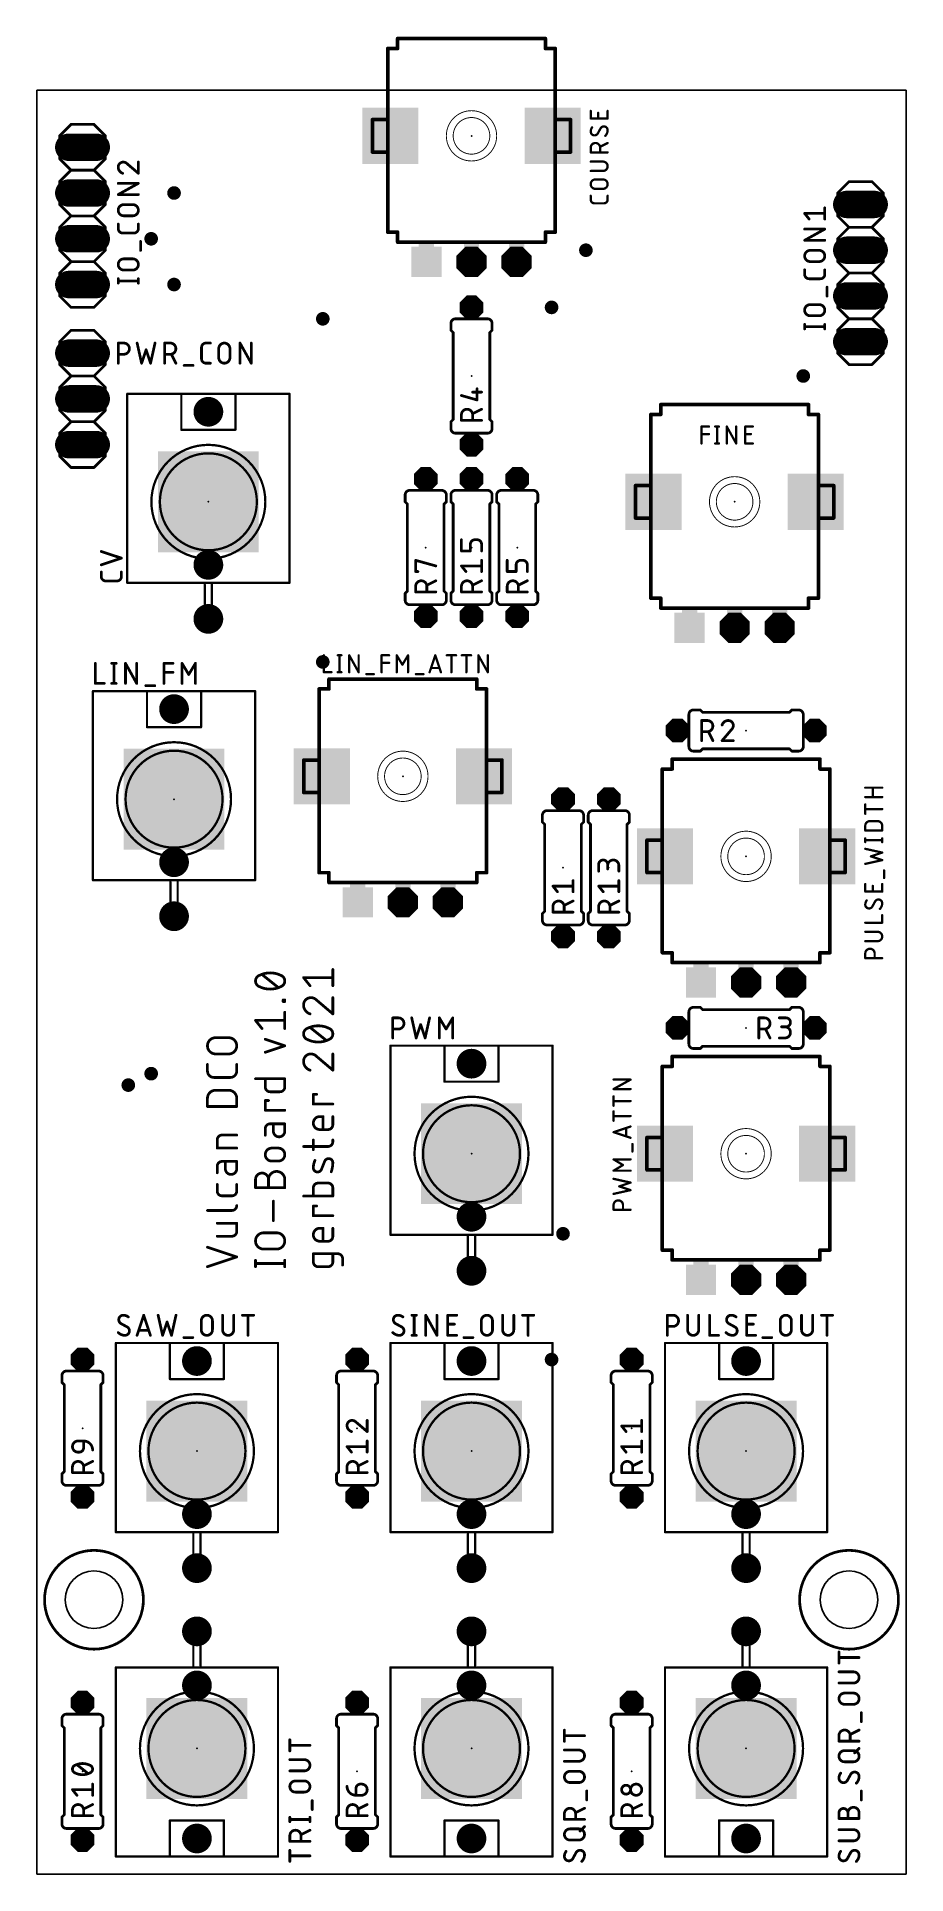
# Model space of a CAD drawing. Extents: x 0 to 48, y 0 to 102.
import ezdxf

# ---------------------------------------------------------------- set-up
doc = ezdxf.new("R2010")
doc.units = 0
for name, color, linetype in [('17', 110, 'CONTINUOUS'), ('18', 110, 'CONTINUOUS'), ('20', 31, 'CONTINUOUS'), ('21', 253, 'CONTINUOUS'), ('23', 53, 'CONTINUOUS'), ('25', 253, 'CONTINUOUS'), ('41', 12, 'CONTINUOUS'), ('51', 253, 'CONTINUOUS')]:
    doc.layers.add(name, color=color, linetype=linetype)

# ---------------------------------------------------------------- blocks, each defined once
blk = doc.blocks.new('RECT')
blk.add_solid([(-0.5, -0.5), (0.5, -0.5), (-0.5, 0.5), (0.5, 0.5)])
blk = doc.blocks.new('SQUAREP')
blk.add_solid([(-0.5, -0.5), (0.5, -0.5), (-0.5, 0.5), (0.5, 0.5)])
blk = doc.blocks.new('OCTAGONP')
at = {"const_width": 0.5}
blk.add_lwpolyline([(-0.25, -0.1036), (-0.25, 0.1036), (-0.1036, 0.25), (0.1036, 0.25), (0.25, 0.1036), (0.25, -0.1036), (0.1036, -0.25), (-0.1036, -0.25), (-0.25, -0.1036), (-0.25, 0.1036)], dxfattribs=at)
blk = doc.blocks.new('ROUNDP')
at = {"const_width": 0.5}
blk.add_lwpolyline([(0, -0.25, 1), (0, 0.25, 1), (0, -0.25)], format="xyb", dxfattribs=at)
blk = doc.blocks.new('LONGP100')
at = {"const_width": 1}
blk.add_lwpolyline([(-0.5, 0), (0.5, 0)], dxfattribs=at)
at = {"const_width": 0.5}
for points in [[(-0.5, 0.25, 1), (-0.5, -0.25)], [(0.5, -0.25, 1), (0.5, 0.25)]]:
    blk.add_lwpolyline(points, format="xyb", dxfattribs=at)
blk = doc.blocks.new('ROUNDV')
at = {"const_width": 0.5}
blk.add_lwpolyline([(0, -0.25, 1), (0, 0.25, 1), (0, -0.25)], format="xyb", dxfattribs=at)

msp = doc.modelspace()

# ---------------------------------------------------------------- linework, layer by layer
at = {"layer": '20'}
for p, q in [((48.26, 99.06), (0, 99.06)), ((0, 99.06), (0, 0)), ((48.26, 0), (48.26, 99.06)), ((0, 0), (48.26, 0))]:
    msp.add_line(p, q, dxfattribs=at)
for centre in [(3.175, 15.24), (45.085, 15.24)]:
    msp.add_circle(centre, 1.6002, dxfattribs=at)
at = {"layer": '21'}
for points, const_width in [([(20.03, 101.92), (28.23, 101.92)], 0.2032), ([(20.03, 101.92), (20.03, 101.37)], 0.2032), ([(28.23, 101.37), (28.23, 101.92)], 0.2032), ([(20.03, 101.37), (19.48, 101.37)], 0.2032), ([(19.48, 99.17), (19.48, 101.37)], 0.2032), ([(28.78, 101.37), (28.23, 101.37)], 0.2032), ([(28.78, 101.37), (28.78, 99.17)], 0.2032), ([(1.27, 96.52), (1.905, 97.155)], 0.1524), ([(1.905, 97.155), (3.175, 97.155)], 0.1524), ([(3.175, 97.155), (3.81, 96.52)], 0.1524), ([(1.27, 95.25), (1.27, 96.52)], 0.1524), ([(3.81, 96.52), (3.81, 95.25)], 0.1524), ([(1.27, 95.25), (1.905, 94.615)], 0.1524), ([(3.175, 94.615), (3.81, 95.25)], 0.1524), ([(1.27, 93.98), (1.905, 94.615)], 0.1524), ([(1.27, 92.71), (1.27, 93.98)], 0.1524), ([(1.905, 94.615), (3.175, 94.615)], 0.1524), ([(3.175, 94.615), (3.81, 93.98)], 0.1524), ([(3.81, 93.98), (3.81, 92.71)], 0.1524), ([(19.48, 91.17), (19.48, 94.37)], 0.2032), ([(28.78, 94.37), (28.78, 91.17)], 0.2032), ([(45.085, 93.98), (44.45, 93.345)], 0.1524), ([(46.355, 93.98), (45.085, 93.98)], 0.1524), ([(46.99, 93.345), (46.355, 93.98)], 0.1524), ([(44.45, 92.075), (44.45, 93.345)], 0.1524), ([(46.99, 93.345), (46.99, 92.075)], 0.1524), ([(1.905, 92.075), (1.27, 92.71)], 0.1524), ([(1.27, 91.44), (1.905, 92.075)], 0.1524), ([(1.905, 92.075), (3.175, 92.075)], 0.1524), ([(3.81, 92.71), (3.175, 92.075)], 0.1524), ([(3.175, 92.075), (3.81, 91.44)], 0.1524), ([(45.085, 91.44), (44.45, 92.075)], 0.1524), ([(46.99, 92.075), (46.355, 91.44)], 0.1524), ([(1.27, 90.17), (1.27, 91.44)], 0.1524), ([(3.81, 91.44), (3.81, 90.17)], 0.1524), ([(19.48, 91.17), (20.03, 91.17)], 0.2032), ([(20.03, 91.17), (20.03, 90.62)], 0.2032), ([(28.23, 91.17), (28.78, 91.17)], 0.2032), ([(28.23, 90.62), (28.23, 91.17)], 0.2032), ([(44.45, 90.805), (45.085, 91.44)], 0.1524), ([(44.45, 89.535), (44.45, 90.805)], 0.1524), ([(46.355, 91.44), (45.085, 91.44)], 0.1524), ([(46.355, 91.44), (46.99, 90.805)], 0.1524), ([(46.99, 90.805), (46.99, 89.535)], 0.1524), ([(1.905, 89.535), (1.27, 90.17)], 0.1524), ([(3.81, 90.17), (3.175, 89.535)], 0.1524), ([(28.23, 90.62), (20.03, 90.62)], 0.2032), ([(1.27, 88.9), (1.905, 89.535)], 0.1524), ([(1.27, 87.63), (1.27, 88.9)], 0.1524), ([(1.905, 89.535), (3.175, 89.535)], 0.1524), ([(3.175, 89.535), (3.81, 88.9)], 0.1524), ([(3.81, 88.9), (3.81, 87.63)], 0.1524), ([(45.085, 88.9), (44.45, 89.535)], 0.1524), ([(44.45, 88.265), (45.085, 88.9)], 0.1524), ([(46.355, 88.9), (45.085, 88.9)], 0.1524), ([(46.99, 89.535), (46.355, 88.9)], 0.1524), ([(46.355, 88.9), (46.99, 88.265)], 0.1524), ([(44.45, 86.995), (44.45, 88.265)], 0.1524), ([(46.99, 88.265), (46.99, 86.995)], 0.1524), ([(1.27, 87.63), (1.905, 86.995)], 0.1524), ([(1.905, 86.995), (3.175, 86.995)], 0.1524), ([(3.175, 86.995), (3.81, 87.63)], 0.1524), ([(45.085, 86.36), (44.45, 86.995)], 0.1524), ([(46.99, 86.995), (46.355, 86.36)], 0.1524), ([(1.27, 85.09), (1.905, 85.725)], 0.1524), ([(1.905, 85.725), (3.175, 85.725)], 0.1524), ([(3.175, 85.725), (3.81, 85.09)], 0.1524), ([(22.987, 86.106), (22.987, 85.725)], 0.1524), ([(23.114, 85.598), (22.987, 85.725)], 0.1524), ([(25.146, 85.598), (25.273, 85.725)], 0.1524), ([(25.273, 86.106), (25.273, 85.725)], 0.1524), ([(45.085, 86.36), (44.45, 85.725)], 0.1524), ([(44.45, 84.455), (44.45, 85.725)], 0.1524), ([(46.355, 86.36), (45.085, 86.36)], 0.1524), ([(46.99, 85.725), (46.355, 86.36)], 0.1524), ([(46.99, 85.725), (46.99, 84.455)], 0.1524), ([(1.27, 83.82), (1.27, 85.09)], 0.1524), ([(3.81, 85.09), (3.81, 83.82)], 0.1524), ([(23.114, 80.772), (23.114, 85.598)], 0.1524), ([(25.146, 80.772), (25.146, 85.598)], 0.1524), ([(1.905, 83.185), (1.27, 83.82)], 0.1524), ([(3.81, 83.82), (3.175, 83.185)], 0.1524), ([(45.085, 83.82), (44.45, 84.455)], 0.1524), ([(46.355, 83.82), (45.085, 83.82)], 0.1524), ([(46.99, 84.455), (46.355, 83.82)], 0.1524), ([(1.27, 82.55), (1.905, 83.185)], 0.1524), ([(1.905, 83.185), (3.175, 83.185)], 0.1524), ([(3.175, 83.185), (3.81, 82.55)], 0.1524), ([(1.27, 81.28), (1.27, 82.55)], 0.1524), ([(3.81, 82.55), (3.81, 81.28)], 0.1524), ([(5.025, 82.2), (8.025, 82.2)], 0.127), ([(5.025, 82.2), (5.025, 71.7)], 0.127), ([(8.025, 82.2), (11.025, 82.2)], 0.127), ([(8.025, 82.2), (8.025, 80.2)], 0.127), ([(11.025, 82.2), (14.025, 82.2)], 0.127), ([(11.025, 80.2), (11.025, 82.2)], 0.127), ([(14.025, 71.7), (14.025, 82.2)], 0.127), ([(34.635, 81.6), (42.835, 81.6)], 0.2032), ([(34.635, 81.6), (34.635, 81.05)], 0.2032), ([(42.835, 81.05), (42.835, 81.6)], 0.2032), ([(1.905, 80.645), (1.27, 81.28)], 0.1524), ([(1.27, 80.01), (1.905, 80.645)], 0.1524), ([(1.905, 80.645), (3.175, 80.645)], 0.1524), ([(3.81, 81.28), (3.175, 80.645)], 0.1524), ([(3.175, 80.645), (3.81, 80.01)], 0.1524), ([(23.114, 80.772), (22.987, 80.645)], 0.1524), ([(22.987, 80.264), (22.987, 80.645)], 0.1524), ([(25.146, 80.772), (25.273, 80.645)], 0.1524), ([(25.273, 80.264), (25.273, 80.645)], 0.1524), ([(34.635, 81.05), (34.085, 81.05)], 0.2032), ([(34.085, 78.85), (34.085, 81.05)], 0.2032), ([(43.385, 81.05), (42.835, 81.05)], 0.2032), ([(43.385, 81.05), (43.385, 78.85)], 0.2032), ([(1.27, 78.74), (1.27, 80.01)], 0.1524), ([(3.81, 80.01), (3.81, 78.74)], 0.1524), ([(8.025, 80.2), (11.025, 80.2)], 0.127), ([(1.27, 78.74), (1.905, 78.105)], 0.1524), ([(3.175, 78.105), (3.81, 78.74)], 0.1524), ([(1.905, 78.105), (3.175, 78.105)], 0.1524), ([(20.447, 76.581), (20.447, 76.2)], 0.1524), ([(22.733, 76.581), (22.733, 76.2)], 0.1524), ([(22.987, 76.581), (22.987, 76.2)], 0.1524), ([(25.273, 76.581), (25.273, 76.2)], 0.1524), ([(25.527, 76.581), (25.527, 76.2)], 0.1524), ([(27.813, 76.581), (27.813, 76.2)], 0.1524), ([(20.574, 76.073), (20.447, 76.2)], 0.1524), ([(20.574, 76.073), (20.574, 71.247)], 0.1524), ([(22.606, 76.073), (22.733, 76.2)], 0.1524), ([(22.606, 76.073), (22.606, 71.247)], 0.1524), ([(23.114, 76.073), (22.987, 76.2)], 0.1524), ([(23.114, 76.073), (23.114, 71.247)], 0.1524), ([(25.146, 76.073), (25.273, 76.2)], 0.1524), ([(25.146, 76.073), (25.146, 71.247)], 0.1524), ([(25.654, 76.073), (25.527, 76.2)], 0.1524), ([(25.654, 76.073), (25.654, 71.247)], 0.1524), ([(27.686, 76.073), (27.813, 76.2)], 0.1524), ([(27.686, 76.073), (27.686, 71.247)], 0.1524), ([(34.085, 70.85), (34.085, 74.05)], 0.2032), ([(43.385, 74.05), (43.385, 70.85)], 0.2032), ([(5.025, 71.7), (9.725, 71.7)], 0.127), ([(9.325, 71.6), (9.325, 69.5)], 0.127), ([(9.725, 71.7), (14.025, 71.7)], 0.127), ([(9.725, 69.5), (9.725, 71.7)], 0.127), ([(20.574, 71.247), (20.447, 71.12)], 0.1524), ([(20.447, 70.739), (20.447, 71.12)], 0.1524), ([(22.606, 71.247), (22.733, 71.12)], 0.1524), ([(22.733, 70.739), (22.733, 71.12)], 0.1524), ([(23.114, 71.247), (22.987, 71.12)], 0.1524), ([(22.987, 70.739), (22.987, 71.12)], 0.1524), ([(25.146, 71.247), (25.273, 71.12)], 0.1524), ([(25.273, 70.739), (25.273, 71.12)], 0.1524), ([(25.654, 71.247), (25.527, 71.12)], 0.1524), ([(25.527, 70.739), (25.527, 71.12)], 0.1524), ([(27.686, 71.247), (27.813, 71.12)], 0.1524), ([(27.813, 70.739), (27.813, 71.12)], 0.1524), ([(34.085, 70.85), (34.635, 70.85)], 0.2032), ([(34.635, 70.85), (34.635, 70.3)], 0.2032), ([(42.835, 70.3), (34.635, 70.3)], 0.2032), ([(42.835, 70.85), (43.385, 70.85)], 0.2032), ([(42.835, 70.3), (42.835, 70.85)], 0.2032), ([(9.325, 69.5), (9.725, 69.5)], 0.127), ([(16.22, 66.36), (24.42, 66.36)], 0.2032), ([(16.22, 66.36), (16.22, 65.81)], 0.2032), ([(24.42, 65.81), (24.42, 66.36)], 0.2032), ([(3.12, 65.69), (6.12, 65.69)], 0.127), ([(3.12, 65.69), (3.12, 55.19)], 0.127), ([(6.12, 65.69), (9.12, 65.69)], 0.127), ([(6.12, 65.69), (6.12, 63.69)], 0.127), ([(9.12, 65.69), (12.12, 65.69)], 0.127), ([(9.12, 63.69), (9.12, 65.69)], 0.127), ([(12.12, 55.19), (12.12, 65.69)], 0.127), ([(16.22, 65.81), (15.67, 65.81)], 0.2032), ([(15.67, 63.61), (15.67, 65.81)], 0.2032), ([(24.97, 65.81), (24.42, 65.81)], 0.2032), ([(24.97, 65.81), (24.97, 63.61)], 0.2032), ([(36.449, 64.643), (36.83, 64.643)], 0.1524), ([(36.957, 64.516), (36.83, 64.643)], 0.1524), ([(41.783, 64.516), (36.957, 64.516)], 0.1524), ([(41.783, 64.516), (41.91, 64.643)], 0.1524), ([(42.291, 64.643), (41.91, 64.643)], 0.1524), ([(6.12, 63.69), (9.12, 63.69)], 0.127), ([(36.449, 62.357), (36.83, 62.357)], 0.1524), ([(36.957, 62.484), (36.83, 62.357)], 0.1524), ([(41.783, 62.484), (36.957, 62.484)], 0.1524), ([(41.783, 62.484), (41.91, 62.357)], 0.1524), ([(42.291, 62.357), (41.91, 62.357)], 0.1524), ([(35.27, 61.365), (34.72, 61.365)], 0.2032), ([(34.72, 59.165), (34.72, 61.365)], 0.2032), ([(35.27, 61.915), (43.47, 61.915)], 0.2032), ([(35.27, 61.915), (35.27, 61.365)], 0.2032), ([(43.47, 61.365), (43.47, 61.915)], 0.2032), ([(44.02, 61.365), (43.47, 61.365)], 0.2032), ([(44.02, 61.365), (44.02, 59.165)], 0.2032), ([(15.67, 55.61), (15.67, 58.81)], 0.2032), ([(24.97, 58.81), (24.97, 55.61)], 0.2032), ([(28.067, 58.801), (28.067, 58.42)], 0.1524), ([(28.194, 58.293), (28.067, 58.42)], 0.1524), ([(28.194, 58.293), (28.194, 53.467)], 0.1524), ([(30.226, 58.293), (30.353, 58.42)], 0.1524), ([(30.226, 58.293), (30.226, 53.467)], 0.1524), ([(30.353, 58.801), (30.353, 58.42)], 0.1524), ([(30.607, 58.801), (30.607, 58.42)], 0.1524), ([(30.734, 58.293), (30.607, 58.42)], 0.1524), ([(30.734, 58.293), (30.734, 53.467)], 0.1524), ([(32.766, 58.293), (32.893, 58.42)], 0.1524), ([(32.766, 58.293), (32.766, 53.467)], 0.1524), ([(32.893, 58.801), (32.893, 58.42)], 0.1524), ([(3.12, 55.19), (7.82, 55.19)], 0.127), ([(7.42, 55.09), (7.42, 52.99)], 0.127), ([(7.82, 55.19), (12.12, 55.19)], 0.127), ([(7.82, 52.99), (7.82, 55.19)], 0.127), ([(15.67, 55.61), (16.22, 55.61)], 0.2032), ([(16.22, 55.61), (16.22, 55.06)], 0.2032), ([(24.42, 55.06), (16.22, 55.06)], 0.2032), ([(24.42, 55.61), (24.97, 55.61)], 0.2032), ([(24.42, 55.06), (24.42, 55.61)], 0.2032), ([(34.72, 51.165), (34.72, 54.365)], 0.2032), ([(44.02, 54.365), (44.02, 51.165)], 0.2032), ([(7.42, 52.99), (7.82, 52.99)], 0.127), ([(28.194, 53.467), (28.067, 53.34)], 0.1524), ([(28.067, 52.959), (28.067, 53.34)], 0.1524), ([(30.226, 53.467), (30.353, 53.34)], 0.1524), ([(30.353, 52.959), (30.353, 53.34)], 0.1524), ([(30.734, 53.467), (30.607, 53.34)], 0.1524), ([(30.607, 52.959), (30.607, 53.34)], 0.1524), ([(32.766, 53.467), (32.893, 53.34)], 0.1524), ([(32.893, 52.959), (32.893, 53.34)], 0.1524), ([(34.72, 51.165), (35.27, 51.165)], 0.2032), ([(35.27, 51.165), (35.27, 50.615)], 0.2032), ([(43.47, 51.165), (44.02, 51.165)], 0.2032), ([(43.47, 50.615), (43.47, 51.165)], 0.2032), ([(43.47, 50.615), (35.27, 50.615)], 0.2032), ([(36.449, 48.133), (36.83, 48.133)], 0.1524), ([(36.957, 48.006), (36.83, 48.133)], 0.1524), ([(36.957, 48.006), (41.783, 48.006)], 0.1524), ([(41.783, 48.006), (41.91, 48.133)], 0.1524), ([(42.291, 48.133), (41.91, 48.133)], 0.1524), ([(19.63, 46.005), (22.63, 46.005)], 0.127), ([(19.63, 46.005), (19.63, 35.505)], 0.127), ([(22.63, 46.005), (25.63, 46.005)], 0.127), ([(22.63, 46.005), (22.63, 44.005)], 0.127), ([(25.63, 46.005), (28.63, 46.005)], 0.127), ([(25.63, 44.005), (25.63, 46.005)], 0.127), ([(28.63, 35.505), (28.63, 46.005)], 0.127), ([(36.449, 45.847), (36.83, 45.847)], 0.1524), ([(36.957, 45.974), (36.83, 45.847)], 0.1524), ([(36.957, 45.974), (41.783, 45.974)], 0.1524), ([(41.783, 45.974), (41.91, 45.847)], 0.1524), ([(42.291, 45.847), (41.91, 45.847)], 0.1524), ([(35.27, 44.855), (34.72, 44.855)], 0.2032), ([(34.72, 42.655), (34.72, 44.855)], 0.2032), ([(35.27, 45.405), (43.47, 45.405)], 0.2032), ([(35.27, 45.405), (35.27, 44.855)], 0.2032), ([(43.47, 44.855), (43.47, 45.405)], 0.2032), ([(44.02, 44.855), (43.47, 44.855)], 0.2032), ([(44.02, 44.855), (44.02, 42.655)], 0.2032), ([(22.63, 44.005), (25.63, 44.005)], 0.127), ([(34.72, 34.655), (34.72, 37.855)], 0.2032), ([(44.02, 37.855), (44.02, 34.655)], 0.2032), ([(19.63, 35.505), (24.33, 35.505)], 0.127), ([(23.93, 35.405), (23.93, 33.305)], 0.127), ([(24.33, 35.505), (28.63, 35.505)], 0.127), ([(24.33, 33.305), (24.33, 35.505)], 0.127), ([(34.72, 34.655), (35.27, 34.655)], 0.2032), ([(35.27, 34.655), (35.27, 34.105)], 0.2032), ([(43.47, 34.655), (44.02, 34.655)], 0.2032), ([(43.47, 34.105), (43.47, 34.655)], 0.2032), ([(43.47, 34.105), (35.27, 34.105)], 0.2032), ([(23.93, 33.305), (24.33, 33.305)], 0.127), ([(4.39, 29.495), (7.39, 29.495)], 0.127), ([(4.39, 29.495), (4.39, 18.995)], 0.127), ([(7.39, 29.495), (10.39, 29.495)], 0.127), ([(7.39, 29.495), (7.39, 27.495)], 0.127), ([(10.39, 29.495), (13.39, 29.495)], 0.127), ([(10.39, 27.495), (10.39, 29.495)], 0.127), ([(13.39, 18.995), (13.39, 29.495)], 0.127), ([(19.63, 29.495), (22.63, 29.495)], 0.127), ([(19.63, 29.495), (19.63, 18.995)], 0.127), ([(22.63, 29.495), (25.63, 29.495)], 0.127), ([(22.63, 29.495), (22.63, 27.495)], 0.127), ([(25.63, 29.495), (28.63, 29.495)], 0.127), ([(25.63, 27.495), (25.63, 29.495)], 0.127), ([(28.63, 18.995), (28.63, 29.495)], 0.127), ([(34.87, 29.495), (37.87, 29.495)], 0.127), ([(34.87, 29.495), (34.87, 18.995)], 0.127), ([(37.87, 29.495), (40.87, 29.495)], 0.127), ([(37.87, 29.495), (37.87, 27.495)], 0.127), ([(40.87, 29.495), (43.87, 29.495)], 0.127), ([(40.87, 27.495), (40.87, 29.495)], 0.127), ([(43.87, 18.995), (43.87, 29.495)], 0.127), ([(1.397, 27.686), (1.397, 27.305)], 0.1524), ([(3.683, 27.686), (3.683, 27.305)], 0.1524), ([(7.39, 27.495), (10.39, 27.495)], 0.127), ([(16.637, 27.686), (16.637, 27.305)], 0.1524), ([(18.923, 27.686), (18.923, 27.305)], 0.1524), ([(22.63, 27.495), (25.63, 27.495)], 0.127), ([(31.877, 27.686), (31.877, 27.305)], 0.1524), ([(34.163, 27.686), (34.163, 27.305)], 0.1524), ([(37.87, 27.495), (40.87, 27.495)], 0.127), ([(1.524, 27.178), (1.397, 27.305)], 0.1524), ([(1.524, 22.352), (1.524, 27.178)], 0.1524), ([(3.556, 27.178), (3.683, 27.305)], 0.1524), ([(3.556, 22.352), (3.556, 27.178)], 0.1524), ([(16.764, 27.178), (16.637, 27.305)], 0.1524), ([(16.764, 22.352), (16.764, 27.178)], 0.1524), ([(18.796, 27.178), (18.923, 27.305)], 0.1524), ([(18.796, 22.352), (18.796, 27.178)], 0.1524), ([(32.004, 27.178), (31.877, 27.305)], 0.1524), ([(32.004, 22.352), (32.004, 27.178)], 0.1524), ([(34.036, 27.178), (34.163, 27.305)], 0.1524), ([(34.036, 22.352), (34.036, 27.178)], 0.1524), ([(1.524, 22.352), (1.397, 22.225)], 0.1524), ([(1.397, 21.844), (1.397, 22.225)], 0.1524), ([(3.556, 22.352), (3.683, 22.225)], 0.1524), ([(3.683, 21.844), (3.683, 22.225)], 0.1524), ([(16.764, 22.352), (16.637, 22.225)], 0.1524), ([(16.637, 21.844), (16.637, 22.225)], 0.1524), ([(18.796, 22.352), (18.923, 22.225)], 0.1524), ([(18.923, 21.844), (18.923, 22.225)], 0.1524), ([(32.004, 22.352), (31.877, 22.225)], 0.1524), ([(31.877, 21.844), (31.877, 22.225)], 0.1524), ([(34.036, 22.352), (34.163, 22.225)], 0.1524), ([(34.163, 21.844), (34.163, 22.225)], 0.1524), ([(4.39, 18.995), (9.09, 18.995)], 0.127), ([(8.69, 18.895), (8.69, 16.795)], 0.127), ([(9.09, 18.995), (13.39, 18.995)], 0.127), ([(9.09, 16.795), (9.09, 18.995)], 0.127), ([(19.63, 18.995), (24.33, 18.995)], 0.127), ([(23.93, 18.895), (23.93, 16.795)], 0.127), ([(24.33, 18.995), (28.63, 18.995)], 0.127), ([(24.33, 16.795), (24.33, 18.995)], 0.127), ([(34.87, 18.995), (39.57, 18.995)], 0.127), ([(39.17, 18.895), (39.17, 16.795)], 0.127), ([(39.57, 18.995), (43.87, 18.995)], 0.127), ([(39.57, 16.795), (39.57, 18.995)], 0.127), ([(8.69, 16.795), (9.09, 16.795)], 0.127), ([(23.93, 16.795), (24.33, 16.795)], 0.127), ([(39.17, 16.795), (39.57, 16.795)], 0.127), ([(9.09, 13.685), (8.69, 13.685)], 0.127), ([(8.69, 13.685), (8.69, 11.485)], 0.127), ([(9.09, 11.585), (9.09, 13.685)], 0.127), ([(24.33, 13.685), (23.93, 13.685)], 0.127), ([(23.93, 13.685), (23.93, 11.485)], 0.127), ([(24.33, 11.585), (24.33, 13.685)], 0.127), ([(39.57, 13.685), (39.17, 13.685)], 0.127), ([(39.17, 13.685), (39.17, 11.485)], 0.127), ([(39.57, 11.585), (39.57, 13.685)], 0.127), ([(8.69, 11.485), (4.39, 11.485)], 0.127), ([(4.39, 11.485), (4.39, 0.985)], 0.127), ([(13.39, 11.485), (8.69, 11.485)], 0.127), ([(13.39, 0.985), (13.39, 11.485)], 0.127), ([(23.93, 11.485), (19.63, 11.485)], 0.127), ([(19.63, 11.485), (19.63, 0.985)], 0.127), ([(28.63, 11.485), (23.93, 11.485)], 0.127), ([(28.63, 0.985), (28.63, 11.485)], 0.127), ([(39.17, 11.485), (34.87, 11.485)], 0.127), ([(34.87, 11.485), (34.87, 0.985)], 0.127), ([(43.87, 11.485), (39.17, 11.485)], 0.127), ([(43.87, 0.985), (43.87, 11.485)], 0.127), ([(1.397, 8.636), (1.397, 8.255)], 0.1524), ([(1.524, 8.128), (1.397, 8.255)], 0.1524), ([(1.524, 3.302), (1.524, 8.128)], 0.1524), ([(3.556, 8.128), (3.683, 8.255)], 0.1524), ([(3.556, 3.302), (3.556, 8.128)], 0.1524), ([(3.683, 8.636), (3.683, 8.255)], 0.1524), ([(16.637, 8.636), (16.637, 8.255)], 0.1524), ([(16.764, 8.128), (16.637, 8.255)], 0.1524), ([(16.764, 3.302), (16.764, 8.128)], 0.1524), ([(18.796, 8.128), (18.923, 8.255)], 0.1524), ([(18.796, 3.302), (18.796, 8.128)], 0.1524), ([(18.923, 8.636), (18.923, 8.255)], 0.1524), ([(31.877, 8.636), (31.877, 8.255)], 0.1524), ([(32.004, 8.128), (31.877, 8.255)], 0.1524), ([(32.004, 3.302), (32.004, 8.128)], 0.1524), ([(34.036, 8.128), (34.163, 8.255)], 0.1524), ([(34.036, 3.302), (34.036, 8.128)], 0.1524), ([(34.163, 8.636), (34.163, 8.255)], 0.1524), ([(1.524, 3.302), (1.397, 3.175)], 0.1524), ([(1.397, 2.794), (1.397, 3.175)], 0.1524), ([(3.556, 3.302), (3.683, 3.175)], 0.1524), ([(3.683, 2.794), (3.683, 3.175)], 0.1524), ([(16.764, 3.302), (16.637, 3.175)], 0.1524), ([(16.637, 2.794), (16.637, 3.175)], 0.1524), ([(18.796, 3.302), (18.923, 3.175)], 0.1524), ([(18.923, 2.794), (18.923, 3.175)], 0.1524), ([(32.004, 3.302), (31.877, 3.175)], 0.1524), ([(31.877, 2.794), (31.877, 3.175)], 0.1524), ([(34.036, 3.302), (34.163, 3.175)], 0.1524), ([(34.163, 2.794), (34.163, 3.175)], 0.1524), ([(10.39, 2.985), (7.39, 2.985)], 0.127), ([(7.39, 2.985), (7.39, 0.985)], 0.127), ([(10.39, 0.985), (10.39, 2.985)], 0.127), ([(25.63, 2.985), (22.63, 2.985)], 0.127), ([(22.63, 2.985), (22.63, 0.985)], 0.127), ([(25.63, 0.985), (25.63, 2.985)], 0.127), ([(40.87, 2.985), (37.87, 2.985)], 0.127), ([(37.87, 2.985), (37.87, 0.985)], 0.127), ([(40.87, 0.985), (40.87, 2.985)], 0.127), ([(7.39, 0.985), (4.39, 0.985)], 0.127), ([(10.39, 0.985), (7.39, 0.985)], 0.127), ([(13.39, 0.985), (10.39, 0.985)], 0.127), ([(22.63, 0.985), (19.63, 0.985)], 0.127), ([(25.63, 0.985), (22.63, 0.985)], 0.127), ([(28.63, 0.985), (25.63, 0.985)], 0.127), ([(37.87, 0.985), (34.87, 0.985)], 0.127), ([(40.87, 0.985), (37.87, 0.985)], 0.127), ([(43.87, 0.985), (40.87, 0.985)], 0.127)]:
    msp.add_lwpolyline(points, dxfattribs=dict(at, const_width=const_width))
for points, const_width in [([(19.48, 101.4208, 1), (19.48, 101.3192)], 0.1016), ([(19.5308, 101.37, 1), (19.4292, 101.37)], 0.1016), ([(20.03, 101.9708, 1), (20.03, 101.8692)], 0.1016), ([(20.0808, 101.92, 1), (19.9792, 101.92)], 0.1016), ([(19.9792, 101.37, 1), (20.0808, 101.37)], 0.1016), ([(20.03, 101.3192, 1), (20.03, 101.4208)], 0.1016), ([(28.2808, 101.92, 1), (28.1792, 101.92)], 0.1016), ([(28.23, 101.4208, 1), (28.23, 101.3192)], 0.1016), ([(28.1792, 101.37, 1), (28.2808, 101.37)], 0.1016), ([(28.23, 101.8692, 1), (28.23, 101.9708)], 0.1016), ([(28.8308, 101.37, 1), (28.7292, 101.37)], 0.1016), ([(28.78, 101.3192, 1), (28.78, 101.4208)], 0.1016), ([(19.4292, 99.17, 1), (19.5308, 99.17)], 0.1016), ([(28.7292, 99.17, 1), (28.8308, 99.17)], 0.1016), ([(24.13, 95.123, 1), (24.13, 97.917, 1), (24.13, 95.123)], 0.0508), ([(1.905, 97.1931, 1), (1.905, 97.1169)], 0.0762), ([(1.9319, 97.1281, 1), (1.8781, 97.1819)], 0.0762), ([(3.2019, 97.1819, 1), (3.1481, 97.1281)], 0.0762), ([(3.175, 97.1169, 1), (3.175, 97.1931)], 0.0762), ([(24.13, 95.504, 1), (24.13, 97.536, 1), (24.13, 95.504)], 0.0508), ([(1.3081, 96.52, 1), (1.2319, 96.52)], 0.0762), ([(1.2431, 96.5469, 1), (1.2969, 96.4931)], 0.0762), ([(3.8481, 96.52, 1), (3.7719, 96.52)], 0.0762), ([(3.7831, 96.4931, 1), (3.8369, 96.5469)], 0.0762), ([(1.2319, 95.25, 1), (1.3081, 95.25)], 0.0762), ([(1.2969, 95.2769, 1), (1.2431, 95.2231)], 0.0762), ([(3.7719, 95.25, 1), (3.8481, 95.25)], 0.0762), ([(3.8369, 95.2231, 1), (3.7831, 95.2769)], 0.0762), ([(1.3081, 93.98, 1), (1.2319, 93.98)], 0.0762), ([(1.2431, 94.0069, 1), (1.2969, 93.9531)], 0.0762), ([(1.905, 94.6531, 1), (1.905, 94.5769)], 0.0762), ([(1.9319, 94.5881, 1), (1.8781, 94.6419)], 0.0762), ([(1.8781, 94.5881, 1), (1.9319, 94.6419)], 0.0762), ([(3.2019, 94.6419, 1), (3.1481, 94.5881)], 0.0762), ([(3.1481, 94.6419, 1), (3.2019, 94.5881)], 0.0762), ([(3.175, 94.5769, 1), (3.175, 94.6531)], 0.0762), ([(3.8481, 93.98, 1), (3.7719, 93.98)], 0.0762), ([(3.7831, 93.9531, 1), (3.8369, 94.0069)], 0.0762), ([(19.5308, 94.37, 1), (19.4292, 94.37)], 0.1016), ([(28.8308, 94.37, 1), (28.7292, 94.37)], 0.1016), ([(45.085, 94.0181, 1), (45.085, 93.9419)], 0.0762), ([(45.1119, 93.9531, 1), (45.0581, 94.0069)], 0.0762), ([(46.3819, 94.0069, 1), (46.3281, 93.9531)], 0.0762), ([(46.355, 93.9419, 1), (46.355, 94.0181)], 0.0762), ([(44.4881, 93.345, 1), (44.4119, 93.345)], 0.0762), ([(44.4231, 93.3719, 1), (44.4769, 93.3181)], 0.0762), ([(47.0281, 93.345, 1), (46.9519, 93.345)], 0.0762), ([(46.9631, 93.3181, 1), (47.0169, 93.3719)], 0.0762), ([(1.2319, 92.71, 1), (1.3081, 92.71)], 0.0762), ([(1.2969, 92.7369, 1), (1.2431, 92.6831)], 0.0762), ([(1.905, 92.1131, 1), (1.905, 92.0369)], 0.0762), ([(1.9319, 92.0481, 1), (1.8781, 92.1019)], 0.0762), ([(1.8781, 92.0481, 1), (1.9319, 92.1019)], 0.0762), ([(3.2019, 92.1019, 1), (3.1481, 92.0481)], 0.0762), ([(3.1481, 92.1019, 1), (3.2019, 92.0481)], 0.0762), ([(3.175, 92.0369, 1), (3.175, 92.1131)], 0.0762), ([(3.7719, 92.71, 1), (3.8481, 92.71)], 0.0762), ([(3.8369, 92.6831, 1), (3.7831, 92.7369)], 0.0762), ([(44.4119, 92.075, 1), (44.4881, 92.075)], 0.0762), ([(44.4769, 92.1019, 1), (44.4231, 92.0481)], 0.0762), ([(46.9519, 92.075, 1), (47.0281, 92.075)], 0.0762), ([(47.0169, 92.0481, 1), (46.9631, 92.1019)], 0.0762), ([(1.3081, 91.44, 1), (1.2319, 91.44)], 0.0762), ([(1.2431, 91.4669, 1), (1.2969, 91.4131)], 0.0762), ([(3.8481, 91.44, 1), (3.7719, 91.44)], 0.0762), ([(3.7831, 91.4131, 1), (3.8369, 91.4669)], 0.0762), ([(19.48, 91.2208, 1), (19.48, 91.1192)], 0.1016), ([(19.4292, 91.17, 1), (19.5308, 91.17)], 0.1016), ([(20.0808, 91.17, 1), (19.9792, 91.17)], 0.1016), ([(20.03, 91.1192, 1), (20.03, 91.2208)], 0.1016), ([(28.23, 91.2208, 1), (28.23, 91.1192)], 0.1016), ([(28.2808, 91.17, 1), (28.1792, 91.17)], 0.1016), ([(28.7292, 91.17, 1), (28.8308, 91.17)], 0.1016), ([(28.78, 91.1192, 1), (28.78, 91.2208)], 0.1016), ([(44.4881, 90.805, 1), (44.4119, 90.805)], 0.0762), ([(44.4231, 90.8319, 1), (44.4769, 90.7781)], 0.0762), ([(45.085, 91.4781, 1), (45.085, 91.4019)], 0.0762), ([(45.1119, 91.4131, 1), (45.0581, 91.4669)], 0.0762), ([(45.0581, 91.4131, 1), (45.1119, 91.4669)], 0.0762), ([(46.3819, 91.4669, 1), (46.3281, 91.4131)], 0.0762), ([(46.3281, 91.4669, 1), (46.3819, 91.4131)], 0.0762), ([(46.355, 91.4019, 1), (46.355, 91.4781)], 0.0762), ([(47.0281, 90.805, 1), (46.9519, 90.805)], 0.0762), ([(46.9631, 90.7781, 1), (47.0169, 90.8319)], 0.0762), ([(1.2319, 90.17, 1), (1.3081, 90.17)], 0.0762), ([(1.2969, 90.1969, 1), (1.2431, 90.1431)], 0.0762), ([(3.7719, 90.17, 1), (3.8481, 90.17)], 0.0762), ([(3.8369, 90.1431, 1), (3.7831, 90.1969)], 0.0762), ([(20.03, 90.6708, 1), (20.03, 90.5692)], 0.1016), ([(19.9792, 90.62, 1), (20.0808, 90.62)], 0.1016), ([(28.1792, 90.62, 1), (28.2808, 90.62)], 0.1016), ([(28.23, 90.5692, 1), (28.23, 90.6708)], 0.1016), ([(1.3081, 88.9, 1), (1.2319, 88.9)], 0.0762), ([(1.2431, 88.9269, 1), (1.2969, 88.8731)], 0.0762), ([(1.905, 89.5731, 1), (1.905, 89.4969)], 0.0762), ([(1.9319, 89.5081, 1), (1.8781, 89.5619)], 0.0762), ([(1.8781, 89.5081, 1), (1.9319, 89.5619)], 0.0762), ([(3.2019, 89.5619, 1), (3.1481, 89.5081)], 0.0762), ([(3.1481, 89.5619, 1), (3.2019, 89.5081)], 0.0762), ([(3.175, 89.4969, 1), (3.175, 89.5731)], 0.0762), ([(3.8481, 88.9, 1), (3.7719, 88.9)], 0.0762), ([(3.7831, 88.8731, 1), (3.8369, 88.9269)], 0.0762), ([(44.4119, 89.535, 1), (44.4881, 89.535)], 0.0762), ([(44.4769, 89.5619, 1), (44.4231, 89.5081)], 0.0762), ([(45.085, 88.9381, 1), (45.085, 88.8619)], 0.0762), ([(45.1119, 88.8731, 1), (45.0581, 88.9269)], 0.0762), ([(45.0581, 88.8731, 1), (45.1119, 88.9269)], 0.0762), ([(46.3819, 88.9269, 1), (46.3281, 88.8731)], 0.0762), ([(46.3281, 88.9269, 1), (46.3819, 88.8731)], 0.0762), ([(46.355, 88.8619, 1), (46.355, 88.9381)], 0.0762), ([(46.9519, 89.535, 1), (47.0281, 89.535)], 0.0762), ([(47.0169, 89.5081, 1), (46.9631, 89.5619)], 0.0762), ([(44.4881, 88.265, 1), (44.4119, 88.265)], 0.0762), ([(44.4231, 88.2919, 1), (44.4769, 88.2381)], 0.0762), ([(47.0281, 88.265, 1), (46.9519, 88.265)], 0.0762), ([(46.9631, 88.2381, 1), (47.0169, 88.2919)], 0.0762), ([(1.2319, 87.63, 1), (1.3081, 87.63)], 0.0762), ([(1.2969, 87.6569, 1), (1.2431, 87.6031)], 0.0762), ([(1.905, 87.0331, 1), (1.905, 86.9569)], 0.0762), ([(1.8781, 86.9681, 1), (1.9319, 87.0219)], 0.0762), ([(3.1481, 87.0219, 1), (3.2019, 86.9681)], 0.0762), ([(3.175, 86.9569, 1), (3.175, 87.0331)], 0.0762), ([(3.7719, 87.63, 1), (3.8481, 87.63)], 0.0762), ([(3.8369, 87.6031, 1), (3.7831, 87.6569)], 0.0762), ([(44.4119, 86.995, 1), (44.4881, 86.995)], 0.0762), ([(44.4769, 87.0219, 1), (44.4231, 86.9681)], 0.0762), ([(46.9519, 86.995, 1), (47.0281, 86.995)], 0.0762), ([(47.0169, 86.9681, 1), (46.9631, 87.0219)], 0.0762), ([(1.905, 85.7631, 1), (1.905, 85.6869)], 0.0762), ([(1.9319, 85.6981, 1), (1.8781, 85.7519)], 0.0762), ([(3.2019, 85.7519, 1), (3.1481, 85.6981)], 0.0762), ([(3.175, 85.6869, 1), (3.175, 85.7631)], 0.0762), ([(23.241, 86.36, 0.4142), (22.987, 86.106)], 0.1524), ([(23.0251, 86.106, 1), (22.9489, 86.106)], 0.0762), ([(22.9489, 86.106, 1), (23.0251, 86.106)], 0.0762), ([(22.9489, 85.725, 1), (23.0251, 85.725)], 0.0762), ([(23.0139, 85.7519, 1), (22.9601, 85.6981)], 0.0762), ([(23.241, 86.3219, 1), (23.241, 86.3981)], 0.0762), ([(25.273, 86.106, 0.4142), (25.019, 86.36)], 0.1524), ([(25.019, 86.3981, 1), (25.019, 86.3219)], 0.0762), ([(25.3111, 86.106, 1), (25.2349, 86.106)], 0.0762), ([(25.2349, 86.106, 1), (25.3111, 86.106)], 0.0762), ([(25.2349, 85.725, 1), (25.3111, 85.725)], 0.0762), ([(25.2999, 85.6981, 1), (25.2461, 85.7519)], 0.0762), ([(44.4881, 85.725, 1), (44.4119, 85.725)], 0.0762), ([(44.4231, 85.7519, 1), (44.4769, 85.6981)], 0.0762), ([(45.085, 86.3981, 1), (45.085, 86.3219)], 0.0762), ([(45.1119, 86.3331, 1), (45.0581, 86.3869)], 0.0762), ([(45.0581, 86.3331, 1), (45.1119, 86.3869)], 0.0762), ([(46.3819, 86.3869, 1), (46.3281, 86.3331)], 0.0762), ([(46.3281, 86.3869, 1), (46.3819, 86.3331)], 0.0762), ([(46.355, 86.3219, 1), (46.355, 86.3981)], 0.0762), ([(47.0281, 85.725, 1), (46.9519, 85.725)], 0.0762), ([(46.9631, 85.6981, 1), (47.0169, 85.7519)], 0.0762), ([(1.3081, 85.09, 1), (1.2319, 85.09)], 0.0762), ([(1.2431, 85.1169, 1), (1.2969, 85.0631)], 0.0762), ([(3.8481, 85.09, 1), (3.7719, 85.09)], 0.0762), ([(3.7831, 85.0631, 1), (3.8369, 85.1169)], 0.0762), ([(23.1521, 85.598, 1), (23.0759, 85.598)], 0.0762), ([(23.0871, 85.5711, 1), (23.1409, 85.6249)], 0.0762), ([(25.1841, 85.598, 1), (25.1079, 85.598)], 0.0762), ([(25.1191, 85.6249, 1), (25.1729, 85.5711)], 0.0762), ([(1.2319, 83.82, 1), (1.3081, 83.82)], 0.0762), ([(1.2969, 83.8469, 1), (1.2431, 83.7931)], 0.0762), ([(3.7719, 83.82, 1), (3.8481, 83.82)], 0.0762), ([(3.8369, 83.7931, 1), (3.7831, 83.8469)], 0.0762), ([(44.4119, 84.455, 1), (44.4881, 84.455)], 0.0762), ([(44.4769, 84.4819, 1), (44.4231, 84.4281)], 0.0762), ([(45.085, 83.8581, 1), (45.085, 83.7819)], 0.0762), ([(45.0581, 83.7931, 1), (45.1119, 83.8469)], 0.0762), ([(46.3281, 83.8469, 1), (46.3819, 83.7931)], 0.0762), ([(46.355, 83.7819, 1), (46.355, 83.8581)], 0.0762), ([(46.9519, 84.455, 1), (47.0281, 84.455)], 0.0762), ([(47.0169, 84.4281, 1), (46.9631, 84.4819)], 0.0762), ([(1.905, 83.2231, 1), (1.905, 83.1469)], 0.0762), ([(1.9319, 83.1581, 1), (1.8781, 83.2119)], 0.0762), ([(1.8781, 83.1581, 1), (1.9319, 83.2119)], 0.0762), ([(3.2019, 83.2119, 1), (3.1481, 83.1581)], 0.0762), ([(3.1481, 83.2119, 1), (3.2019, 83.1581)], 0.0762), ([(3.175, 83.1469, 1), (3.175, 83.2231)], 0.0762), ([(1.3081, 82.55, 1), (1.2319, 82.55)], 0.0762), ([(1.2431, 82.5769, 1), (1.2969, 82.5231)], 0.0762), ([(3.8481, 82.55, 1), (3.7719, 82.55)], 0.0762), ([(3.7831, 82.5231, 1), (3.8369, 82.5769)], 0.0762), ([(5.025, 82.2318, 1), (5.025, 82.1683)], 0.0635), ([(5.0568, 82.2, 1), (4.9933, 82.2)], 0.0635), ([(8.025, 82.2318, 1), (8.025, 82.1683)], 0.0635), ([(8.0568, 82.2, 1), (7.9933, 82.2)], 0.0635), ([(8.025, 82.1683, 1), (8.025, 82.2318)], 0.0635), ([(11.0568, 82.2, 1), (10.9932, 82.2)], 0.0635), ([(11.025, 82.2318, 1), (11.025, 82.1683)], 0.0635), ([(11.025, 82.1683, 1), (11.025, 82.2318)], 0.0635), ([(14.0568, 82.2, 1), (13.9932, 82.2)], 0.0635), ([(14.025, 82.1683, 1), (14.025, 82.2318)], 0.0635), ([(34.635, 81.6508, 1), (34.635, 81.5492)], 0.1016), ([(34.6858, 81.6, 1), (34.5842, 81.6)], 0.1016), ([(42.8858, 81.6, 1), (42.7842, 81.6)], 0.1016), ([(42.835, 81.5492, 1), (42.835, 81.6508)], 0.1016), ([(1.2319, 81.28, 1), (1.3081, 81.28)], 0.0762), ([(1.2969, 81.3069, 1), (1.2431, 81.2531)], 0.0762), ([(1.905, 80.6831, 1), (1.905, 80.6069)], 0.0762), ([(1.9319, 80.6181, 1), (1.8781, 80.6719)], 0.0762), ([(1.8781, 80.6181, 1), (1.9319, 80.6719)], 0.0762), ([(3.2019, 80.6719, 1), (3.1481, 80.6181)], 0.0762), ([(3.1481, 80.6719, 1), (3.2019, 80.6181)], 0.0762), ([(3.175, 80.6069, 1), (3.175, 80.6831)], 0.0762), ([(3.7719, 81.28, 1), (3.8481, 81.28)], 0.0762), ([(3.8369, 81.2531, 1), (3.7831, 81.3069)], 0.0762), ([(23.0251, 80.645, 1), (22.9489, 80.645)], 0.0762), ([(22.9601, 80.6719, 1), (23.0139, 80.6181)], 0.0762), ([(23.0759, 80.772, 1), (23.1521, 80.772)], 0.0762), ([(23.1409, 80.7451, 1), (23.0871, 80.7989)], 0.0762), ([(25.1079, 80.772, 1), (25.1841, 80.772)], 0.0762), ([(25.1729, 80.7989, 1), (25.1191, 80.7451)], 0.0762), ([(25.3111, 80.645, 1), (25.2349, 80.645)], 0.0762), ([(25.2461, 80.6181, 1), (25.2999, 80.6719)], 0.0762), ([(34.085, 81.1008, 1), (34.085, 80.9992)], 0.1016), ([(34.1358, 81.05, 1), (34.0342, 81.05)], 0.1016), ([(34.5842, 81.05, 1), (34.6858, 81.05)], 0.1016), ([(34.635, 80.9992, 1), (34.635, 81.1008)], 0.1016), ([(42.835, 81.1008, 1), (42.835, 80.9992)], 0.1016), ([(42.7842, 81.05, 1), (42.8858, 81.05)], 0.1016), ([(43.4358, 81.05, 1), (43.3342, 81.05)], 0.1016), ([(43.385, 80.9992, 1), (43.385, 81.1008)], 0.1016), ([(1.3081, 80.01, 1), (1.2319, 80.01)], 0.0762), ([(1.2431, 80.0369, 1), (1.2969, 79.9831)], 0.0762), ([(3.8481, 80.01, 1), (3.7719, 80.01)], 0.0762), ([(3.7831, 79.9831, 1), (3.8369, 80.0369)], 0.0762), ([(8.025, 80.2318, 1), (8.025, 80.1683)], 0.0635), ([(7.9933, 80.2, 1), (8.0568, 80.2)], 0.0635), ([(10.9932, 80.2, 1), (11.0568, 80.2)], 0.0635), ([(11.025, 80.1683, 1), (11.025, 80.2318)], 0.0635), ([(22.987, 80.264, 0.4142), (23.241, 80.01)], 0.1524), ([(23.0251, 80.264, 1), (22.9489, 80.264)], 0.0762), ([(22.9489, 80.264, 1), (23.0251, 80.264)], 0.0762), ([(23.241, 79.9719, 1), (23.241, 80.0481)], 0.0762), ([(25.019, 80.01, 0.4142), (25.273, 80.264)], 0.1524), ([(25.019, 80.0481, 1), (25.019, 79.9719)], 0.0762), ([(25.3111, 80.264, 1), (25.2349, 80.264)], 0.0762), ([(25.2349, 80.264, 1), (25.3111, 80.264)], 0.0762), ([(1.2319, 78.74, 1), (1.3081, 78.74)], 0.0762), ([(1.2969, 78.7669, 1), (1.2431, 78.7131)], 0.0762), ([(3.7719, 78.74, 1), (3.8481, 78.74)], 0.0762), ([(3.8369, 78.7131, 1), (3.7831, 78.7669)], 0.0762), ([(9.525, 73.0377, 1), (9.525, 79.3623, 1), (9.525, 73.0377)], 0.127), ([(9.525, 73.5093, 1), (9.525, 78.8907, 1), (9.525, 73.5093)], 0.127), ([(34.0342, 78.85, 1), (34.1358, 78.85)], 0.1016), ([(43.3342, 78.85, 1), (43.4358, 78.85)], 0.1016), ([(1.905, 78.1431, 1), (1.905, 78.0669)], 0.0762), ([(1.8781, 78.0781, 1), (1.9319, 78.1319)], 0.0762), ([(3.1481, 78.1319, 1), (3.2019, 78.0781)], 0.0762), ([(3.175, 78.0669, 1), (3.175, 78.1431)], 0.0762), ([(38.735, 74.803, 1), (38.735, 77.597, 1), (38.735, 74.803)], 0.0508), ([(20.701, 76.835, 0.4142), (20.447, 76.581)], 0.1524), ([(20.4851, 76.581, 1), (20.4089, 76.581)], 0.0762), ([(20.4089, 76.581, 1), (20.4851, 76.581)], 0.0762), ([(20.701, 76.7969, 1), (20.701, 76.8731)], 0.0762), ([(22.733, 76.581, 0.4142), (22.479, 76.835)], 0.1524), ([(22.479, 76.8731, 1), (22.479, 76.7969)], 0.0762), ([(22.7711, 76.581, 1), (22.6949, 76.581)], 0.0762), ([(22.6949, 76.581, 1), (22.7711, 76.581)], 0.0762), ([(23.241, 76.835, 0.4142), (22.987, 76.581)], 0.1524), ([(23.0251, 76.581, 1), (22.9489, 76.581)], 0.0762), ([(22.9489, 76.581, 1), (23.0251, 76.581)], 0.0762), ([(23.241, 76.7969, 1), (23.241, 76.8731)], 0.0762), ([(25.273, 76.581, 0.4142), (25.019, 76.835)], 0.1524), ([(25.019, 76.8731, 1), (25.019, 76.7969)], 0.0762), ([(25.3111, 76.581, 1), (25.2349, 76.581)], 0.0762), ([(25.2349, 76.581, 1), (25.3111, 76.581)], 0.0762), ([(25.781, 76.835, 0.4142), (25.527, 76.581)], 0.1524), ([(25.5651, 76.581, 1), (25.4889, 76.581)], 0.0762), ([(25.4889, 76.581, 1), (25.5651, 76.581)], 0.0762), ([(25.781, 76.7969, 1), (25.781, 76.8731)], 0.0762), ([(27.813, 76.581, 0.4142), (27.559, 76.835)], 0.1524), ([(27.559, 76.8731, 1), (27.559, 76.7969)], 0.0762), ([(27.8511, 76.581, 1), (27.7749, 76.581)], 0.0762), ([(27.7749, 76.581, 1), (27.8511, 76.581)], 0.0762), ([(38.735, 75.184, 1), (38.735, 77.216, 1), (38.735, 75.184)], 0.0508), ([(20.4089, 76.2, 1), (20.4851, 76.2)], 0.0762), ([(20.4739, 76.2269, 1), (20.4201, 76.1731)], 0.0762), ([(20.6121, 76.073, 1), (20.5359, 76.073)], 0.0762), ([(20.5471, 76.0461, 1), (20.6009, 76.0999)], 0.0762), ([(22.6441, 76.073, 1), (22.5679, 76.073)], 0.0762), ([(22.5791, 76.0999, 1), (22.6329, 76.0461)], 0.0762), ([(22.6949, 76.2, 1), (22.7711, 76.2)], 0.0762), ([(22.7599, 76.1731, 1), (22.7061, 76.2269)], 0.0762), ([(22.9489, 76.2, 1), (23.0251, 76.2)], 0.0762), ([(23.0139, 76.2269, 1), (22.9601, 76.1731)], 0.0762), ([(23.1521, 76.073, 1), (23.0759, 76.073)], 0.0762), ([(23.0871, 76.0461, 1), (23.1409, 76.0999)], 0.0762), ([(25.1841, 76.073, 1), (25.1079, 76.073)], 0.0762), ([(25.1191, 76.0999, 1), (25.1729, 76.0461)], 0.0762), ([(25.2349, 76.2, 1), (25.3111, 76.2)], 0.0762), ([(25.2999, 76.1731, 1), (25.2461, 76.2269)], 0.0762), ([(25.4889, 76.2, 1), (25.5651, 76.2)], 0.0762), ([(25.5539, 76.2269, 1), (25.5001, 76.1731)], 0.0762), ([(25.6921, 76.073, 1), (25.6159, 76.073)], 0.0762), ([(25.6271, 76.0461, 1), (25.6809, 76.0999)], 0.0762), ([(27.7241, 76.073, 1), (27.6479, 76.073)], 0.0762), ([(27.6591, 76.0999, 1), (27.7129, 76.0461)], 0.0762), ([(27.7749, 76.2, 1), (27.8511, 76.2)], 0.0762), ([(27.8399, 76.1731, 1), (27.7861, 76.2269)], 0.0762), ([(34.1358, 74.05, 1), (34.0342, 74.05)], 0.1016), ([(43.4358, 74.05, 1), (43.3342, 74.05)], 0.1016), ([(5.025, 71.7318, 1), (5.025, 71.6683)], 0.0635), ([(4.9933, 71.7, 1), (5.0568, 71.7)], 0.0635), ([(9.3568, 71.6, 1), (9.2933, 71.6)], 0.0635), ([(9.7568, 71.7, 1), (9.6932, 71.7)], 0.0635), ([(9.725, 71.7318, 1), (9.725, 71.6683)], 0.0635), ([(9.725, 71.6683, 1), (9.725, 71.7318)], 0.0635), ([(13.9932, 71.7, 1), (14.0568, 71.7)], 0.0635), ([(14.025, 71.6683, 1), (14.025, 71.7318)], 0.0635), ([(20.4851, 71.12, 1), (20.4089, 71.12)], 0.0762), ([(20.447, 70.739, 0.4142), (20.701, 70.485)], 0.1524), ([(20.4851, 70.739, 1), (20.4089, 70.739)], 0.0762), ([(20.4089, 70.739, 1), (20.4851, 70.739)], 0.0762), ([(20.4201, 71.1469, 1), (20.4739, 71.0931)], 0.0762), ([(20.5359, 71.247, 1), (20.6121, 71.247)], 0.0762), ([(20.6009, 71.2201, 1), (20.5471, 71.2739)], 0.0762), ([(20.701, 70.4469, 1), (20.701, 70.5231)], 0.0762), ([(22.479, 70.485, 0.4142), (22.733, 70.739)], 0.1524), ([(22.479, 70.5231, 1), (22.479, 70.4469)], 0.0762), ([(22.5679, 71.247, 1), (22.6441, 71.247)], 0.0762), ([(22.6329, 71.2739, 1), (22.5791, 71.2201)], 0.0762), ([(22.7711, 71.12, 1), (22.6949, 71.12)], 0.0762), ([(22.7711, 70.739, 1), (22.6949, 70.739)], 0.0762), ([(22.6949, 70.739, 1), (22.7711, 70.739)], 0.0762), ([(22.7061, 71.0931, 1), (22.7599, 71.1469)], 0.0762), ([(23.0251, 71.12, 1), (22.9489, 71.12)], 0.0762), ([(22.987, 70.739, 0.4142), (23.241, 70.485)], 0.1524), ([(23.0251, 70.739, 1), (22.9489, 70.739)], 0.0762), ([(22.9489, 70.739, 1), (23.0251, 70.739)], 0.0762), ([(22.9601, 71.1469, 1), (23.0139, 71.0931)], 0.0762), ([(23.0759, 71.247, 1), (23.1521, 71.247)], 0.0762), ([(23.1409, 71.2201, 1), (23.0871, 71.2739)], 0.0762), ([(23.241, 70.4469, 1), (23.241, 70.5231)], 0.0762), ([(25.019, 70.485, 0.4142), (25.273, 70.739)], 0.1524), ([(25.019, 70.5231, 1), (25.019, 70.4469)], 0.0762), ([(25.1079, 71.247, 1), (25.1841, 71.247)], 0.0762), ([(25.1729, 71.2739, 1), (25.1191, 71.2201)], 0.0762), ([(25.3111, 71.12, 1), (25.2349, 71.12)], 0.0762), ([(25.3111, 70.739, 1), (25.2349, 70.739)], 0.0762), ([(25.2349, 70.739, 1), (25.3111, 70.739)], 0.0762), ([(25.2461, 71.0931, 1), (25.2999, 71.1469)], 0.0762), ([(25.5651, 71.12, 1), (25.4889, 71.12)], 0.0762), ([(25.527, 70.739, 0.4142), (25.781, 70.485)], 0.1524), ([(25.5651, 70.739, 1), (25.4889, 70.739)], 0.0762), ([(25.4889, 70.739, 1), (25.5651, 70.739)], 0.0762), ([(25.5001, 71.1469, 1), (25.5539, 71.0931)], 0.0762), ([(25.6159, 71.247, 1), (25.6921, 71.247)], 0.0762), ([(25.6809, 71.2201, 1), (25.6271, 71.2739)], 0.0762), ([(25.781, 70.4469, 1), (25.781, 70.5231)], 0.0762), ([(27.559, 70.485, 0.4142), (27.813, 70.739)], 0.1524), ([(27.559, 70.5231, 1), (27.559, 70.4469)], 0.0762), ([(27.6479, 71.247, 1), (27.7241, 71.247)], 0.0762), ([(27.7129, 71.2739, 1), (27.6591, 71.2201)], 0.0762), ([(27.8511, 71.12, 1), (27.7749, 71.12)], 0.0762), ([(27.8511, 70.739, 1), (27.7749, 70.739)], 0.0762), ([(27.7749, 70.739, 1), (27.8511, 70.739)], 0.0762), ([(27.7861, 71.0931, 1), (27.8399, 71.1469)], 0.0762), ([(34.085, 70.9008, 1), (34.085, 70.7992)], 0.1016), ([(34.0342, 70.85, 1), (34.1358, 70.85)], 0.1016), ([(34.6858, 70.85, 1), (34.5842, 70.85)], 0.1016), ([(34.635, 70.3508, 1), (34.635, 70.2492)], 0.1016), ([(34.635, 70.7992, 1), (34.635, 70.9008)], 0.1016), ([(42.835, 70.9008, 1), (42.835, 70.7992)], 0.1016), ([(42.8858, 70.85, 1), (42.7842, 70.85)], 0.1016), ([(42.835, 70.2492, 1), (42.835, 70.3508)], 0.1016), ([(43.3342, 70.85, 1), (43.4358, 70.85)], 0.1016), ([(43.385, 70.7992, 1), (43.385, 70.9008)], 0.1016), ([(9.325, 69.5318, 1), (9.325, 69.4682)], 0.0635), ([(9.2933, 69.5, 1), (9.3568, 69.5)], 0.0635), ([(9.6932, 69.5, 1), (9.7568, 69.5)], 0.0635), ([(9.725, 69.4682, 1), (9.725, 69.5318)], 0.0635), ([(34.5842, 70.3, 1), (34.6858, 70.3)], 0.1016), ([(42.7842, 70.3, 1), (42.8858, 70.3)], 0.1016), ([(16.22, 66.4108, 1), (16.22, 66.3092)], 0.1016), ([(16.2708, 66.36, 1), (16.1692, 66.36)], 0.1016), ([(24.4708, 66.36, 1), (24.3692, 66.36)], 0.1016), ([(24.42, 66.3092, 1), (24.42, 66.4108)], 0.1016), ([(3.12, 65.7218, 1), (3.12, 65.6582)], 0.0635), ([(3.1518, 65.69, 1), (3.0882, 65.69)], 0.0635), ([(6.12, 65.7218, 1), (6.12, 65.6582)], 0.0635), ([(6.1517, 65.69, 1), (6.0883, 65.69)], 0.0635), ([(6.12, 65.6582, 1), (6.12, 65.7218)], 0.0635), ([(9.12, 65.7218, 1), (9.12, 65.6582)], 0.0635), ([(9.1518, 65.69, 1), (9.0883, 65.69)], 0.0635), ([(9.12, 65.6582, 1), (9.12, 65.7218)], 0.0635), ([(12.1518, 65.69, 1), (12.0883, 65.69)], 0.0635), ([(12.12, 65.6582, 1), (12.12, 65.7218)], 0.0635), ([(15.67, 65.8608, 1), (15.67, 65.7592)], 0.1016), ([(15.7208, 65.81, 1), (15.6192, 65.81)], 0.1016), ([(16.1692, 65.81, 1), (16.2708, 65.81)], 0.1016), ([(16.22, 65.7592, 1), (16.22, 65.8608)], 0.1016), ([(24.42, 65.8608, 1), (24.42, 65.7592)], 0.1016), ([(24.3692, 65.81, 1), (24.4708, 65.81)], 0.1016), ([(25.0208, 65.81, 1), (24.9192, 65.81)], 0.1016), ([(24.97, 65.7592, 1), (24.97, 65.8608)], 0.1016), ([(36.449, 64.643, 0.4142), (36.195, 64.389)], 0.1524), ([(36.1569, 64.389, 1), (36.2331, 64.389)], 0.0762), ([(36.449, 64.6811, 1), (36.449, 64.6049)], 0.0762), ([(36.449, 64.6049, 1), (36.449, 64.6811)], 0.0762), ([(36.8569, 64.6699, 1), (36.8031, 64.6161)], 0.0762), ([(36.83, 64.6049, 1), (36.83, 64.6811)], 0.0762), ([(36.957, 64.5541, 1), (36.957, 64.4779)], 0.0762), ([(36.9301, 64.4891, 1), (36.9839, 64.5429)], 0.0762), ([(41.7561, 64.5429, 1), (41.8099, 64.4891)], 0.0762), ([(41.783, 64.4779, 1), (41.783, 64.5541)], 0.0762), ([(41.91, 64.6811, 1), (41.91, 64.6049)], 0.0762), ([(41.9369, 64.6161, 1), (41.8831, 64.6699)], 0.0762), ([(42.545, 64.389, 0.4142), (42.291, 64.643)], 0.1524), ([(42.291, 64.6811, 1), (42.291, 64.6049)], 0.0762), ([(42.291, 64.6049, 1), (42.291, 64.6811)], 0.0762), ([(42.5069, 64.389, 1), (42.5831, 64.389)], 0.0762), ([(6.12, 63.7218, 1), (6.12, 63.6583)], 0.0635), ([(6.0883, 63.69, 1), (6.1517, 63.69)], 0.0635), ([(9.0883, 63.69, 1), (9.1518, 63.69)], 0.0635), ([(9.12, 63.6583, 1), (9.12, 63.7218)], 0.0635), ([(15.6192, 63.61, 1), (15.7208, 63.61)], 0.1016), ([(24.9192, 63.61, 1), (25.0208, 63.61)], 0.1016), ([(7.62, 56.5277, 1), (7.62, 62.8523, 1), (7.62, 56.5277)], 0.127), ([(7.62, 56.9993, 1), (7.62, 62.3807, 1), (7.62, 56.9993)], 0.127), ([(20.32, 59.563, 1), (20.32, 62.357, 1), (20.32, 59.563)], 0.0508), ([(36.195, 62.611, 0.4142), (36.449, 62.357)], 0.1524), ([(36.2331, 62.611, 1), (36.1569, 62.611)], 0.0762), ([(36.449, 62.3951, 1), (36.449, 62.3189)], 0.0762), ([(36.449, 62.3189, 1), (36.449, 62.3951)], 0.0762), ([(36.8031, 62.3839, 1), (36.8569, 62.3301)], 0.0762), ([(36.83, 62.3189, 1), (36.83, 62.3951)], 0.0762), ([(36.957, 62.5221, 1), (36.957, 62.4459)], 0.0762), ([(36.9839, 62.4571, 1), (36.9301, 62.5109)], 0.0762), ([(41.8099, 62.5109, 1), (41.7561, 62.4571)], 0.0762), ([(41.783, 62.4459, 1), (41.783, 62.5221)], 0.0762), ([(41.91, 62.3951, 1), (41.91, 62.3189)], 0.0762), ([(41.8831, 62.3301, 1), (41.9369, 62.3839)], 0.0762), ([(42.291, 62.357, 0.4142), (42.545, 62.611)], 0.1524), ([(42.291, 62.3951, 1), (42.291, 62.3189)], 0.0762), ([(42.291, 62.3189, 1), (42.291, 62.3951)], 0.0762), ([(42.5831, 62.611, 1), (42.5069, 62.611)], 0.0762), ([(20.32, 59.944, 1), (20.32, 61.976, 1), (20.32, 59.944)], 0.0508), ([(34.72, 61.4158, 1), (34.72, 61.3142)], 0.1016), ([(34.7708, 61.365, 1), (34.6692, 61.365)], 0.1016), ([(35.27, 61.9658, 1), (35.27, 61.8642)], 0.1016), ([(35.3208, 61.915, 1), (35.2192, 61.915)], 0.1016), ([(35.2192, 61.365, 1), (35.3208, 61.365)], 0.1016), ([(35.27, 61.3142, 1), (35.27, 61.4158)], 0.1016), ([(43.5208, 61.915, 1), (43.4192, 61.915)], 0.1016), ([(43.47, 61.4158, 1), (43.47, 61.3142)], 0.1016), ([(43.4192, 61.365, 1), (43.5208, 61.365)], 0.1016), ([(43.47, 61.8642, 1), (43.47, 61.9658)], 0.1016), ([(44.0708, 61.365, 1), (43.9692, 61.365)], 0.1016), ([(44.02, 61.3142, 1), (44.02, 61.4158)], 0.1016), ([(34.6692, 59.165, 1), (34.7708, 59.165)], 0.1016), ([(43.9692, 59.165, 1), (44.0708, 59.165)], 0.1016), ([(15.7208, 58.81, 1), (15.6192, 58.81)], 0.1016), ([(25.0208, 58.81, 1), (24.9192, 58.81)], 0.1016), ([(28.321, 59.055, 0.4142), (28.067, 58.801)], 0.1524), ([(28.1051, 58.801, 1), (28.0289, 58.801)], 0.0762), ([(28.0289, 58.801, 1), (28.1051, 58.801)], 0.0762), ([(28.0289, 58.42, 1), (28.1051, 58.42)], 0.0762), ([(28.0939, 58.4469, 1), (28.0401, 58.3931)], 0.0762), ([(28.2321, 58.293, 1), (28.1559, 58.293)], 0.0762), ([(28.1671, 58.2661, 1), (28.2209, 58.3199)], 0.0762), ([(28.321, 59.0169, 1), (28.321, 59.0931)], 0.0762), ([(30.353, 58.801, 0.4142), (30.099, 59.055)], 0.1524), ([(30.099, 59.0931, 1), (30.099, 59.0169)], 0.0762), ([(30.2641, 58.293, 1), (30.1879, 58.293)], 0.0762), ([(30.1991, 58.3199, 1), (30.2529, 58.2661)], 0.0762), ([(30.3911, 58.801, 1), (30.3149, 58.801)], 0.0762), ([(30.3149, 58.801, 1), (30.3911, 58.801)], 0.0762), ([(30.3149, 58.42, 1), (30.3911, 58.42)], 0.0762), ([(30.3799, 58.3931, 1), (30.3261, 58.4469)], 0.0762), ([(30.861, 59.055, 0.4142), (30.607, 58.801)], 0.1524), ([(30.6451, 58.801, 1), (30.5689, 58.801)], 0.0762), ([(30.5689, 58.801, 1), (30.6451, 58.801)], 0.0762), ([(30.5689, 58.42, 1), (30.6451, 58.42)], 0.0762), ([(30.6339, 58.4469, 1), (30.5801, 58.3931)], 0.0762), ([(30.7721, 58.293, 1), (30.6959, 58.293)], 0.0762), ([(30.7071, 58.2661, 1), (30.7609, 58.3199)], 0.0762), ([(30.861, 59.0169, 1), (30.861, 59.0931)], 0.0762), ([(32.893, 58.801, 0.4142), (32.639, 59.055)], 0.1524), ([(32.639, 59.0931, 1), (32.639, 59.0169)], 0.0762), ([(32.8041, 58.293, 1), (32.7279, 58.293)], 0.0762), ([(32.7391, 58.3199, 1), (32.7929, 58.2661)], 0.0762), ([(32.9311, 58.801, 1), (32.8549, 58.801)], 0.0762), ([(32.8549, 58.801, 1), (32.9311, 58.801)], 0.0762), ([(32.8549, 58.42, 1), (32.9311, 58.42)], 0.0762), ([(32.9199, 58.3931, 1), (32.8661, 58.4469)], 0.0762), ([(39.37, 55.118, 1), (39.37, 57.912, 1), (39.37, 55.118)], 0.0508), ([(39.37, 55.499, 1), (39.37, 57.531, 1), (39.37, 55.499)], 0.0508), ([(3.0882, 55.19, 1), (3.1518, 55.19)], 0.0635), ([(3.12, 55.2218, 1), (3.12, 55.1583)], 0.0635), ([(7.4517, 55.09, 1), (7.3883, 55.09)], 0.0635), ([(7.82, 55.2218, 1), (7.82, 55.1583)], 0.0635), ([(7.8518, 55.19, 1), (7.7883, 55.19)], 0.0635), ([(7.82, 55.1583, 1), (7.82, 55.2218)], 0.0635), ([(12.0883, 55.19, 1), (12.1518, 55.19)], 0.0635), ([(12.12, 55.1583, 1), (12.12, 55.2218)], 0.0635), ([(15.67, 55.6608, 1), (15.67, 55.5592)], 0.1016), ([(15.6192, 55.61, 1), (15.7208, 55.61)], 0.1016), ([(16.2708, 55.61, 1), (16.1692, 55.61)], 0.1016), ([(16.22, 55.1108, 1), (16.22, 55.0092)], 0.1016), ([(16.1692, 55.06, 1), (16.2708, 55.06)], 0.1016), ([(16.22, 55.5592, 1), (16.22, 55.6608)], 0.1016), ([(24.42, 55.6608, 1), (24.42, 55.5592)], 0.1016), ([(24.4708, 55.61, 1), (24.3692, 55.61)], 0.1016), ([(24.3692, 55.06, 1), (24.4708, 55.06)], 0.1016), ([(24.42, 55.0092, 1), (24.42, 55.1108)], 0.1016), ([(24.9192, 55.61, 1), (25.0208, 55.61)], 0.1016), ([(24.97, 55.5592, 1), (24.97, 55.6608)], 0.1016), ([(34.7708, 54.365, 1), (34.6692, 54.365)], 0.1016), ([(44.0708, 54.365, 1), (43.9692, 54.365)], 0.1016), ([(7.42, 53.0218, 1), (7.42, 52.9582)], 0.0635), ([(7.82, 52.9582, 1), (7.82, 53.0218)], 0.0635), ([(28.1051, 53.34, 1), (28.0289, 53.34)], 0.0762), ([(28.0401, 53.3669, 1), (28.0939, 53.3131)], 0.0762), ([(28.1559, 53.467, 1), (28.2321, 53.467)], 0.0762), ([(28.2209, 53.4401, 1), (28.1671, 53.4939)], 0.0762), ([(30.1879, 53.467, 1), (30.2641, 53.467)], 0.0762), ([(30.2529, 53.4939, 1), (30.1991, 53.4401)], 0.0762), ([(30.3911, 53.34, 1), (30.3149, 53.34)], 0.0762), ([(30.3261, 53.3131, 1), (30.3799, 53.3669)], 0.0762), ([(30.6451, 53.34, 1), (30.5689, 53.34)], 0.0762), ([(30.5801, 53.3669, 1), (30.6339, 53.3131)], 0.0762), ([(30.6959, 53.467, 1), (30.7721, 53.467)], 0.0762), ([(30.7609, 53.4401, 1), (30.7071, 53.4939)], 0.0762), ([(32.7279, 53.467, 1), (32.8041, 53.467)], 0.0762), ([(32.7929, 53.4939, 1), (32.7391, 53.4401)], 0.0762), ([(32.9311, 53.34, 1), (32.8549, 53.34)], 0.0762), ([(32.8661, 53.3131, 1), (32.9199, 53.3669)], 0.0762), ([(7.3883, 52.99, 1), (7.4517, 52.99)], 0.0635), ([(7.7883, 52.99, 1), (7.8518, 52.99)], 0.0635), ([(28.067, 52.959, 0.4142), (28.321, 52.705)], 0.1524), ([(28.1051, 52.959, 1), (28.0289, 52.959)], 0.0762), ([(28.0289, 52.959, 1), (28.1051, 52.959)], 0.0762), ([(28.321, 52.6669, 1), (28.321, 52.7431)], 0.0762), ([(30.099, 52.705, 0.4142), (30.353, 52.959)], 0.1524), ([(30.099, 52.7431, 1), (30.099, 52.6669)], 0.0762), ([(30.3911, 52.959, 1), (30.3149, 52.959)], 0.0762), ([(30.3149, 52.959, 1), (30.3911, 52.959)], 0.0762), ([(30.607, 52.959, 0.4142), (30.861, 52.705)], 0.1524), ([(30.6451, 52.959, 1), (30.5689, 52.959)], 0.0762), ([(30.5689, 52.959, 1), (30.6451, 52.959)], 0.0762), ([(30.861, 52.6669, 1), (30.861, 52.7431)], 0.0762), ([(32.639, 52.705, 0.4142), (32.893, 52.959)], 0.1524), ([(32.639, 52.7431, 1), (32.639, 52.6669)], 0.0762), ([(32.9311, 52.959, 1), (32.8549, 52.959)], 0.0762), ([(32.8549, 52.959, 1), (32.9311, 52.959)], 0.0762), ([(34.72, 51.2158, 1), (34.72, 51.1142)], 0.1016), ([(34.6692, 51.165, 1), (34.7708, 51.165)], 0.1016), ([(35.3208, 51.165, 1), (35.2192, 51.165)], 0.1016), ([(35.27, 51.1142, 1), (35.27, 51.2158)], 0.1016), ([(43.47, 51.2158, 1), (43.47, 51.1142)], 0.1016), ([(43.5208, 51.165, 1), (43.4192, 51.165)], 0.1016), ([(43.9692, 51.165, 1), (44.0708, 51.165)], 0.1016), ([(44.02, 51.1142, 1), (44.02, 51.2158)], 0.1016), ([(35.27, 50.6658, 1), (35.27, 50.5642)], 0.1016), ([(35.2192, 50.615, 1), (35.3208, 50.615)], 0.1016), ([(43.4192, 50.615, 1), (43.5208, 50.615)], 0.1016), ([(43.47, 50.5642, 1), (43.47, 50.6658)], 0.1016), ([(36.449, 48.133, 0.4142), (36.195, 47.879)], 0.1524), ([(36.449, 48.1711, 1), (36.449, 48.0949)], 0.0762), ([(36.449, 48.0949, 1), (36.449, 48.1711)], 0.0762), ([(36.8569, 48.1599, 1), (36.8031, 48.1061)], 0.0762), ([(36.83, 48.0949, 1), (36.83, 48.1711)], 0.0762), ([(36.957, 48.0441, 1), (36.957, 47.9679)], 0.0762), ([(36.9301, 47.9791, 1), (36.9839, 48.0329)], 0.0762), ([(41.7561, 48.0329, 1), (41.8099, 47.9791)], 0.0762), ([(41.783, 47.9679, 1), (41.783, 48.0441)], 0.0762), ([(41.91, 48.1711, 1), (41.91, 48.0949)], 0.0762), ([(41.9369, 48.1061, 1), (41.8831, 48.1599)], 0.0762), ([(42.545, 47.879, 0.4142), (42.291, 48.133)], 0.1524), ([(42.291, 48.1711, 1), (42.291, 48.0949)], 0.0762), ([(42.291, 48.0949, 1), (42.291, 48.1711)], 0.0762), ([(36.1569, 47.879, 1), (36.2331, 47.879)], 0.0762), ([(42.5069, 47.879, 1), (42.5831, 47.879)], 0.0762), ([(19.63, 46.0368, 1), (19.63, 45.9733)], 0.0635), ([(19.6618, 46.005, 1), (19.5983, 46.005)], 0.0635), ([(22.63, 46.0368, 1), (22.63, 45.9733)], 0.0635), ([(22.6618, 46.005, 1), (22.5983, 46.005)], 0.0635), ([(22.63, 45.9733, 1), (22.63, 46.0368)], 0.0635), ([(25.63, 46.0368, 1), (25.63, 45.9733)], 0.0635), ([(25.6618, 46.005, 1), (25.5983, 46.005)], 0.0635), ([(25.63, 45.9733, 1), (25.63, 46.0368)], 0.0635), ([(28.6618, 46.005, 1), (28.5983, 46.005)], 0.0635), ([(28.63, 45.9733, 1), (28.63, 46.0368)], 0.0635), ([(36.195, 46.101, 0.4142), (36.449, 45.847)], 0.1524), ([(36.2331, 46.101, 1), (36.1569, 46.101)], 0.0762), ([(36.449, 45.8851, 1), (36.449, 45.8089)], 0.0762), ([(36.449, 45.8089, 1), (36.449, 45.8851)], 0.0762), ([(36.8031, 45.8739, 1), (36.8569, 45.8201)], 0.0762), ([(36.83, 45.8089, 1), (36.83, 45.8851)], 0.0762), ([(36.957, 46.0121, 1), (36.957, 45.9359)], 0.0762), ([(36.9839, 45.9471, 1), (36.9301, 46.0009)], 0.0762), ([(41.8099, 46.0009, 1), (41.7561, 45.9471)], 0.0762), ([(41.783, 45.9359, 1), (41.783, 46.0121)], 0.0762), ([(41.91, 45.8851, 1), (41.91, 45.8089)], 0.0762), ([(41.8831, 45.8201, 1), (41.9369, 45.8739)], 0.0762), ([(42.291, 45.847, 0.4142), (42.545, 46.101)], 0.1524), ([(42.291, 45.8851, 1), (42.291, 45.8089)], 0.0762), ([(42.291, 45.8089, 1), (42.291, 45.8851)], 0.0762), ([(42.5831, 46.101, 1), (42.5069, 46.101)], 0.0762), ([(34.72, 44.9058, 1), (34.72, 44.8042)], 0.1016), ([(34.7708, 44.855, 1), (34.6692, 44.855)], 0.1016), ([(35.27, 45.4558, 1), (35.27, 45.3542)], 0.1016), ([(35.3208, 45.405, 1), (35.2192, 45.405)], 0.1016), ([(35.2192, 44.855, 1), (35.3208, 44.855)], 0.1016), ([(35.27, 44.8042, 1), (35.27, 44.9058)], 0.1016), ([(43.5208, 45.405, 1), (43.4192, 45.405)], 0.1016), ([(43.47, 44.9058, 1), (43.47, 44.8042)], 0.1016), ([(43.4192, 44.855, 1), (43.5208, 44.855)], 0.1016), ([(43.47, 45.3542, 1), (43.47, 45.4558)], 0.1016), ([(44.0708, 44.855, 1), (43.9692, 44.855)], 0.1016), ([(44.02, 44.8042, 1), (44.02, 44.9058)], 0.1016), ([(22.63, 44.0368, 1), (22.63, 43.9733)], 0.0635), ([(22.5983, 44.005, 1), (22.6618, 44.005)], 0.0635), ([(25.5983, 44.005, 1), (25.6618, 44.005)], 0.0635), ([(25.63, 43.9733, 1), (25.63, 44.0368)], 0.0635), ([(24.13, 36.8427, 1), (24.13, 43.1673, 1), (24.13, 36.8427)], 0.127), ([(24.13, 37.3143, 1), (24.13, 42.6957, 1), (24.13, 37.3143)], 0.127), ([(34.6692, 42.655, 1), (34.7708, 42.655)], 0.1016), ([(43.9692, 42.655, 1), (44.0708, 42.655)], 0.1016), ([(39.37, 38.608, 1), (39.37, 41.402, 1), (39.37, 38.608)], 0.0508), ([(39.37, 38.989, 1), (39.37, 41.021, 1), (39.37, 38.989)], 0.0508), ([(34.7708, 37.855, 1), (34.6692, 37.855)], 0.1016), ([(44.0708, 37.855, 1), (43.9692, 37.855)], 0.1016), ([(19.63, 35.5368, 1), (19.63, 35.4733)], 0.0635), ([(19.5983, 35.505, 1), (19.6618, 35.505)], 0.0635), ([(23.9617, 35.405, 1), (23.8983, 35.405)], 0.0635), ([(24.33, 35.5368, 1), (24.33, 35.4733)], 0.0635), ([(24.3618, 35.505, 1), (24.2983, 35.505)], 0.0635), ([(24.33, 35.4733, 1), (24.33, 35.5368)], 0.0635), ([(28.5983, 35.505, 1), (28.6618, 35.505)], 0.0635), ([(28.63, 35.4733, 1), (28.63, 35.5368)], 0.0635), ([(34.72, 34.7058, 1), (34.72, 34.6042)], 0.1016), ([(34.6692, 34.655, 1), (34.7708, 34.655)], 0.1016), ([(35.3208, 34.655, 1), (35.2192, 34.655)], 0.1016), ([(35.27, 34.6042, 1), (35.27, 34.7058)], 0.1016), ([(43.47, 34.7058, 1), (43.47, 34.6042)], 0.1016), ([(43.5208, 34.655, 1), (43.4192, 34.655)], 0.1016), ([(43.9692, 34.655, 1), (44.0708, 34.655)], 0.1016), ([(44.02, 34.6042, 1), (44.02, 34.7058)], 0.1016), ([(35.27, 34.1558, 1), (35.27, 34.0542)], 0.1016), ([(35.2192, 34.105, 1), (35.3208, 34.105)], 0.1016), ([(43.4192, 34.105, 1), (43.5208, 34.105)], 0.1016), ([(43.47, 34.0542, 1), (43.47, 34.1558)], 0.1016), ([(23.93, 33.3368, 1), (23.93, 33.2732)], 0.0635), ([(23.8983, 33.305, 1), (23.9617, 33.305)], 0.0635), ([(24.2983, 33.305, 1), (24.3618, 33.305)], 0.0635), ([(24.33, 33.2732, 1), (24.33, 33.3368)], 0.0635), ([(4.39, 29.5267, 1), (4.39, 29.4633)], 0.0635), ([(4.4218, 29.495, 1), (4.3583, 29.495)], 0.0635), ([(7.39, 29.5267, 1), (7.39, 29.4633)], 0.0635), ([(7.4218, 29.495, 1), (7.3583, 29.495)], 0.0635), ([(7.39, 29.4633, 1), (7.39, 29.5267)], 0.0635), ([(10.4218, 29.495, 1), (10.3582, 29.495)], 0.0635), ([(10.39, 29.5267, 1), (10.39, 29.4633)], 0.0635), ([(10.39, 29.4633, 1), (10.39, 29.5267)], 0.0635), ([(13.4218, 29.495, 1), (13.3582, 29.495)], 0.0635), ([(13.39, 29.4633, 1), (13.39, 29.5267)], 0.0635), ([(19.63, 29.5267, 1), (19.63, 29.4633)], 0.0635), ([(19.6618, 29.495, 1), (19.5983, 29.495)], 0.0635), ([(22.63, 29.5267, 1), (22.63, 29.4633)], 0.0635), ([(22.6618, 29.495, 1), (22.5983, 29.495)], 0.0635), ([(22.63, 29.4633, 1), (22.63, 29.5267)], 0.0635), ([(25.63, 29.5267, 1), (25.63, 29.4633)], 0.0635), ([(25.6618, 29.495, 1), (25.5983, 29.495)], 0.0635), ([(25.63, 29.4633, 1), (25.63, 29.5267)], 0.0635), ([(28.6618, 29.495, 1), (28.5983, 29.495)], 0.0635), ([(28.63, 29.4633, 1), (28.63, 29.5267)], 0.0635), ([(34.87, 29.5267, 1), (34.87, 29.4633)], 0.0635), ([(34.9018, 29.495, 1), (34.8383, 29.495)], 0.0635), ([(37.87, 29.5267, 1), (37.87, 29.4633)], 0.0635), ([(37.9018, 29.495, 1), (37.8383, 29.495)], 0.0635), ([(37.87, 29.4633, 1), (37.87, 29.5267)], 0.0635), ([(40.87, 29.5267, 1), (40.87, 29.4633)], 0.0635), ([(40.9018, 29.495, 1), (40.8383, 29.495)], 0.0635), ([(40.87, 29.4633, 1), (40.87, 29.5267)], 0.0635), ([(43.9018, 29.495, 1), (43.8383, 29.495)], 0.0635), ([(43.87, 29.4633, 1), (43.87, 29.5267)], 0.0635), ([(1.651, 27.94, 0.4142), (1.397, 27.686)], 0.1524), ([(1.4351, 27.686, 1), (1.3589, 27.686)], 0.0762), ([(1.3589, 27.686, 1), (1.4351, 27.686)], 0.0762), ([(1.651, 27.9019, 1), (1.651, 27.9781)], 0.0762), ([(3.683, 27.686, 0.4142), (3.429, 27.94)], 0.1524), ([(3.429, 27.9781, 1), (3.429, 27.9019)], 0.0762), ([(3.7211, 27.686, 1), (3.6449, 27.686)], 0.0762), ([(3.6449, 27.686, 1), (3.7211, 27.686)], 0.0762), ([(7.39, 27.5267, 1), (7.39, 27.4633)], 0.0635), ([(10.39, 27.4633, 1), (10.39, 27.5267)], 0.0635), ([(16.891, 27.94, 0.4142), (16.637, 27.686)], 0.1524), ([(16.6751, 27.686, 1), (16.5989, 27.686)], 0.0762), ([(16.5989, 27.686, 1), (16.6751, 27.686)], 0.0762), ([(16.891, 27.9019, 1), (16.891, 27.9781)], 0.0762), ([(18.923, 27.686, 0.4142), (18.669, 27.94)], 0.1524), ([(18.669, 27.9781, 1), (18.669, 27.9019)], 0.0762), ([(18.9611, 27.686, 1), (18.8849, 27.686)], 0.0762), ([(18.8849, 27.686, 1), (18.9611, 27.686)], 0.0762), ([(22.63, 27.5267, 1), (22.63, 27.4633)], 0.0635), ([(25.63, 27.4633, 1), (25.63, 27.5267)], 0.0635), ([(32.131, 27.94, 0.4142), (31.877, 27.686)], 0.1524), ([(31.9151, 27.686, 1), (31.8389, 27.686)], 0.0762), ([(31.8389, 27.686, 1), (31.9151, 27.686)], 0.0762), ([(32.131, 27.9019, 1), (32.131, 27.9781)], 0.0762), ([(34.163, 27.686, 0.4142), (33.909, 27.94)], 0.1524), ([(33.909, 27.9781, 1), (33.909, 27.9019)], 0.0762), ([(34.2011, 27.686, 1), (34.1249, 27.686)], 0.0762), ([(34.1249, 27.686, 1), (34.2011, 27.686)], 0.0762), ([(37.87, 27.5267, 1), (37.87, 27.4633)], 0.0635), ([(40.87, 27.4633, 1), (40.87, 27.5267)], 0.0635), ([(1.3589, 27.305, 1), (1.4351, 27.305)], 0.0762), ([(1.4239, 27.3319, 1), (1.3701, 27.2781)], 0.0762), ([(1.5621, 27.178, 1), (1.4859, 27.178)], 0.0762), ([(1.4971, 27.1511, 1), (1.5509, 27.2049)], 0.0762), ([(3.5941, 27.178, 1), (3.5179, 27.178)], 0.0762), ([(3.5291, 27.2049, 1), (3.5829, 27.1511)], 0.0762), ([(3.6449, 27.305, 1), (3.7211, 27.305)], 0.0762), ([(3.7099, 27.2781, 1), (3.6561, 27.3319)], 0.0762), ([(8.89, 20.3327, 1), (8.89, 26.6573, 1), (8.89, 20.3327)], 0.127), ([(7.3583, 27.495, 1), (7.4218, 27.495)], 0.0635), ([(10.3582, 27.495, 1), (10.4218, 27.495)], 0.0635), ([(16.5989, 27.305, 1), (16.6751, 27.305)], 0.0762), ([(16.6639, 27.3319, 1), (16.6101, 27.2781)], 0.0762), ([(16.8021, 27.178, 1), (16.7259, 27.178)], 0.0762), ([(16.7371, 27.1511, 1), (16.7909, 27.2049)], 0.0762), ([(18.8341, 27.178, 1), (18.7579, 27.178)], 0.0762), ([(18.7691, 27.2049, 1), (18.8229, 27.1511)], 0.0762), ([(18.8849, 27.305, 1), (18.9611, 27.305)], 0.0762), ([(18.9499, 27.2781, 1), (18.8961, 27.3319)], 0.0762), ([(24.13, 20.3327, 1), (24.13, 26.6573, 1), (24.13, 20.3327)], 0.127), ([(22.5983, 27.495, 1), (22.6618, 27.495)], 0.0635), ([(25.5983, 27.495, 1), (25.6618, 27.495)], 0.0635), ([(31.8389, 27.305, 1), (31.9151, 27.305)], 0.0762), ([(31.9039, 27.3319, 1), (31.8501, 27.2781)], 0.0762), ([(32.0421, 27.178, 1), (31.9659, 27.178)], 0.0762), ([(31.9771, 27.1511, 1), (32.0309, 27.2049)], 0.0762), ([(34.0741, 27.178, 1), (33.9979, 27.178)], 0.0762), ([(34.0091, 27.2049, 1), (34.0629, 27.1511)], 0.0762), ([(34.1249, 27.305, 1), (34.2011, 27.305)], 0.0762), ([(34.1899, 27.2781, 1), (34.1361, 27.3319)], 0.0762), ([(39.37, 20.3327, 1), (39.37, 26.6573, 1), (39.37, 20.3327)], 0.127), ([(37.8383, 27.495, 1), (37.9018, 27.495)], 0.0635), ([(40.8383, 27.495, 1), (40.9018, 27.495)], 0.0635), ([(8.89, 20.8043, 1), (8.89, 26.1857, 1), (8.89, 20.8043)], 0.127), ([(24.13, 20.8043, 1), (24.13, 26.1857, 1), (24.13, 20.8043)], 0.127), ([(39.37, 20.8043, 1), (39.37, 26.1857, 1), (39.37, 20.8043)], 0.127), ([(1.4351, 22.225, 1), (1.3589, 22.225)], 0.0762), ([(1.397, 21.844, 0.4142), (1.651, 21.59)], 0.1524), ([(1.4351, 21.844, 1), (1.3589, 21.844)], 0.0762), ([(1.3589, 21.844, 1), (1.4351, 21.844)], 0.0762), ([(1.3701, 22.2519, 1), (1.4239, 22.1981)], 0.0762), ([(1.4859, 22.352, 1), (1.5621, 22.352)], 0.0762), ([(1.5509, 22.3251, 1), (1.4971, 22.3789)], 0.0762), ([(1.651, 21.5519, 1), (1.651, 21.6281)], 0.0762), ([(3.429, 21.59, 0.4142), (3.683, 21.844)], 0.1524), ([(3.429, 21.6281, 1), (3.429, 21.5519)], 0.0762), ([(3.5179, 22.352, 1), (3.5941, 22.352)], 0.0762), ([(3.5829, 22.3789, 1), (3.5291, 22.3251)], 0.0762), ([(3.7211, 22.225, 1), (3.6449, 22.225)], 0.0762), ([(3.7211, 21.844, 1), (3.6449, 21.844)], 0.0762), ([(3.6449, 21.844, 1), (3.7211, 21.844)], 0.0762), ([(3.6561, 22.1981, 1), (3.7099, 22.2519)], 0.0762), ([(16.6751, 22.225, 1), (16.5989, 22.225)], 0.0762), ([(16.637, 21.844, 0.4142), (16.891, 21.59)], 0.1524), ([(16.6751, 21.844, 1), (16.5989, 21.844)], 0.0762), ([(16.5989, 21.844, 1), (16.6751, 21.844)], 0.0762), ([(16.6101, 22.2519, 1), (16.6639, 22.1981)], 0.0762), ([(16.7259, 22.352, 1), (16.8021, 22.352)], 0.0762), ([(16.7909, 22.3251, 1), (16.7371, 22.3789)], 0.0762), ([(16.891, 21.5519, 1), (16.891, 21.6281)], 0.0762), ([(18.669, 21.59, 0.4142), (18.923, 21.844)], 0.1524), ([(18.669, 21.6281, 1), (18.669, 21.5519)], 0.0762), ([(18.7579, 22.352, 1), (18.8341, 22.352)], 0.0762), ([(18.8229, 22.3789, 1), (18.7691, 22.3251)], 0.0762), ([(18.9611, 22.225, 1), (18.8849, 22.225)], 0.0762), ([(18.9611, 21.844, 1), (18.8849, 21.844)], 0.0762), ([(18.8849, 21.844, 1), (18.9611, 21.844)], 0.0762), ([(18.8961, 22.1981, 1), (18.9499, 22.2519)], 0.0762), ([(31.9151, 22.225, 1), (31.8389, 22.225)], 0.0762), ([(31.877, 21.844, 0.4142), (32.131, 21.59)], 0.1524), ([(31.9151, 21.844, 1), (31.8389, 21.844)], 0.0762), ([(31.8389, 21.844, 1), (31.9151, 21.844)], 0.0762), ([(31.8501, 22.2519, 1), (31.9039, 22.1981)], 0.0762), ([(31.9659, 22.352, 1), (32.0421, 22.352)], 0.0762), ([(32.0309, 22.3251, 1), (31.9771, 22.3789)], 0.0762), ([(32.131, 21.5519, 1), (32.131, 21.6281)], 0.0762), ([(33.909, 21.59, 0.4142), (34.163, 21.844)], 0.1524), ([(33.909, 21.6281, 1), (33.909, 21.5519)], 0.0762), ([(33.9979, 22.352, 1), (34.0741, 22.352)], 0.0762), ([(34.0629, 22.3789, 1), (34.0091, 22.3251)], 0.0762), ([(34.2011, 22.225, 1), (34.1249, 22.225)], 0.0762), ([(34.2011, 21.844, 1), (34.1249, 21.844)], 0.0762), ([(34.1249, 21.844, 1), (34.2011, 21.844)], 0.0762), ([(34.1361, 22.1981, 1), (34.1899, 22.2519)], 0.0762), ([(4.39, 19.0267, 1), (4.39, 18.9633)], 0.0635), ([(4.3583, 18.995, 1), (4.4218, 18.995)], 0.0635), ([(8.7218, 18.895, 1), (8.6583, 18.895)], 0.0635), ([(9.1218, 18.995, 1), (9.0582, 18.995)], 0.0635), ([(9.09, 19.0267, 1), (9.09, 18.9633)], 0.0635), ([(9.09, 18.9633, 1), (9.09, 19.0267)], 0.0635), ([(13.3582, 18.995, 1), (13.4218, 18.995)], 0.0635), ([(13.39, 18.9633, 1), (13.39, 19.0267)], 0.0635), ([(19.63, 19.0267, 1), (19.63, 18.9633)], 0.0635), ([(19.5983, 18.995, 1), (19.6618, 18.995)], 0.0635), ([(23.9617, 18.895, 1), (23.8983, 18.895)], 0.0635), ([(24.33, 19.0267, 1), (24.33, 18.9633)], 0.0635), ([(24.3618, 18.995, 1), (24.2983, 18.995)], 0.0635), ([(24.33, 18.9633, 1), (24.33, 19.0267)], 0.0635), ([(28.5983, 18.995, 1), (28.6618, 18.995)], 0.0635), ([(28.63, 18.9633, 1), (28.63, 19.0267)], 0.0635), ([(34.87, 19.0267, 1), (34.87, 18.9633)], 0.0635), ([(34.8383, 18.995, 1), (34.9018, 18.995)], 0.0635), ([(39.2018, 18.895, 1), (39.1382, 18.895)], 0.0635), ([(39.57, 19.0267, 1), (39.57, 18.9633)], 0.0635), ([(39.6018, 18.995, 1), (39.5382, 18.995)], 0.0635), ([(39.57, 18.9633, 1), (39.57, 19.0267)], 0.0635), ([(43.8383, 18.995, 1), (43.9018, 18.995)], 0.0635), ([(43.87, 18.9633, 1), (43.87, 19.0267)], 0.0635), ([(8.69, 16.8268, 1), (8.69, 16.7633)], 0.0635), ([(8.6583, 16.795, 1), (8.7218, 16.795)], 0.0635), ([(9.0582, 16.795, 1), (9.1218, 16.795)], 0.0635), ([(9.09, 16.7633, 1), (9.09, 16.8268)], 0.0635), ([(23.93, 16.8268, 1), (23.93, 16.7633)], 0.0635), ([(23.8983, 16.795, 1), (23.9617, 16.795)], 0.0635), ([(24.2983, 16.795, 1), (24.3618, 16.795)], 0.0635), ([(24.33, 16.7633, 1), (24.33, 16.8268)], 0.0635), ([(39.1382, 16.795, 1), (39.2018, 16.795)], 0.0635), ([(39.17, 16.8268, 1), (39.17, 16.7633)], 0.0635), ([(39.5382, 16.795, 1), (39.6018, 16.795)], 0.0635), ([(39.57, 16.7633, 1), (39.57, 16.8268)], 0.0635), ([(8.69, 13.7168, 1), (8.69, 13.6532)], 0.0635), ([(8.7218, 13.685, 1), (8.6583, 13.685)], 0.0635), ([(9.1218, 13.685, 1), (9.0582, 13.685)], 0.0635), ([(9.09, 13.6532, 1), (9.09, 13.7168)], 0.0635), ([(23.93, 13.7168, 1), (23.93, 13.6532)], 0.0635), ([(23.9617, 13.685, 1), (23.8983, 13.685)], 0.0635), ([(24.3618, 13.685, 1), (24.2983, 13.685)], 0.0635), ([(24.33, 13.6532, 1), (24.33, 13.7168)], 0.0635), ([(39.2018, 13.685, 1), (39.1382, 13.685)], 0.0635), ([(39.17, 13.7168, 1), (39.17, 13.6532)], 0.0635), ([(39.6018, 13.685, 1), (39.5382, 13.685)], 0.0635), ([(39.57, 13.6532, 1), (39.57, 13.7168)], 0.0635), ([(4.39, 11.5168, 1), (4.39, 11.4533)], 0.0635), ([(4.4218, 11.485, 1), (4.3583, 11.485)], 0.0635), ([(8.69, 11.5168, 1), (8.69, 11.4533)], 0.0635), ([(8.6583, 11.485, 1), (8.7218, 11.485)], 0.0635), ([(8.69, 11.4533, 1), (8.69, 11.5168)], 0.0635), ([(9.0582, 11.585, 1), (9.1218, 11.585)], 0.0635), ([(13.4218, 11.485, 1), (13.3582, 11.485)], 0.0635), ([(13.39, 11.4533, 1), (13.39, 11.5168)], 0.0635), ([(19.63, 11.5168, 1), (19.63, 11.4533)], 0.0635), ([(19.6618, 11.485, 1), (19.5983, 11.485)], 0.0635), ([(23.93, 11.5168, 1), (23.93, 11.4533)], 0.0635), ([(23.8983, 11.485, 1), (23.9617, 11.485)], 0.0635), ([(23.93, 11.4533, 1), (23.93, 11.5168)], 0.0635), ([(24.2983, 11.585, 1), (24.3618, 11.585)], 0.0635), ([(28.6618, 11.485, 1), (28.5983, 11.485)], 0.0635), ([(28.63, 11.4533, 1), (28.63, 11.5168)], 0.0635), ([(34.87, 11.5168, 1), (34.87, 11.4533)], 0.0635), ([(34.9018, 11.485, 1), (34.8383, 11.485)], 0.0635), ([(39.1382, 11.485, 1), (39.2018, 11.485)], 0.0635), ([(39.17, 11.5168, 1), (39.17, 11.4533)], 0.0635), ([(39.17, 11.4533, 1), (39.17, 11.5168)], 0.0635), ([(39.5382, 11.585, 1), (39.6018, 11.585)], 0.0635), ([(43.9018, 11.485, 1), (43.8383, 11.485)], 0.0635), ([(43.87, 11.4533, 1), (43.87, 11.5168)], 0.0635), ([(8.89, 3.8227, 1), (8.89, 10.1473, 1), (8.89, 3.8227)], 0.127), ([(24.13, 3.8227, 1), (24.13, 10.1473, 1), (24.13, 3.8227)], 0.127), ([(39.37, 3.8227, 1), (39.37, 10.1473, 1), (39.37, 3.8227)], 0.127), ([(8.89, 4.2943, 1), (8.89, 9.6757, 1), (8.89, 4.2943)], 0.127), ([(24.13, 4.2943, 1), (24.13, 9.6757, 1), (24.13, 4.2943)], 0.127), ([(39.37, 4.2943, 1), (39.37, 9.6757, 1), (39.37, 4.2943)], 0.127), ([(1.651, 8.89, 0.4142), (1.397, 8.636)], 0.1524), ([(1.4351, 8.636, 1), (1.3589, 8.636)], 0.0762), ([(1.3589, 8.636, 1), (1.4351, 8.636)], 0.0762), ([(1.3589, 8.255, 1), (1.4351, 8.255)], 0.0762), ([(1.4239, 8.2819, 1), (1.3701, 8.2281)], 0.0762), ([(1.5621, 8.128, 1), (1.4859, 8.128)], 0.0762), ([(1.4971, 8.1011, 1), (1.5509, 8.1549)], 0.0762), ([(1.651, 8.8519, 1), (1.651, 8.9281)], 0.0762), ([(3.683, 8.636, 0.4142), (3.429, 8.89)], 0.1524), ([(3.429, 8.9281, 1), (3.429, 8.8519)], 0.0762), ([(3.5941, 8.128, 1), (3.5179, 8.128)], 0.0762), ([(3.5291, 8.1549, 1), (3.5829, 8.1011)], 0.0762), ([(3.7211, 8.636, 1), (3.6449, 8.636)], 0.0762), ([(3.6449, 8.636, 1), (3.7211, 8.636)], 0.0762), ([(3.6449, 8.255, 1), (3.7211, 8.255)], 0.0762), ([(3.7099, 8.2281, 1), (3.6561, 8.2819)], 0.0762), ([(16.891, 8.89, 0.4142), (16.637, 8.636)], 0.1524), ([(16.6751, 8.636, 1), (16.5989, 8.636)], 0.0762), ([(16.5989, 8.636, 1), (16.6751, 8.636)], 0.0762), ([(16.5989, 8.255, 1), (16.6751, 8.255)], 0.0762), ([(16.6639, 8.2819, 1), (16.6101, 8.2281)], 0.0762), ([(16.8021, 8.128, 1), (16.7259, 8.128)], 0.0762), ([(16.7371, 8.1011, 1), (16.7909, 8.1549)], 0.0762), ([(16.891, 8.8519, 1), (16.891, 8.9281)], 0.0762), ([(18.923, 8.636, 0.4142), (18.669, 8.89)], 0.1524), ([(18.669, 8.9281, 1), (18.669, 8.8519)], 0.0762), ([(18.8341, 8.128, 1), (18.7579, 8.128)], 0.0762), ([(18.7691, 8.1549, 1), (18.8229, 8.1011)], 0.0762), ([(18.9611, 8.636, 1), (18.8849, 8.636)], 0.0762), ([(18.8849, 8.636, 1), (18.9611, 8.636)], 0.0762), ([(18.8849, 8.255, 1), (18.9611, 8.255)], 0.0762), ([(18.9499, 8.2281, 1), (18.8961, 8.2819)], 0.0762), ([(32.131, 8.89, 0.4142), (31.877, 8.636)], 0.1524), ([(31.9151, 8.636, 1), (31.8389, 8.636)], 0.0762), ([(31.8389, 8.636, 1), (31.9151, 8.636)], 0.0762), ([(31.8389, 8.255, 1), (31.9151, 8.255)], 0.0762), ([(31.9039, 8.2819, 1), (31.8501, 8.2281)], 0.0762), ([(32.0421, 8.128, 1), (31.9659, 8.128)], 0.0762), ([(31.9771, 8.1011, 1), (32.0309, 8.1549)], 0.0762), ([(32.131, 8.8519, 1), (32.131, 8.9281)], 0.0762), ([(34.163, 8.636, 0.4142), (33.909, 8.89)], 0.1524), ([(33.909, 8.9281, 1), (33.909, 8.8519)], 0.0762), ([(34.0741, 8.128, 1), (33.9979, 8.128)], 0.0762), ([(34.0091, 8.1549, 1), (34.0629, 8.1011)], 0.0762), ([(34.2011, 8.636, 1), (34.1249, 8.636)], 0.0762), ([(34.1249, 8.636, 1), (34.2011, 8.636)], 0.0762), ([(34.1249, 8.255, 1), (34.2011, 8.255)], 0.0762), ([(34.1899, 8.2281, 1), (34.1361, 8.2819)], 0.0762), ([(1.4351, 3.175, 1), (1.3589, 3.175)], 0.0762), ([(1.3701, 3.2019, 1), (1.4239, 3.1481)], 0.0762), ([(1.4859, 3.302, 1), (1.5621, 3.302)], 0.0762), ([(1.5509, 3.2751, 1), (1.4971, 3.3289)], 0.0762), ([(3.5179, 3.302, 1), (3.5941, 3.302)], 0.0762), ([(3.5829, 3.3289, 1), (3.5291, 3.2751)], 0.0762), ([(3.7211, 3.175, 1), (3.6449, 3.175)], 0.0762), ([(3.6561, 3.1481, 1), (3.7099, 3.2019)], 0.0762), ([(16.6751, 3.175, 1), (16.5989, 3.175)], 0.0762), ([(16.6101, 3.2019, 1), (16.6639, 3.1481)], 0.0762), ([(16.7259, 3.302, 1), (16.8021, 3.302)], 0.0762), ([(16.7909, 3.2751, 1), (16.7371, 3.3289)], 0.0762), ([(18.7579, 3.302, 1), (18.8341, 3.302)], 0.0762), ([(18.8229, 3.3289, 1), (18.7691, 3.2751)], 0.0762), ([(18.9611, 3.175, 1), (18.8849, 3.175)], 0.0762), ([(18.8961, 3.1481, 1), (18.9499, 3.2019)], 0.0762), ([(31.9151, 3.175, 1), (31.8389, 3.175)], 0.0762), ([(31.8501, 3.2019, 1), (31.9039, 3.1481)], 0.0762), ([(31.9659, 3.302, 1), (32.0421, 3.302)], 0.0762), ([(32.0309, 3.2751, 1), (31.9771, 3.3289)], 0.0762), ([(33.9979, 3.302, 1), (34.0741, 3.302)], 0.0762), ([(34.0629, 3.3289, 1), (34.0091, 3.2751)], 0.0762), ([(34.2011, 3.175, 1), (34.1249, 3.175)], 0.0762), ([(34.1361, 3.1481, 1), (34.1899, 3.2019)], 0.0762), ([(1.397, 2.794, 0.4142), (1.651, 2.54)], 0.1524), ([(1.4351, 2.794, 1), (1.3589, 2.794)], 0.0762), ([(1.3589, 2.794, 1), (1.4351, 2.794)], 0.0762), ([(1.651, 2.5019, 1), (1.651, 2.5781)], 0.0762), ([(3.429, 2.54, 0.4142), (3.683, 2.794)], 0.1524), ([(3.429, 2.5781, 1), (3.429, 2.5019)], 0.0762), ([(3.7211, 2.794, 1), (3.6449, 2.794)], 0.0762), ([(3.6449, 2.794, 1), (3.7211, 2.794)], 0.0762), ([(7.39, 3.0168, 1), (7.39, 2.9533)], 0.0635), ([(7.4218, 2.985, 1), (7.3583, 2.985)], 0.0635), ([(10.4218, 2.985, 1), (10.3582, 2.985)], 0.0635), ([(10.39, 2.9533, 1), (10.39, 3.0168)], 0.0635), ([(16.637, 2.794, 0.4142), (16.891, 2.54)], 0.1524), ([(16.6751, 2.794, 1), (16.5989, 2.794)], 0.0762), ([(16.5989, 2.794, 1), (16.6751, 2.794)], 0.0762), ([(16.891, 2.5019, 1), (16.891, 2.5781)], 0.0762), ([(18.669, 2.54, 0.4142), (18.923, 2.794)], 0.1524), ([(18.669, 2.5781, 1), (18.669, 2.5019)], 0.0762), ([(18.9611, 2.794, 1), (18.8849, 2.794)], 0.0762), ([(18.8849, 2.794, 1), (18.9611, 2.794)], 0.0762), ([(22.63, 3.0168, 1), (22.63, 2.9533)], 0.0635), ([(22.6618, 2.985, 1), (22.5983, 2.985)], 0.0635), ([(25.6618, 2.985, 1), (25.5983, 2.985)], 0.0635), ([(25.63, 2.9533, 1), (25.63, 3.0168)], 0.0635), ([(31.877, 2.794, 0.4142), (32.131, 2.54)], 0.1524), ([(31.9151, 2.794, 1), (31.8389, 2.794)], 0.0762), ([(31.8389, 2.794, 1), (31.9151, 2.794)], 0.0762), ([(32.131, 2.5019, 1), (32.131, 2.5781)], 0.0762), ([(33.909, 2.54, 0.4142), (34.163, 2.794)], 0.1524), ([(33.909, 2.5781, 1), (33.909, 2.5019)], 0.0762), ([(34.2011, 2.794, 1), (34.1249, 2.794)], 0.0762), ([(34.1249, 2.794, 1), (34.2011, 2.794)], 0.0762), ([(37.87, 3.0168, 1), (37.87, 2.9533)], 0.0635), ([(37.9018, 2.985, 1), (37.8383, 2.985)], 0.0635), ([(40.9018, 2.985, 1), (40.8383, 2.985)], 0.0635), ([(40.87, 2.9533, 1), (40.87, 3.0168)], 0.0635), ([(4.39, 1.0168, 1), (4.39, 0.9533)], 0.0635), ([(7.39, 1.0168, 1), (7.39, 0.9533)], 0.0635), ([(7.39, 0.9533, 1), (7.39, 1.0168)], 0.0635), ([(10.39, 1.0168, 1), (10.39, 0.9533)], 0.0635), ([(10.39, 0.9533, 1), (10.39, 1.0168)], 0.0635), ([(13.39, 0.9533, 1), (13.39, 1.0168)], 0.0635), ([(19.63, 1.0168, 1), (19.63, 0.9533)], 0.0635), ([(22.63, 1.0168, 1), (22.63, 0.9533)], 0.0635), ([(22.63, 0.9533, 1), (22.63, 1.0168)], 0.0635), ([(25.63, 1.0168, 1), (25.63, 0.9533)], 0.0635), ([(25.63, 0.9533, 1), (25.63, 1.0168)], 0.0635), ([(28.63, 0.9533, 1), (28.63, 1.0168)], 0.0635), ([(34.87, 1.0168, 1), (34.87, 0.9533)], 0.0635), ([(37.87, 1.0168, 1), (37.87, 0.9533)], 0.0635), ([(37.87, 0.9533, 1), (37.87, 1.0168)], 0.0635), ([(40.87, 1.0168, 1), (40.87, 0.9533)], 0.0635), ([(40.87, 0.9533, 1), (40.87, 1.0168)], 0.0635), ([(43.87, 0.9533, 1), (43.87, 1.0168)], 0.0635), ([(4.3583, 0.985, 1), (4.4218, 0.985)], 0.0635), ([(7.3583, 0.985, 1), (7.4218, 0.985)], 0.0635), ([(10.3582, 0.985, 1), (10.4218, 0.985)], 0.0635), ([(13.3582, 0.985, 1), (13.4218, 0.985)], 0.0635), ([(19.5983, 0.985, 1), (19.6618, 0.985)], 0.0635), ([(22.5983, 0.985, 1), (22.6618, 0.985)], 0.0635), ([(25.5983, 0.985, 1), (25.6618, 0.985)], 0.0635), ([(28.5983, 0.985, 1), (28.6618, 0.985)], 0.0635), ([(34.8383, 0.985, 1), (34.9018, 0.985)], 0.0635), ([(37.8383, 0.985, 1), (37.9018, 0.985)], 0.0635), ([(40.8383, 0.985, 1), (40.9018, 0.985)], 0.0635), ([(43.8383, 0.985, 1), (43.9018, 0.985)], 0.0635)]:
    msp.add_lwpolyline(points, format="xyb", dxfattribs=dict(at, const_width=const_width))
at = {"layer": '23'}
for p in [(24.13, 96.52), (2.54, 92.075), (45.72, 88.9), (24.13, 83.185), (2.54, 81.915), (9.525, 76.2), (38.735, 76.2), (21.59, 73.66), (24.13, 73.66), (26.67, 73.66), (39.37, 63.5), (20.32, 60.96), (7.62, 59.69), (39.37, 56.515), (29.21, 55.88), (31.75, 55.88), (39.37, 46.99), (24.13, 40.005), (39.37, 40.005), (2.54, 24.765), (17.78, 24.765), (33.02, 24.765), (8.89, 23.495), (24.13, 23.495), (39.37, 23.495), (8.89, 6.985), (24.13, 6.985), (39.37, 6.985), (2.54, 5.715), (17.78, 5.715), (33.02, 5.715)]:
    msp.add_point(p, dxfattribs=at)
at = {"layer": '25'}
for points, const_width in [([(30.7467, 97.4839), (30.7467, 97.9016)], 0.127), ([(31.6865, 97.9016), (31.6865, 97.4839)], 0.127), ([(31.6865, 97.4839), (30.7467, 97.4839)], 0.127), ([(31.2949, 96.9391), (31.1383, 96.652)], 0.127), ([(31.1644, 97.4839), (31.1644, 97.7972)], 0.127), ([(30.7467, 95.601), (30.7467, 95.8621)], 0.127), ([(31.6865, 96.1231), (31.2688, 95.9143)], 0.127), ([(31.2688, 95.8621), (31.2688, 95.601)], 0.127), ([(5.0179, 94.9692), (5.6388, 94.4414)], 0.1524), ([(5.6388, 94.4414), (5.6388, 95.0623)], 0.1524), ([(31.6865, 95.601), (30.7467, 95.601)], 0.127), ([(31.4254, 95.0913), (30.7467, 95.0913)], 0.127), ([(4.5212, 93.2603), (5.6388, 93.8812)], 0.1524), ([(5.6388, 93.8812), (4.5212, 93.8812)], 0.1524), ([(30.7467, 94.5692), (31.4254, 94.5692)], 0.127), ([(31.0078, 94.0992), (31.4254, 94.0992)], 0.127), ([(5.6388, 93.2603), (4.5212, 93.2603)], 0.1524), ([(30.7467, 92.9823), (30.7467, 93.1912)], 0.127), ([(31.4254, 93.5771), (31.0078, 93.5771)], 0.127), ([(31.6865, 93.1912), (31.6865, 92.9823)], 0.127), ([(4.8316, 92.7001), (5.3284, 92.7001)], 0.1524), ([(5.3284, 92.0792), (4.8316, 92.0792)], 0.1524), ([(31.4777, 92.7735), (30.9555, 92.7735)], 0.127), ([(42.8696, 91.9014), (42.6212, 92.2119)], 0.1524), ([(42.6212, 92.2119), (43.7388, 92.2119)], 0.1524), ([(43.7388, 91.9014), (43.7388, 92.5223)], 0.1524), ([(4.5212, 91.3709), (4.5212, 91.6193)], 0.1524), ([(5.3904, 91.1226), (4.7696, 91.1226)], 0.1524), ([(5.6388, 91.6193), (5.6388, 91.3709)], 0.1524), ([(42.6212, 90.7203), (43.7388, 91.3412)], 0.1524), ([(43.7388, 91.3412), (42.6212, 91.3412)], 0.1524), ([(5.763, 90.1601), (5.763, 90.6568)], 0.1524), ([(43.7388, 90.7203), (42.6212, 90.7203)], 0.1524), ([(42.9316, 90.1601), (43.4284, 90.1601)], 0.1524), ([(4.8316, 89.6902), (5.3284, 89.6902)], 0.1524), ([(5.3284, 89.0693), (4.8316, 89.0693)], 0.1524), ([(42.6212, 88.8309), (42.6212, 89.0793)], 0.1524), ([(43.4284, 89.5392), (42.9316, 89.5392)], 0.1524), ([(43.7388, 89.0793), (43.7388, 88.8309)], 0.1524), ([(4.5212, 88.3412), (4.5212, 88.5896)], 0.1524), ([(4.5212, 88.4654), (5.6388, 88.4654)], 0.1524), ([(5.6388, 88.3412), (5.6388, 88.5896)], 0.1524), ([(43.4904, 88.5826), (42.8696, 88.5826)], 0.1524), ([(43.863, 87.6201), (43.863, 88.1168)], 0.1524), ([(42.9316, 87.1502), (43.4284, 87.1502)], 0.1524), ([(42.6212, 85.8012), (42.6212, 86.0496)], 0.1524), ([(42.6212, 85.9254), (43.7388, 85.9254)], 0.1524), ([(43.4284, 86.5293), (42.9316, 86.5293)], 0.1524), ([(43.7388, 85.8012), (43.7388, 86.0496)], 0.1524), ([(4.5212, 83.8962), (4.5212, 85.0138)], 0.1524), ([(4.5212, 85.0138), (4.8316, 85.0138)], 0.1524), ([(5.5711, 85.0138), (5.8194, 83.8962)], 0.1524), ([(5.8194, 83.8962), (6.0678, 84.6413)], 0.1524), ([(6.0678, 84.6413), (6.3161, 83.8962)], 0.1524), ([(6.3161, 83.8962), (6.5645, 85.0138)], 0.1524), ([(7.1, 83.8962), (7.1, 85.0138)], 0.1524), ([(7.1, 85.0138), (7.4105, 85.0138)], 0.1524), ([(9.1441, 84.1446), (9.1441, 84.7654)], 0.1524), ([(9.3924, 85.0138), (9.6408, 85.0138)], 0.1524), ([(10.1007, 84.2066), (10.1007, 84.7034)], 0.1524), ([(10.7216, 84.7034), (10.7216, 84.2066)], 0.1524), ([(11.2818, 83.8962), (11.2818, 85.0138)], 0.1524), ([(11.2818, 85.0138), (11.9027, 83.8962)], 0.1524), ([(11.9027, 83.8962), (11.9027, 85.0138)], 0.1524), ([(4.8316, 84.3929), (4.5212, 84.3929)], 0.1524), ([(7.4105, 84.3929), (7.1, 84.3929)], 0.1524), ([(7.7209, 83.8962), (7.4726, 84.3929)], 0.1524), ([(8.1816, 83.772), (8.6783, 83.772)], 0.1524), ([(9.6408, 83.8962), (9.3924, 83.8962)], 0.1524), ([(23.5712, 82.1034), (24.4404, 81.855)], 0.1524), ([(24.1921, 82.2896), (24.6888, 82.2896)], 0.1524), ([(24.4404, 81.855), (24.4404, 82.4759)], 0.1524), ([(23.5712, 80.7212), (23.5712, 81.0316)], 0.1524), ([(24.6888, 80.7212), (23.5712, 80.7212)], 0.1524), ([(24.6888, 81.3421), (24.1921, 81.0937)], 0.1524), ([(24.1921, 81.0316), (24.1921, 80.7212)], 0.1524), ([(36.8935, 79.4385), (36.8935, 80.3783)], 0.127), ([(36.8935, 80.3783), (37.3112, 80.3783)], 0.127), ([(36.8935, 79.9606), (37.3112, 79.9606)], 0.127), ([(37.6558, 80.3783), (37.8647, 80.3783)], 0.127), ([(37.7603, 80.3783), (37.7603, 79.4385)], 0.127), ([(38.2993, 79.4385), (38.2993, 80.3783)], 0.127), ([(38.2993, 80.3783), (38.8214, 79.4385)], 0.127), ([(38.8214, 79.4385), (38.8214, 80.3783)], 0.127), ([(39.3258, 79.4385), (39.3258, 80.3783)], 0.127), ([(39.3258, 80.3783), (39.7435, 80.3783)], 0.127), ([(39.3258, 79.9606), (39.6391, 79.9606)], 0.127), ([(37.6558, 79.4385), (37.8647, 79.4385)], 0.127), ([(39.7435, 79.4385), (39.3258, 79.4385)], 0.127), ([(4.699, 73.0729), (3.5814, 73.4454)], 0.1524), ([(23.5712, 73.473), (23.5712, 74.0939)], 0.1524), ([(24.0679, 73.473), (23.5712, 73.473)], 0.1524), ([(24.0679, 73.8455), (24.0679, 73.473)], 0.1524), ([(24.4404, 74.0939), (24.3163, 74.0939)], 0.1524), ([(24.6888, 73.473), (24.6888, 73.8455)], 0.1524), ([(3.5814, 72.7004), (4.699, 73.0729)], 0.1524), ([(21.0312, 72.33), (21.0312, 72.9509)], 0.1524), ([(21.0312, 72.9509), (22.1488, 72.6404)], 0.1524), ([(23.8196, 72.33), (23.5712, 72.6404)], 0.1524), ([(23.5712, 72.6404), (24.6888, 72.6404)], 0.1524), ([(24.6888, 72.33), (24.6888, 72.9509)], 0.1524), ([(26.1112, 72.33), (26.1112, 72.9509)], 0.1524), ([(26.6079, 72.7025), (26.6079, 72.33)], 0.1524), ([(26.9804, 72.9509), (26.8563, 72.9509)], 0.1524), ([(27.2288, 72.33), (27.2288, 72.7025)], 0.1524), ([(3.5814, 72.0542), (3.5814, 72.3025)], 0.1524), ([(4.4506, 71.8058), (3.8298, 71.8058)], 0.1524), ([(4.699, 72.3025), (4.699, 72.0542)], 0.1524), ([(21.1554, 72.33), (21.0312, 72.33)], 0.1524), ([(21.0312, 71.1962), (21.0312, 71.5066)], 0.1524), ([(22.1488, 71.8171), (21.6521, 71.5687)], 0.1524), ([(21.6521, 71.5066), (21.6521, 71.1962)], 0.1524), ([(23.5712, 71.1962), (23.5712, 71.5066)], 0.1524), ([(24.6888, 71.8171), (24.1921, 71.5687)], 0.1524), ([(24.1921, 71.5066), (24.1921, 71.1962)], 0.1524), ([(26.6079, 72.33), (26.1112, 72.33)], 0.1524), ([(26.1112, 71.1962), (26.1112, 71.5066)], 0.1524), ([(27.2288, 71.8171), (26.7321, 71.5687)], 0.1524), ([(26.7321, 71.5066), (26.7321, 71.1962)], 0.1524), ([(22.1488, 71.1962), (21.0312, 71.1962)], 0.1524), ([(24.6888, 71.1962), (23.5712, 71.1962)], 0.1524), ([(27.2288, 71.1962), (26.1112, 71.1962)], 0.1524), ([(15.9385, 67.6783), (15.9385, 66.7385)], 0.127), ([(16.7008, 67.6783), (16.9097, 67.6783)], 0.127), ([(16.8053, 67.6783), (16.8053, 66.7385)], 0.127), ([(17.3443, 66.7385), (17.3443, 67.6783)], 0.127), ([(17.3443, 67.6783), (17.8664, 66.7385)], 0.127), ([(17.8664, 66.7385), (17.8664, 67.6783)], 0.127), ([(19.1389, 66.7385), (19.1389, 67.6783)], 0.127), ([(19.1389, 67.6783), (19.5566, 67.6783)], 0.127), ([(19.9804, 66.7385), (19.9804, 67.6783)], 0.127), ([(19.9804, 67.6783), (20.2937, 67.1562)], 0.127), ([(20.2937, 67.1562), (20.607, 67.6783)], 0.127), ([(20.607, 67.6783), (20.607, 66.7385)], 0.127), ([(21.8047, 66.7385), (22.1179, 67.6783)], 0.127), ([(22.1179, 67.6783), (22.4312, 66.7385)], 0.127), ([(22.753, 67.6783), (23.2751, 67.6783)], 0.127), ([(23.014, 66.7385), (23.014, 67.6783)], 0.127), ([(23.5851, 67.6783), (24.1072, 67.6783)], 0.127), ([(23.8461, 66.7385), (23.8461, 67.6783)], 0.127), ([(24.5132, 66.7385), (24.5132, 67.6783)], 0.127), ([(24.5132, 67.6783), (25.0353, 66.7385)], 0.127), ([(25.0353, 66.7385), (25.0353, 67.6783)], 0.127), ([(3.2512, 67.2338), (3.2512, 66.1162)], 0.1524), ([(4.1585, 67.2338), (4.4069, 67.2338)], 0.1524), ([(4.2827, 67.2338), (4.2827, 66.1162)], 0.1524), ([(4.9248, 66.1162), (4.9248, 67.2338)], 0.1524), ([(4.9248, 67.2338), (5.5457, 66.1162)], 0.1524), ([(5.5457, 66.1162), (5.5457, 67.2338)], 0.1524), ([(7.0612, 66.1162), (7.0612, 67.2338)], 0.1524), ([(7.0612, 67.2338), (7.5579, 67.2338)], 0.1524), ([(7.0612, 66.7371), (7.5579, 66.7371)], 0.1524), ([(8.0631, 66.1162), (8.0631, 67.2338)], 0.1524), ([(8.0631, 67.2338), (8.4356, 66.6129)], 0.1524), ([(8.4356, 66.6129), (8.8081, 67.2338)], 0.1524), ([(8.8081, 67.2338), (8.8081, 66.1162)], 0.1524), ([(15.9385, 66.7385), (16.3562, 66.7385)], 0.127), ([(16.7008, 66.7385), (16.9097, 66.7385)], 0.127), ([(18.2926, 66.6341), (18.7103, 66.6341)], 0.127), ([(19.1389, 67.2606), (19.5566, 67.2606)], 0.127), ([(21.045, 66.6341), (21.4627, 66.6341)], 0.127), ([(22.3529, 66.9734), (21.883, 66.9734)], 0.127), ([(3.2512, 66.1162), (3.7479, 66.1162)], 0.1524), ([(4.1585, 66.1162), (4.4069, 66.1162)], 0.1524), ([(6.0537, 65.992), (6.5504, 65.992)], 0.1524), ([(36.9062, 62.9412), (36.9062, 64.0588)], 0.1524), ([(36.9062, 64.0588), (37.2166, 64.0588)], 0.1524), ([(37.2166, 63.4379), (36.9062, 63.4379)], 0.1524), ([(37.5271, 62.9412), (37.2787, 63.4379)], 0.1524), ([(38.5678, 63.5621), (38.04, 62.9412)], 0.1524), ([(38.04, 62.9412), (38.6609, 62.9412)], 0.1524), ([(45.9867, 60.329), (46.9265, 60.329)], 0.127), ([(46.4044, 59.8069), (46.4044, 60.329)], 0.127), ([(46.9265, 59.8069), (45.9867, 59.8069)], 0.127), ([(45.9867, 58.8788), (45.9867, 59.4009)], 0.127), ([(46.9265, 59.1398), (45.9867, 59.1398)], 0.127), ([(45.9867, 57.9507), (45.9867, 58.2117)], 0.127), ([(46.2478, 58.4728), (46.6654, 58.4728)], 0.127), ([(46.9265, 58.2117), (46.9265, 57.9507)], 0.127), ([(46.9265, 57.9507), (45.9867, 57.9507)], 0.127), ([(45.9867, 57.3072), (45.9867, 57.5161)], 0.127), ([(45.9867, 57.4116), (46.9265, 57.4116)], 0.127), ([(46.9265, 57.3072), (46.9265, 57.5161)], 0.127), ([(31.1912, 55.693), (31.1912, 56.0655)], 0.1524), ([(31.6879, 56.0655), (31.6879, 55.8172)], 0.1524), ([(46.9265, 56.7244), (45.9867, 56.9332)], 0.127), ([(45.9867, 56.0978), (46.9265, 56.3067)], 0.127), ([(46.3, 56.5155), (46.9265, 56.7244)], 0.127), ([(46.9265, 56.3067), (46.3, 56.5155)], 0.127), ([(29.7688, 54.55), (29.7688, 55.1709)], 0.1524), ([(32.3088, 55.693), (32.3088, 56.0034)], 0.1524), ([(32.3088, 54.55), (32.3088, 55.1709)], 0.1524), ([(47.0309, 55.3146), (47.0309, 55.7322)], 0.127), ([(28.8996, 54.55), (28.6512, 54.8604)], 0.1524), ([(28.6512, 54.8604), (29.7688, 54.8604)], 0.1524), ([(29.7688, 54.0371), (29.2721, 53.7887)], 0.1524), ([(31.4396, 54.55), (31.1912, 54.8604)], 0.1524), ([(31.1912, 54.8604), (32.3088, 54.8604)], 0.1524), ([(32.3088, 54.0371), (31.8121, 53.7887)], 0.1524), ([(45.9867, 54.5606), (45.9867, 54.9783)], 0.127), ([(46.9265, 54.5606), (45.9867, 54.5606)], 0.127), ([(46.5349, 54.0158), (46.3783, 53.7287)], 0.127), ([(46.4044, 54.5606), (46.4044, 54.8739)], 0.127), ([(46.9265, 54.9783), (46.9265, 54.5606)], 0.127), ([(28.6512, 53.4162), (28.6512, 53.7266)], 0.1524), ([(29.7688, 53.4162), (28.6512, 53.4162)], 0.1524), ([(29.2721, 53.7266), (29.2721, 53.4162)], 0.1524), ([(31.1912, 53.4162), (31.1912, 53.7266)], 0.1524), ([(32.3088, 53.4162), (31.1912, 53.4162)], 0.1524), ([(31.8121, 53.7266), (31.8121, 53.4162)], 0.1524), ([(46.9265, 52.8324), (46.9265, 53.2501)], 0.127), ([(45.9867, 52.8324), (46.9265, 52.8324)], 0.127), ([(46.6654, 52.328), (45.9867, 52.328)], 0.127), ([(45.9867, 51.8059), (46.6654, 51.8059)], 0.127), ([(45.9867, 50.8635), (45.9867, 51.1246)], 0.127), ([(46.5088, 51.1246), (46.5088, 50.8635)], 0.127), ([(13.4056, 49.2339), (12.5024, 49.9564)], 0.1524), ([(16.4338, 49.3315), (16.4338, 50.2346)], 0.1524), ([(46.9265, 50.8635), (45.9867, 50.8635)], 0.127), ([(15.1694, 49.3315), (14.8082, 49.7831)], 0.1524), ([(14.8082, 49.7831), (16.4338, 49.7831)], 0.1524), ([(13.6765, 48.4558), (13.6765, 48.5461)], 0.1524), ([(13.6765, 48.5461), (13.7668, 48.5461)], 0.1524), ([(13.7668, 48.4558), (13.6765, 48.4558)], 0.1524), ([(13.7668, 48.5461), (13.7668, 48.4558)], 0.1524), ([(15.5307, 48.5361), (16.4338, 47.7684)], 0.1524), ([(16.4338, 47.7684), (16.4338, 48.6715)], 0.1524), ([(12.5024, 46.9552), (12.1412, 47.4068)], 0.1524), ([(12.1412, 47.4068), (13.7668, 47.4068)], 0.1524), ([(13.7668, 46.9552), (13.7668, 47.8583)], 0.1524), ([(16.0726, 46.2956), (15.1694, 47.0181)], 0.1524), ([(19.7612, 46.4312), (19.7612, 47.5488)], 0.1524), ([(19.7612, 47.5488), (20.0716, 47.5488)], 0.1524), ([(20.0716, 46.9279), (19.7612, 46.9279)], 0.1524), ([(20.8111, 47.5488), (21.0594, 46.4312)], 0.1524), ([(21.0594, 46.4312), (21.3078, 47.1763)], 0.1524), ([(21.3078, 47.1763), (21.5561, 46.4312)], 0.1524), ([(21.5561, 46.4312), (21.8045, 47.5488)], 0.1524), ([(22.3449, 46.4312), (22.3449, 47.5488)], 0.1524), ([(22.3449, 47.5488), (22.7175, 46.9279)], 0.1524), ([(22.7175, 46.9279), (23.09, 47.5488)], 0.1524), ([(23.09, 47.5488), (23.09, 46.4312)], 0.1524), ([(40.0791, 46.4312), (40.0791, 47.5488)], 0.1524), ([(40.0791, 47.5488), (40.3896, 47.5488)], 0.1524), ([(40.3896, 46.9279), (40.0791, 46.9279)], 0.1524), ([(40.7, 46.4312), (40.4516, 46.9279)], 0.1524), ([(41.2129, 47.5488), (41.5854, 47.5488)], 0.1524), ([(41.5854, 47.0521), (41.3371, 47.0521)], 0.1524), ([(9.9258, 46.448), (10.6482, 46.448)], 0.1524), ([(13.7668, 46), (12.6831, 46.3612)], 0.1524), ([(12.6831, 45.6387), (13.7668, 46)], 0.1524), ([(41.2129, 46.4312), (41.5234, 46.4312)], 0.1524), ([(9.4742, 44.5996), (9.4742, 44.9609)], 0.1524), ([(10.6482, 45.5449), (9.9258, 45.5449)], 0.1524), ([(11.0998, 44.9609), (11.0998, 44.5996)], 0.1524), ([(15.5307, 45.4098), (16.4338, 44.6422)], 0.1524), ([(16.4338, 44.6422), (16.4338, 45.5453)], 0.1524), ([(10.7386, 44.2384), (9.8354, 44.2384)], 0.1524), ([(12.1412, 44.1655), (13.7668, 44.1655)], 0.1524), ([(12.6831, 43.714), (12.6831, 44.1655)], 0.1524), ([(13.7668, 44.1655), (13.7668, 43.714)], 0.1524), ([(32.0167, 43.5966), (32.9565, 44.1187)], 0.127), ([(32.9565, 44.1187), (32.0167, 44.1187)], 0.127), ([(9.4742, 42.6271), (9.4742, 43.0787)], 0.1524), ([(9.9258, 43.5302), (10.6482, 43.5302)], 0.1524), ([(11.0998, 43.0787), (11.0998, 42.6271)], 0.1524), ([(12.6831, 42.4168), (12.6831, 42.9586)], 0.1524), ([(12.6831, 42.9586), (12.8637, 42.9586)], 0.1524), ([(13.4959, 43.443), (12.954, 43.443)], 0.1524), ([(15.3501, 42.761), (15.3501, 43.3029)], 0.1524), ([(15.3501, 43.3029), (15.5307, 43.3029)], 0.1524), ([(32.9565, 43.5966), (32.0167, 43.5966)], 0.127), ([(32.0167, 42.6685), (32.0167, 43.1906)], 0.127), ([(32.9565, 42.9296), (32.0167, 42.9296)], 0.127), ([(11.0998, 42.6271), (9.4742, 42.6271)], 0.1524), ([(13.7668, 42.4168), (12.6831, 42.4168)], 0.1524), ([(16.4338, 42.761), (15.3501, 42.761)], 0.1524), ([(15.7113, 42.0682), (15.8919, 42.0682)], 0.1524), ([(15.8919, 42.0682), (15.8919, 41.3457)], 0.1524), ([(16.4338, 42.0682), (16.4338, 41.6166)], 0.1524), ([(32.0167, 41.8364), (32.0167, 42.3585)], 0.127), ([(32.9565, 42.0975), (32.0167, 42.0975)], 0.127), ([(10.0161, 40.3206), (10.0161, 40.7722)], 0.1524), ([(10.287, 41.0431), (11.0998, 41.0431)], 0.1524), ([(12.6831, 41.3936), (12.6831, 41.0323)], 0.1524), ([(13.7668, 41.6645), (12.954, 41.6645)], 0.1524), ([(13.1346, 41.6645), (13.1346, 41.2581)], 0.1524), ([(13.7668, 41.2581), (13.7668, 41.6645)], 0.1524), ([(15.3501, 40.226), (15.3501, 40.7679)], 0.1524), ([(16.1629, 41.3457), (15.7113, 41.3457)], 0.1524), ([(16.4338, 40.6776), (16.4338, 40.7679)], 0.1524), ([(32.0167, 41.2014), (32.9565, 41.5146)], 0.127), ([(32.9565, 40.8881), (32.0167, 41.2014)], 0.127), ([(32.7216, 41.4363), (32.7216, 40.9664)], 0.127), ([(11.0998, 40.3206), (10.0161, 40.3206)], 0.1524), ([(13.0443, 40.3171), (13.4056, 40.3171)], 0.1524), ([(14.8082, 40.4066), (16.1629, 40.4066)], 0.1524), ([(33.0609, 40.1284), (33.0609, 40.5461)], 0.127), ([(10.0161, 39.3059), (10.0161, 38.9447)], 0.1524), ([(11.0998, 39.5769), (10.287, 39.5769)], 0.1524), ([(10.4676, 39.5769), (10.4676, 39.1705)], 0.1524), ([(11.0998, 39.1705), (11.0998, 39.5769)], 0.1524), ([(13.4056, 39.5947), (13.0443, 39.5947)], 0.1524), ([(15.9822, 39.5881), (15.8016, 39.1365)], 0.1524), ([(32.5388, 39.3771), (32.0167, 39.6904)], 0.127), ([(32.0167, 39.6904), (32.9565, 39.6904)], 0.127), ([(32.0167, 39.0639), (32.5388, 39.3771)], 0.127), ([(32.9565, 39.0639), (32.0167, 39.0639)], 0.127), ([(10.0161, 37.936), (10.0161, 38.2973)], 0.1524), ([(11.0998, 38.2973), (11.0998, 37.936)], 0.1524), ([(12.1412, 38.1186), (12.1412, 38.5702)], 0.1524), ([(13.7668, 38.1186), (12.1412, 38.1186)], 0.1524), ([(12.8637, 38.1186), (12.8637, 38.5702)], 0.1524), ([(13.7668, 38.5702), (13.7668, 38.1186)], 0.1524), ([(15.3501, 38.1052), (15.3501, 37.6537)], 0.1524), ([(16.1629, 38.3761), (15.621, 38.3761)], 0.1524), ([(16.4338, 37.6537), (16.4338, 38.1052)], 0.1524), ([(32.9565, 38.4018), (32.0167, 38.6107)], 0.127), ([(32.0167, 37.7753), (32.9565, 37.9841)], 0.127), ([(32.33, 38.193), (32.9565, 38.4018)], 0.127), ([(32.9565, 37.9841), (32.33, 38.193)], 0.127), ([(9.4742, 36.8533), (10.8289, 36.8533)], 0.1524), ([(10.8289, 37.6651), (10.287, 37.6651)], 0.1524), ([(13.1346, 36.2878), (13.1346, 37.3715)], 0.1524), ([(14.8082, 37.6537), (16.4338, 37.6537)], 0.1524), ([(15.3501, 36.5606), (15.3501, 37.1025)], 0.1524), ([(15.3501, 37.1025), (15.5307, 37.1025)], 0.1524), ([(32.0167, 36.8935), (32.0167, 37.1546)], 0.127), ([(32.9565, 36.8935), (32.0167, 36.8935)], 0.127), ([(32.5388, 37.1546), (32.5388, 36.8935)], 0.127), ([(11.0998, 36.1453), (10.0161, 36.1453)], 0.1524), ([(11.0998, 35.6938), (11.0998, 36.1453)], 0.1524), ([(16.4338, 36.5606), (15.3501, 36.5606)], 0.1524), ([(15.7113, 35.8678), (15.8919, 35.8678)], 0.1524), ([(15.8919, 35.8678), (15.8919, 35.1453)], 0.1524), ([(16.4338, 35.8678), (16.4338, 35.4163)], 0.1524), ([(11.0998, 34.2731), (9.4742, 34.8149)], 0.1524), ([(10.0161, 35.4228), (10.8289, 35.4228)], 0.1524), ([(12.5928, 35.6139), (13.3152, 35.6139)], 0.1524), ([(13.3152, 34.7108), (12.5928, 34.7108)], 0.1524), ([(16.1629, 35.1453), (15.7113, 35.1453)], 0.1524), ([(9.4742, 33.7312), (11.0998, 34.2731)], 0.1524), ([(12.1412, 33.7312), (12.1412, 34.0924)], 0.1524), ([(12.1412, 33.9118), (13.7668, 33.9118)], 0.1524), ([(13.7668, 33.7312), (13.7668, 34.0924)], 0.1524), ([(15.3501, 34.0021), (15.3501, 34.4537)], 0.1524), ([(15.3501, 34.4537), (16.7047, 34.4537)], 0.1524), ([(16.1629, 33.7312), (15.621, 33.7312)], 0.1524), ([(16.4338, 34.4537), (16.4338, 34.0021)], 0.1524), ([(16.9757, 34.1828), (16.9757, 33.8215)], 0.1524), ([(5.0179, 30.3869), (4.6764, 30.5731)], 0.1524), ([(5.564, 29.9212), (5.9365, 31.0388)], 0.1524), ([(5.9365, 31.0388), (6.3091, 29.9212)], 0.1524), ([(6.7352, 31.0388), (6.9836, 29.9212)], 0.1524), ([(6.9836, 29.9212), (7.2319, 30.6663)], 0.1524), ([(7.2319, 30.6663), (7.4803, 29.9212)], 0.1524), ([(7.4803, 29.9212), (7.7287, 31.0388)], 0.1524), ([(9.1313, 30.2316), (9.1313, 30.7284)], 0.1524), ([(9.7522, 30.7284), (9.7522, 30.2316)], 0.1524), ([(10.3124, 31.0388), (10.3124, 30.2316)], 0.1524), ([(10.9333, 30.2316), (10.9333, 31.0388)], 0.1524), ([(11.4173, 31.0388), (12.0382, 31.0388)], 0.1524), ([(11.7277, 29.9212), (11.7277, 31.0388)], 0.1524), ([(20.2579, 30.3869), (19.9164, 30.5731)], 0.1524), ([(20.8238, 31.0388), (21.0721, 31.0388)], 0.1524), ([(20.9479, 31.0388), (20.9479, 29.9212)], 0.1524), ([(21.59, 29.9212), (21.59, 31.0388)], 0.1524), ([(21.59, 31.0388), (22.2109, 29.9212)], 0.1524), ([(22.2109, 29.9212), (22.2109, 31.0388)], 0.1524), ([(22.812, 29.9212), (22.812, 31.0388)], 0.1524), ([(22.812, 31.0388), (23.3087, 31.0388)], 0.1524), ([(22.812, 30.5421), (23.1846, 30.5421)], 0.1524), ([(24.6761, 30.2316), (24.6761, 30.7284)], 0.1524), ([(25.297, 30.7284), (25.297, 30.2316)], 0.1524), ([(25.8572, 31.0388), (25.8572, 30.2316)], 0.1524), ([(26.4781, 30.2316), (26.4781, 31.0388)], 0.1524), ([(26.9621, 31.0388), (27.583, 31.0388)], 0.1524), ([(27.2725, 29.9212), (27.2725, 31.0388)], 0.1524), ([(35.0012, 29.9212), (35.0012, 31.0388)], 0.1524), ([(35.0012, 31.0388), (35.3116, 31.0388)], 0.1524), ([(36.123, 31.0388), (36.123, 30.2316)], 0.1524), ([(36.7439, 30.2316), (36.7439, 31.0388)], 0.1524), ([(37.3451, 31.0388), (37.3451, 29.9212)], 0.1524), ([(38.7533, 30.3869), (38.4119, 30.5731)], 0.1524), ([(39.4025, 29.9212), (39.4025, 31.0388)], 0.1524), ([(39.4025, 31.0388), (39.8992, 31.0388)], 0.1524), ([(39.4025, 30.5421), (39.775, 30.5421)], 0.1524), ([(41.2665, 30.2316), (41.2665, 30.7284)], 0.1524), ([(41.8874, 30.7284), (41.8874, 30.2316)], 0.1524), ([(42.4476, 31.0388), (42.4476, 30.2316)], 0.1524), ([(43.0685, 30.2316), (43.0685, 31.0388)], 0.1524), ([(43.5525, 31.0388), (44.1734, 31.0388)], 0.1524), ([(43.863, 29.9212), (43.863, 31.0388)], 0.1524), ([(6.2159, 30.2006), (5.6571, 30.2006)], 0.1524), ([(8.1647, 29.797), (8.6614, 29.797)], 0.1524), ([(20.8238, 29.9212), (21.0721, 29.9212)], 0.1524), ([(23.3087, 29.9212), (22.812, 29.9212)], 0.1524), ([(23.7095, 29.797), (24.2062, 29.797)], 0.1524), ([(35.3116, 30.4179), (35.0012, 30.4179)], 0.1524), ([(37.3451, 29.9212), (37.8418, 29.9212)], 0.1524), ([(39.8992, 29.9212), (39.4025, 29.9212)], 0.1524), ([(40.2999, 29.797), (40.7966, 29.797)], 0.1524), ([(17.7179, 25.1058), (18.3388, 24.578)], 0.1524), ([(18.3388, 24.578), (18.3388, 25.1989)], 0.1524), ([(32.7096, 24.578), (32.4612, 24.8884)], 0.1524), ([(32.4612, 24.8884), (33.5788, 24.8884)], 0.1524), ([(33.5788, 24.578), (33.5788, 25.1989)], 0.1524), ([(2.2916, 24.0559), (2.6021, 24.0559)], 0.1524), ([(2.3537, 23.435), (2.2916, 23.435)], 0.1524), ([(2.6021, 24.0559), (2.6021, 23.6834)], 0.1524), ([(17.4696, 23.435), (17.2212, 23.7454)], 0.1524), ([(17.2212, 23.7454), (18.3388, 23.7454)], 0.1524), ([(18.3388, 23.435), (18.3388, 24.0559)], 0.1524), ([(32.7096, 23.435), (32.4612, 23.7454)], 0.1524), ([(32.4612, 23.7454), (33.5788, 23.7454)], 0.1524), ([(33.5788, 23.435), (33.5788, 24.0559)], 0.1524), ([(1.9812, 22.3012), (1.9812, 22.6116)], 0.1524), ([(3.0988, 22.9221), (2.6021, 22.6737)], 0.1524), ([(2.6021, 22.6116), (2.6021, 22.3012)], 0.1524), ([(17.2212, 22.3012), (17.2212, 22.6116)], 0.1524), ([(18.3388, 22.9221), (17.8421, 22.6737)], 0.1524), ([(17.8421, 22.6116), (17.8421, 22.3012)], 0.1524), ([(32.4612, 22.3012), (32.4612, 22.6116)], 0.1524), ([(33.5788, 22.9221), (33.0821, 22.6737)], 0.1524), ([(33.0821, 22.6116), (33.0821, 22.3012)], 0.1524), ([(3.0988, 22.3012), (1.9812, 22.3012)], 0.1524), ([(18.3388, 22.3012), (17.2212, 22.3012)], 0.1524), ([(33.5788, 22.3012), (32.4612, 22.3012)], 0.1524), ([(44.5262, 11.7221), (44.5262, 12.343)], 0.1524), ([(45.6438, 12.0325), (44.5262, 12.0325)], 0.1524), ([(45.3334, 11.2381), (44.5262, 11.2381)], 0.1524), ([(44.5262, 10.6172), (45.3334, 10.6172)], 0.1524), ([(44.8366, 10.057), (45.3334, 10.057)], 0.1524), ([(45.3334, 9.4361), (44.8366, 9.4361)], 0.1524), ([(45.768, 8.4695), (45.768, 8.9662)], 0.1524), ([(14.0462, 6.8453), (14.0462, 7.4662)], 0.1524), ([(15.1638, 7.1557), (14.0462, 7.1557)], 0.1524), ([(29.2862, 7.3787), (29.2862, 7.9996)], 0.1524), ([(30.4038, 7.6891), (29.2862, 7.6891)], 0.1524), ([(44.5262, 7.3879), (44.5262, 7.6983)], 0.1524), ([(45.6438, 7.3879), (44.5262, 7.3879)], 0.1524), ([(45.6438, 8.0088), (45.1471, 7.7604)], 0.1524), ([(45.1471, 7.6983), (45.1471, 7.3879)], 0.1524), ([(2.8504, 5.5901), (2.2296, 6.0868)], 0.1524), ([(14.8534, 6.3613), (14.0462, 6.3613)], 0.1524), ([(30.0934, 6.8947), (29.2862, 6.8947)], 0.1524), ([(29.2862, 6.2738), (30.0934, 6.2738)], 0.1524), ([(44.8366, 6.8638), (45.3334, 6.8638)], 0.1524), ([(45.3334, 6.2429), (44.8366, 6.2429)], 0.1524), ([(45.3954, 6.7396), (45.6438, 6.9879)], 0.1524), ([(14.0462, 5.7404), (14.8534, 5.7404)], 0.1524), ([(14.3566, 5.1802), (14.8534, 5.1802)], 0.1524), ([(29.5966, 5.7136), (30.0934, 5.7136)], 0.1524), ([(30.0934, 5.0927), (29.5966, 5.0927)], 0.1524), ([(45.1781, 5.5513), (44.9919, 5.2098)], 0.1524), ([(2.2296, 4.385), (1.9812, 4.6954)], 0.1524), ([(1.9812, 4.6954), (3.0988, 4.6954)], 0.1524), ([(3.0988, 4.385), (3.0988, 5.0059)], 0.1524), ([(14.8534, 4.5593), (14.3566, 4.5593)], 0.1524), ([(15.288, 3.5927), (15.288, 4.0894)], 0.1524), ([(17.7179, 4.385), (17.7179, 4.7575)], 0.1524), ([(18.0284, 4.385), (17.7179, 4.385)], 0.1524), ([(17.9663, 5.0059), (18.0284, 5.0059)], 0.1524), ([(30.528, 4.1261), (30.528, 4.6228)], 0.1524), ([(45.768, 4.1261), (45.768, 4.6228)], 0.1524), ([(1.9812, 3.2512), (1.9812, 3.5616)], 0.1524), ([(3.0988, 3.2512), (1.9812, 3.2512)], 0.1524), ([(3.0988, 3.8721), (2.6021, 3.6237)], 0.1524), ([(2.6021, 3.5616), (2.6021, 3.2512)], 0.1524), ([(14.0462, 2.9168), (14.0462, 3.1651)], 0.1524), ([(14.0462, 3.0409), (15.1638, 3.0409)], 0.1524), ([(15.1638, 2.9168), (15.1638, 3.1651)], 0.1524), ([(17.2212, 3.2512), (17.2212, 3.5616)], 0.1524), ([(18.3388, 3.2512), (17.2212, 3.2512)], 0.1524), ([(18.3388, 3.8721), (17.8421, 3.6237)], 0.1524), ([(17.8421, 3.5616), (17.8421, 3.2512)], 0.1524), ([(29.2862, 3.0445), (29.2862, 3.3549)], 0.1524), ([(30.4038, 3.0445), (29.2862, 3.0445)], 0.1524), ([(30.4038, 3.6654), (29.9071, 3.417)], 0.1524), ([(29.9071, 3.3549), (29.9071, 3.0445)], 0.1524), ([(32.4612, 3.2512), (32.4612, 3.5616)], 0.1524), ([(33.5788, 3.2512), (32.4612, 3.2512)], 0.1524), ([(33.5788, 3.8721), (33.0821, 3.6237)], 0.1524), ([(33.0821, 3.5616), (33.0821, 3.2512)], 0.1524), ([(44.5262, 3.0946), (44.5262, 3.405)], 0.1524), ([(45.6438, 3.0946), (44.5262, 3.0946)], 0.1524), ([(45.0229, 3.0946), (45.0229, 3.405)], 0.1524), ([(45.6438, 3.405), (45.6438, 3.0946)], 0.1524), ([(14.0462, 1.8253), (14.0462, 2.1357)], 0.1524), ([(15.1638, 2.4462), (14.6671, 2.1978)], 0.1524), ([(14.6671, 2.1357), (14.6671, 1.8253)], 0.1524), ([(29.5966, 2.5204), (30.0934, 2.5204)], 0.1524), ([(30.1554, 2.3962), (30.4038, 2.6445)], 0.1524), ([(45.3334, 2.4751), (44.5262, 2.4751)], 0.1524), ([(15.1638, 1.8253), (14.0462, 1.8253)], 0.1524), ([(14.0462, 0.7112), (14.0462, 1.3321)], 0.1524), ([(15.1638, 1.0216), (14.0462, 1.0216)], 0.1524), ([(30.0934, 1.8995), (29.5966, 1.8995)], 0.1524), ([(29.9381, 1.2079), (29.7519, 0.8664)], 0.1524), ([(44.5262, 1.8542), (45.3334, 1.8542)], 0.1524), ([(45.1781, 1.2079), (44.9919, 0.8664)], 0.1524)]:
    msp.add_lwpolyline(points, dxfattribs=dict(at, const_width=const_width))
for points, const_width in [([(30.7784, 97.9016, 1), (30.715, 97.9016)], 0.0635), ([(31.7183, 97.9016, 1), (31.6548, 97.9016)], 0.0635), ([(30.7467, 97.5157, 1), (30.7467, 97.4522)], 0.0635), ([(30.825, 96.9913, 0.1623), (30.7467, 96.7564)], 0.127), ([(30.715, 97.4839, 1), (30.7784, 97.4839)], 0.0635), ([(30.8504, 96.9723, 1), (30.7996, 97.0104)], 0.0635), ([(31.1961, 97.7972, 1), (31.1326, 97.7972)], 0.0635), ([(31.1326, 97.4839, 1), (31.1961, 97.4839)], 0.0635), ([(31.4777, 97.0435, 0.2656), (31.2949, 96.9391)], 0.127), ([(31.2676, 96.9552, 1), (31.3223, 96.923)], 0.0635), ([(31.3228, 96.9239, 1), (31.267, 96.9543)], 0.0635), ([(31.4777, 97.0753, 1), (31.4777, 97.0118)], 0.0635), ([(31.6865, 96.8347, 0.4142), (31.4777, 97.0435)], 0.127), ([(31.4777, 97.0118, 1), (31.4777, 97.0753)], 0.0635), ([(31.6548, 97.4839, 1), (31.7183, 97.4839)], 0.0635), ([(31.6865, 97.4522, 1), (31.6865, 97.5157)], 0.0635), ([(30.7467, 96.7564, 0.4142), (30.9555, 96.5475)], 0.127), ([(31.2688, 95.8621, 1), (30.7467, 95.8621)], 0.127), ([(30.7784, 96.7564, 1), (30.715, 96.7564)], 0.0635), ([(30.715, 96.7564, 1), (30.7784, 96.7564)], 0.0635), ([(30.7784, 95.8621, 1), (30.715, 95.8621)], 0.0635), ([(30.9555, 96.5475, 0.2656), (31.1383, 96.652)], 0.127), ([(30.9555, 96.5793, 1), (30.9555, 96.5158)], 0.0635), ([(30.9555, 96.5158, 1), (30.9555, 96.5793)], 0.0635), ([(31.1104, 96.6672, 1), (31.1662, 96.6368)], 0.0635), ([(31.1656, 96.6358, 1), (31.1109, 96.6681)], 0.0635), ([(31.2546, 95.9427, 1), (31.283, 95.8859)], 0.0635), ([(31.3006, 95.8621, 1), (31.2371, 95.8621)], 0.0635), ([(31.556, 96.5214, 0.2), (31.6865, 96.8347)], 0.127), ([(31.5336, 96.544, 1), (31.5783, 96.4989)], 0.0635), ([(31.7182, 96.8347, 1), (31.6548, 96.8347)], 0.0635), ([(31.6548, 96.8347, 1), (31.7183, 96.8347)], 0.0635), ([(31.7007, 96.0947, 1), (31.6723, 96.1515)], 0.0635), ([(4.8006, 95.0623, 0.4142), (4.5212, 94.7829)], 0.1524), ([(5.0179, 94.9692, 0.2053), (4.8006, 95.0623)], 0.1524), ([(4.8006, 95.1004, 1), (4.8006, 95.0242)], 0.0762), ([(4.8006, 95.0242, 1), (4.8006, 95.1004)], 0.0762), ([(5.0426, 94.9982, 1), (4.9932, 94.9402)], 0.0762), ([(4.9903, 94.9429, 1), (5.0455, 94.9955)], 0.0762), ([(5.6769, 95.0623, 1), (5.6007, 95.0623)], 0.0762), ([(30.7467, 95.6328, 1), (30.7467, 95.5693)], 0.0635), ([(30.7467, 95.1231, 1), (30.7467, 95.0596)], 0.0635), ([(30.715, 95.8621, 1), (30.7784, 95.8621)], 0.0635), ([(30.715, 95.601, 1), (30.7784, 95.601)], 0.0635), ([(31.2371, 95.8621, 1), (31.3006, 95.8621)], 0.0635), ([(31.2371, 95.601, 1), (31.3006, 95.601)], 0.0635), ([(31.4254, 94.5692, 1), (31.4254, 95.0913)], 0.127), ([(31.4254, 95.1231, 1), (31.4254, 95.0596)], 0.0635), ([(31.4254, 95.0596, 1), (31.4254, 95.1231)], 0.0635), ([(31.6865, 95.5693, 1), (31.6865, 95.6328)], 0.0635), ([(4.5212, 94.7829, 0.3252), (4.7696, 94.4414)], 0.1524), ([(4.5593, 94.7829, 1), (4.4831, 94.7829)], 0.0762), ([(4.4831, 94.7829, 1), (4.5593, 94.7829)], 0.0762), ([(4.5212, 93.9193, 1), (4.5212, 93.8431)], 0.0762), ([(4.7578, 94.4052, 1), (4.7813, 94.4777)], 0.0762), ([(5.6007, 94.4414, 1), (5.6769, 94.4414)], 0.0762), ([(5.6141, 94.4124, 1), (5.6635, 94.4705)], 0.0762), ([(5.6573, 93.8479, 1), (5.6203, 93.9145)], 0.0762), ([(5.6388, 93.8431, 1), (5.6388, 93.9193)], 0.0762), ([(30.7467, 94.6009, 1), (30.7467, 94.5374)], 0.0635), ([(31.0078, 94.0992, 1), (31.0078, 93.5771)], 0.127), ([(31.0078, 94.1309, 1), (31.0078, 94.0674)], 0.0635), ([(31.0078, 94.0674, 1), (31.0078, 94.1309)], 0.0635), ([(31.4254, 94.6009, 1), (31.4254, 94.5374)], 0.0635), ([(31.4254, 93.5771, 1), (31.4254, 94.0992)], 0.127), ([(31.4254, 94.1309, 1), (31.4254, 94.0674)], 0.0635), ([(31.4254, 94.5374, 1), (31.4254, 94.6009)], 0.0635), ([(31.4254, 94.0674, 1), (31.4254, 94.1309)], 0.0635), ([(4.5212, 93.2984, 1), (4.5212, 93.2222)], 0.0762), ([(4.5027, 93.2936, 1), (4.5397, 93.227)], 0.0762), ([(5.6388, 93.2222, 1), (5.6388, 93.2984)], 0.0762), ([(30.7467, 92.9823, 0.4142), (30.9555, 92.7735)], 0.127), ([(30.7784, 92.9823, 1), (30.7149, 92.9823)], 0.0635), ([(30.7784, 93.1912, 1), (30.715, 93.1912)], 0.0635), ([(30.715, 92.9823, 1), (30.7784, 92.9823)], 0.0635), ([(31.0078, 93.6088, 1), (31.0078, 93.5453)], 0.0635), ([(31.0078, 93.5453, 1), (31.0078, 93.6088)], 0.0635), ([(31.4254, 93.6088, 1), (31.4254, 93.5453)], 0.0635), ([(31.4254, 93.5453, 1), (31.4254, 93.6088)], 0.0635), ([(31.4777, 92.7735, 0.4142), (31.6865, 92.9823)], 0.127), ([(31.7183, 93.1912, 1), (31.6548, 93.1912)], 0.0635), ([(31.7183, 92.9823, 1), (31.6548, 92.9823)], 0.0635), ([(31.6548, 92.9823, 1), (31.7183, 92.9823)], 0.0635), ([(4.8316, 92.7001, 1), (4.8316, 92.0792)], 0.1524), ([(4.8316, 92.7382, 1), (4.8316, 92.662)], 0.0762), ([(4.8316, 92.1173, 1), (4.8316, 92.0411)], 0.0762), ([(4.8316, 92.662, 1), (4.8316, 92.7382)], 0.0762), ([(4.8316, 92.0411, 1), (4.8316, 92.1173)], 0.0762), ([(5.3284, 92.0792, 1), (5.3284, 92.7001)], 0.1524), ([(5.3284, 92.7382, 1), (5.3284, 92.662)], 0.0762), ([(5.3284, 92.1173, 1), (5.3284, 92.0411)], 0.0762), ([(5.3284, 92.662, 1), (5.3284, 92.7382)], 0.0762), ([(5.3284, 92.0411, 1), (5.3284, 92.1173)], 0.0762), ([(30.9555, 92.8053, 1), (30.9555, 92.7417)], 0.0635), ([(30.9555, 92.7417, 1), (30.9555, 92.8053)], 0.0635), ([(31.4777, 92.8053, 1), (31.4777, 92.7417)], 0.0635), ([(31.4777, 92.7417, 1), (31.4777, 92.8053)], 0.0635), ([(42.651, 92.2357, 1), (42.5914, 92.1881)], 0.0762), ([(42.6212, 92.25, 1), (42.6212, 92.1738)], 0.0762), ([(42.8398, 91.8776, 1), (42.8993, 91.9252)], 0.0762), ([(43.7769, 92.5223, 1), (43.7007, 92.5223)], 0.0762), ([(43.7007, 91.9014, 1), (43.7769, 91.9014)], 0.0762), ([(43.7388, 92.1738, 1), (43.7388, 92.25)], 0.0762), ([(4.5593, 91.6193, 1), (4.4831, 91.6193)], 0.0762), ([(4.5212, 91.3709, 0.4142), (4.7696, 91.1226)], 0.1524), ([(4.5593, 91.3709, 1), (4.4831, 91.3709)], 0.0762), ([(4.4831, 91.3709, 1), (4.5593, 91.3709)], 0.0762), ([(4.7696, 91.1607, 1), (4.7696, 91.0845)], 0.0762), ([(4.7696, 91.0845, 1), (4.7696, 91.1607)], 0.0762), ([(5.3904, 91.1226, 0.4142), (5.6388, 91.3709)], 0.1524), ([(5.3904, 91.1607, 1), (5.3904, 91.0845)], 0.0762), ([(5.3904, 91.0845, 1), (5.3904, 91.1607)], 0.0762), ([(5.6769, 91.6193, 1), (5.6007, 91.6193)], 0.0762), ([(5.6769, 91.3709, 1), (5.6007, 91.3709)], 0.0762), ([(5.6007, 91.3709, 1), (5.6769, 91.3709)], 0.0762), ([(42.6212, 91.3793, 1), (42.6212, 91.3031)], 0.0762), ([(43.7573, 91.3079, 1), (43.7203, 91.3745)], 0.0762), ([(43.7388, 91.3031, 1), (43.7388, 91.3793)], 0.0762), ([(5.8011, 90.6568, 1), (5.7249, 90.6568)], 0.0762), ([(5.7249, 90.1601, 1), (5.8011, 90.1601)], 0.0762), ([(42.6212, 90.7584, 1), (42.6212, 90.6822)], 0.0762), ([(42.6027, 90.7536, 1), (42.6397, 90.687)], 0.0762), ([(42.9316, 90.1601, 1), (42.9316, 89.5392)], 0.1524), ([(42.9316, 90.1982, 1), (42.9316, 90.122)], 0.0762), ([(42.9316, 90.122, 1), (42.9316, 90.1982)], 0.0762), ([(43.4284, 89.5392, 1), (43.4284, 90.1601)], 0.1524), ([(43.4284, 90.1982, 1), (43.4284, 90.122)], 0.0762), ([(43.4284, 90.122, 1), (43.4284, 90.1982)], 0.0762), ([(43.7388, 90.6822, 1), (43.7388, 90.7584)], 0.0762), ([(4.8316, 89.6902, 1), (4.8316, 89.0693)], 0.1524), ([(4.8316, 89.7283, 1), (4.8316, 89.6521)], 0.0762), ([(4.8316, 89.1074, 1), (4.8316, 89.0312)], 0.0762), ([(4.8316, 89.6521, 1), (4.8316, 89.7283)], 0.0762), ([(4.8316, 89.0312, 1), (4.8316, 89.1074)], 0.0762), ([(5.3284, 89.0693, 1), (5.3284, 89.6902)], 0.1524), ([(5.3284, 89.7283, 1), (5.3284, 89.6521)], 0.0762), ([(5.3284, 89.1074, 1), (5.3284, 89.0312)], 0.0762), ([(5.3284, 89.6521, 1), (5.3284, 89.7283)], 0.0762), ([(5.3284, 89.0312, 1), (5.3284, 89.1074)], 0.0762), ([(42.6593, 89.0793, 1), (42.5831, 89.0793)], 0.0762), ([(42.6212, 88.8309, 0.4142), (42.8696, 88.5826)], 0.1524), ([(42.6593, 88.8309, 1), (42.5831, 88.8309)], 0.0762), ([(42.5831, 88.8309, 1), (42.6593, 88.8309)], 0.0762), ([(42.9316, 89.5773, 1), (42.9316, 89.5011)], 0.0762), ([(42.9316, 89.5011, 1), (42.9316, 89.5773)], 0.0762), ([(43.4284, 89.5773, 1), (43.4284, 89.5011)], 0.0762), ([(43.4284, 89.5011, 1), (43.4284, 89.5773)], 0.0762), ([(43.4904, 88.5826, 0.4142), (43.7388, 88.8309)], 0.1524), ([(43.7769, 89.0793, 1), (43.7007, 89.0793)], 0.0762), ([(43.7769, 88.8309, 1), (43.7007, 88.8309)], 0.0762), ([(43.7007, 88.8309, 1), (43.7769, 88.8309)], 0.0762), ([(4.5593, 88.5896, 1), (4.4831, 88.5896)], 0.0762), ([(4.5212, 88.5035, 1), (4.5212, 88.4273)], 0.0762), ([(4.4831, 88.3412, 1), (4.5593, 88.3412)], 0.0762), ([(5.6769, 88.5896, 1), (5.6007, 88.5896)], 0.0762), ([(5.6007, 88.3412, 1), (5.6769, 88.3412)], 0.0762), ([(5.6388, 88.4273, 1), (5.6388, 88.5035)], 0.0762), ([(42.8696, 88.6207, 1), (42.8696, 88.5445)], 0.0762), ([(42.8696, 88.5445, 1), (42.8696, 88.6207)], 0.0762), ([(43.4904, 88.6207, 1), (43.4904, 88.5445)], 0.0762), ([(43.4904, 88.5445, 1), (43.4904, 88.6207)], 0.0762), ([(43.9011, 88.1168, 1), (43.8249, 88.1168)], 0.0762), ([(42.9316, 87.1502, 1), (42.9316, 86.5293)], 0.1524), ([(42.9316, 87.1883, 1), (42.9316, 87.1121)], 0.0762), ([(42.9316, 87.1121, 1), (42.9316, 87.1883)], 0.0762), ([(43.4284, 86.5293, 1), (43.4284, 87.1502)], 0.1524), ([(43.4284, 87.1883, 1), (43.4284, 87.1121)], 0.0762), ([(43.4284, 87.1121, 1), (43.4284, 87.1883)], 0.0762), ([(43.8249, 87.6201, 1), (43.9011, 87.6201)], 0.0762), ([(42.6593, 86.0496, 1), (42.5831, 86.0496)], 0.0762), ([(42.6212, 85.9635, 1), (42.6212, 85.8873)], 0.0762), ([(42.5831, 85.8012, 1), (42.6593, 85.8012)], 0.0762), ([(42.9316, 86.5674, 1), (42.9316, 86.4912)], 0.0762), ([(42.9316, 86.4912, 1), (42.9316, 86.5674)], 0.0762), ([(43.4284, 86.5674, 1), (43.4284, 86.4912)], 0.0762), ([(43.4284, 86.4912, 1), (43.4284, 86.5674)], 0.0762), ([(43.7769, 86.0496, 1), (43.7007, 86.0496)], 0.0762), ([(43.7007, 85.8012, 1), (43.7769, 85.8012)], 0.0762), ([(43.7388, 85.8873, 1), (43.7388, 85.9635)], 0.0762), ([(4.5593, 85.0138, 1), (4.4831, 85.0138)], 0.0762), ([(4.5212, 85.0519, 1), (4.5212, 84.9757)], 0.0762), ([(4.8316, 84.3929, 1), (4.8316, 85.0138)], 0.1524), ([(4.8316, 85.0519, 1), (4.8316, 84.9757)], 0.0762), ([(4.8316, 84.9757, 1), (4.8316, 85.0519)], 0.0762), ([(5.6083, 85.0221, 1), (5.5339, 85.0055)], 0.0762), ([(6.1039, 84.6533, 1), (6.0316, 84.6292)], 0.0762), ([(6.1039, 84.6292, 1), (6.0316, 84.6533)], 0.0762), ([(6.6017, 85.0055, 1), (6.5273, 85.0221)], 0.0762), ([(7.1381, 85.0138, 1), (7.0619, 85.0138)], 0.0762), ([(7.1, 85.0519, 1), (7.1, 84.9757)], 0.0762), ([(7.4105, 84.3929, 1), (7.4105, 85.0138)], 0.1524), ([(7.4105, 85.0519, 1), (7.4105, 84.9757)], 0.0762), ([(7.4105, 84.9757, 1), (7.4105, 85.0519)], 0.0762), ([(9.3924, 85.0138, 0.4142), (9.1441, 84.7654)], 0.1524), ([(9.1822, 84.7654, 1), (9.106, 84.7654)], 0.0762), ([(9.106, 84.7654, 1), (9.1822, 84.7654)], 0.0762), ([(9.3924, 85.0519, 1), (9.3924, 84.9757)], 0.0762), ([(9.3924, 84.9757, 1), (9.3924, 85.0519)], 0.0762), ([(9.6408, 84.9757, 1), (9.6408, 85.0519)], 0.0762), ([(10.7216, 84.7034, 1), (10.1007, 84.7034)], 0.1524), ([(10.1388, 84.7034, 1), (10.0626, 84.7034)], 0.0762), ([(10.0626, 84.7034, 1), (10.1388, 84.7034)], 0.0762), ([(10.7597, 84.7034, 1), (10.6835, 84.7034)], 0.0762), ([(10.6835, 84.7034, 1), (10.7597, 84.7034)], 0.0762), ([(11.3199, 85.0138, 1), (11.2437, 85.0138)], 0.0762), ([(11.3151, 85.0323, 1), (11.2485, 84.9953)], 0.0762), ([(11.9408, 85.0138, 1), (11.8646, 85.0138)], 0.0762), ([(4.5212, 84.431, 1), (4.5212, 84.3548)], 0.0762), ([(4.4831, 83.8962, 1), (4.5593, 83.8962)], 0.0762), ([(4.8316, 84.431, 1), (4.8316, 84.3548)], 0.0762), ([(4.8316, 84.3548, 1), (4.8316, 84.431)], 0.0762), ([(5.7833, 83.9082, 1), (5.8556, 83.8842)], 0.0762), ([(5.7822, 83.8879, 1), (5.8566, 83.9045)], 0.0762), ([(6.2789, 83.9045, 1), (6.3533, 83.8879)], 0.0762), ([(6.28, 83.8842, 1), (6.3523, 83.9082)], 0.0762), ([(7.1, 84.431, 1), (7.1, 84.3548)], 0.0762), ([(7.0619, 83.8962, 1), (7.1381, 83.8962)], 0.0762), ([(7.4105, 84.431, 1), (7.4105, 84.3548)], 0.0762), ([(7.4105, 84.3548, 1), (7.4105, 84.431)], 0.0762), ([(7.5066, 84.4099, 1), (7.4385, 84.3759)], 0.0762), ([(7.6868, 83.8792, 1), (7.755, 83.9132)], 0.0762), ([(8.1816, 83.8101, 1), (8.1816, 83.7339)], 0.0762), ([(8.6783, 83.7339, 1), (8.6783, 83.8101)], 0.0762), ([(9.1441, 84.1446, 0.4142), (9.3924, 83.8962)], 0.1524), ([(9.1822, 84.1446, 1), (9.106, 84.1446)], 0.0762), ([(9.106, 84.1446, 1), (9.1822, 84.1446)], 0.0762), ([(9.3924, 83.9343, 1), (9.3924, 83.8581)], 0.0762), ([(9.3924, 83.8581, 1), (9.3924, 83.9343)], 0.0762), ([(9.6408, 83.8581, 1), (9.6408, 83.9343)], 0.0762), ([(10.1007, 84.2066, 1), (10.7216, 84.2066)], 0.1524), ([(10.1388, 84.2066, 1), (10.0626, 84.2066)], 0.0762), ([(10.0626, 84.2066, 1), (10.1388, 84.2066)], 0.0762), ([(10.7597, 84.2066, 1), (10.6835, 84.2066)], 0.0762), ([(10.6835, 84.2066, 1), (10.7597, 84.2066)], 0.0762), ([(11.2437, 83.8962, 1), (11.3199, 83.8962)], 0.0762), ([(11.8646, 83.8962, 1), (11.9408, 83.8962)], 0.0762), ([(11.8694, 83.8777, 1), (11.936, 83.9147)], 0.0762), ([(23.5817, 82.14, 1), (23.5607, 82.0667)], 0.0762), ([(24.1921, 82.3277, 1), (24.1921, 82.2515)], 0.0762), ([(24.4785, 82.4759, 1), (24.4023, 82.4759)], 0.0762), ([(24.4023, 81.855, 1), (24.4785, 81.855)], 0.0762), ([(24.43, 81.8184, 1), (24.4509, 81.8916)], 0.0762), ([(24.6888, 82.2515, 1), (24.6888, 82.3277)], 0.0762), ([(24.1921, 81.0316, 1), (23.5712, 81.0316)], 0.1524), ([(23.6093, 81.0316, 1), (23.5331, 81.0316)], 0.0762), ([(23.5331, 81.0316, 1), (23.6093, 81.0316)], 0.0762), ([(23.5712, 80.7593, 1), (23.5712, 80.6831)], 0.0762), ([(23.5331, 80.7212, 1), (23.6093, 80.7212)], 0.0762), ([(24.1751, 81.1278, 1), (24.2091, 81.0597)], 0.0762), ([(24.2302, 81.0316, 1), (24.154, 81.0316)], 0.0762), ([(24.154, 81.0316, 1), (24.2302, 81.0316)], 0.0762), ([(24.154, 80.7212, 1), (24.2302, 80.7212)], 0.0762), ([(24.7058, 81.308, 1), (24.6718, 81.3762)], 0.0762), ([(24.6888, 80.6831, 1), (24.6888, 80.7593)], 0.0762), ([(36.8935, 80.4101, 1), (36.8935, 80.3466)], 0.0635), ([(36.9253, 80.3783, 1), (36.8618, 80.3783)], 0.0635), ([(36.8935, 79.9924, 1), (36.8935, 79.9289)], 0.0635), ([(37.3112, 80.3466, 1), (37.3112, 80.4101)], 0.0635), ([(37.3112, 79.9289, 1), (37.3112, 79.9924)], 0.0635), ([(37.6558, 80.4101, 1), (37.6558, 80.3466)], 0.0635), ([(37.792, 80.3783, 1), (37.7285, 80.3783)], 0.0635), ([(37.8647, 80.3466, 1), (37.8647, 80.4101)], 0.0635), ([(38.3311, 80.3783, 1), (38.2676, 80.3783)], 0.0635), ([(38.3271, 80.3937, 1), (38.2716, 80.3629)], 0.0635), ([(38.8532, 80.3783, 1), (38.7897, 80.3783)], 0.0635), ([(39.3575, 80.3783, 1), (39.294, 80.3783)], 0.0635), ([(39.3258, 80.4101, 1), (39.3258, 80.3466)], 0.0635), ([(39.3258, 79.9924, 1), (39.3258, 79.9289)], 0.0635), ([(39.6391, 79.9289, 1), (39.6391, 79.9924)], 0.0635), ([(39.7435, 80.3466, 1), (39.7435, 80.4101)], 0.0635), ([(36.8618, 79.4385, 1), (36.9253, 79.4385)], 0.0635), ([(37.6558, 79.4703, 1), (37.6558, 79.4068)], 0.0635), ([(37.7285, 79.4385, 1), (37.792, 79.4385)], 0.0635), ([(37.8647, 79.4068, 1), (37.8647, 79.4703)], 0.0635), ([(38.2676, 79.4385, 1), (38.3311, 79.4385)], 0.0635), ([(38.7897, 79.4385, 1), (38.8532, 79.4385)], 0.0635), ([(38.7937, 79.4231, 1), (38.8492, 79.4539)], 0.0635), ([(39.294, 79.4385, 1), (39.3575, 79.4385)], 0.0635), ([(39.3258, 79.4703, 1), (39.3258, 79.4068)], 0.0635), ([(39.7435, 79.4068, 1), (39.7435, 79.4703)], 0.0635), ([(3.5934, 73.4816, 1), (3.5694, 73.4093)], 0.0762), ([(23.6093, 74.0939, 1), (23.5331, 74.0939)], 0.0762), ([(23.5712, 73.5111, 1), (23.5712, 73.4349)], 0.0762), ([(23.5331, 73.473, 1), (23.6093, 73.473)], 0.0762), ([(24.3163, 74.0939, 0.4142), (24.0679, 73.8455)], 0.1524), ([(24.106, 73.8455, 1), (24.0298, 73.8455)], 0.0762), ([(24.0298, 73.8455, 1), (24.106, 73.8455)], 0.0762), ([(24.0298, 73.473, 1), (24.106, 73.473)], 0.0762), ([(24.0679, 73.4349, 1), (24.0679, 73.5111)], 0.0762), ([(24.3163, 74.132, 1), (24.3163, 74.0558)], 0.0762), ([(24.3163, 74.0558, 1), (24.3163, 74.132)], 0.0762), ([(24.6888, 73.8455, 0.4142), (24.4404, 74.0939)], 0.1524), ([(24.4404, 74.132, 1), (24.4404, 74.0558)], 0.0762), ([(24.4404, 74.0558, 1), (24.4404, 74.132)], 0.0762), ([(24.7269, 73.8455, 1), (24.6507, 73.8455)], 0.0762), ([(24.6507, 73.8455, 1), (24.7269, 73.8455)], 0.0762), ([(24.6507, 73.473, 1), (24.7269, 73.473)], 0.0762), ([(3.5694, 72.7365, 1), (3.5934, 72.6642)], 0.0762), ([(4.711, 73.0367, 1), (4.687, 73.109)], 0.0762), ([(4.687, 73.0367, 1), (4.711, 73.109)], 0.0762), ([(21.0693, 72.9509, 1), (20.9931, 72.9509)], 0.0762), ([(21.0414, 72.9876, 1), (21.021, 72.9142)], 0.0762), ([(22.1386, 72.6037, 1), (22.159, 72.6772)], 0.0762), ([(23.601, 72.6642, 1), (23.5414, 72.6166)], 0.0762), ([(23.5712, 72.6785, 1), (23.5712, 72.6023)], 0.0762), ([(24.7269, 72.9509, 1), (24.6507, 72.9509)], 0.0762), ([(24.6888, 72.6023, 1), (24.6888, 72.6785)], 0.0762), ([(26.1493, 72.9509, 1), (26.0731, 72.9509)], 0.0762), ([(26.8563, 72.9509, 0.4142), (26.6079, 72.7025)], 0.1524), ([(26.646, 72.7025, 1), (26.5698, 72.7025)], 0.0762), ([(26.5698, 72.7025, 1), (26.646, 72.7025)], 0.0762), ([(26.8563, 72.989, 1), (26.8563, 72.9128)], 0.0762), ([(26.8563, 72.9128, 1), (26.8563, 72.989)], 0.0762), ([(27.2288, 72.7025, 0.4142), (26.9804, 72.9509)], 0.1524), ([(26.9804, 72.989, 1), (26.9804, 72.9128)], 0.0762), ([(26.9804, 72.9128, 1), (26.9804, 72.989)], 0.0762), ([(27.2669, 72.7025, 1), (27.1907, 72.7025)], 0.0762), ([(27.1907, 72.7025, 1), (27.2669, 72.7025)], 0.0762), ([(3.6195, 72.3025, 1), (3.5433, 72.3025)], 0.0762), ([(3.5814, 72.0542, 0.4142), (3.8298, 71.8058)], 0.1524), ([(3.6195, 72.0542, 1), (3.5433, 72.0542)], 0.0762), ([(3.5433, 72.0542, 1), (3.6195, 72.0542)], 0.0762), ([(3.8298, 71.8439, 1), (3.8298, 71.7677)], 0.0762), ([(3.8298, 71.7677, 1), (3.8298, 71.8439)], 0.0762), ([(4.4506, 71.8058, 0.4142), (4.699, 72.0542)], 0.1524), ([(4.4506, 71.8439, 1), (4.4506, 71.7677)], 0.0762), ([(4.4506, 71.7677, 1), (4.4506, 71.8439)], 0.0762), ([(4.7371, 72.3025, 1), (4.6609, 72.3025)], 0.0762), ([(4.7371, 72.0542, 1), (4.6609, 72.0542)], 0.0762), ([(4.6609, 72.0542, 1), (4.7371, 72.0542)], 0.0762), ([(21.0312, 72.3681, 1), (21.0312, 72.2919)], 0.0762), ([(20.9931, 72.33, 1), (21.0693, 72.33)], 0.0762), ([(21.6521, 71.5066, 1), (21.0312, 71.5066)], 0.1524), ([(21.0693, 71.5066, 1), (20.9931, 71.5066)], 0.0762), ([(20.9931, 71.5066, 1), (21.0693, 71.5066)], 0.0762), ([(21.1554, 72.2919, 1), (21.1554, 72.3681)], 0.0762), ([(21.6351, 71.6028, 1), (21.6691, 71.5347)], 0.0762), ([(21.6902, 71.5066, 1), (21.614, 71.5066)], 0.0762), ([(21.614, 71.5066, 1), (21.6902, 71.5066)], 0.0762), ([(22.1658, 71.783, 1), (22.1318, 71.8512)], 0.0762), ([(24.1921, 71.5066, 1), (23.5712, 71.5066)], 0.1524), ([(23.6093, 71.5066, 1), (23.5331, 71.5066)], 0.0762), ([(23.5331, 71.5066, 1), (23.6093, 71.5066)], 0.0762), ([(23.7898, 72.3062, 1), (23.8493, 72.3538)], 0.0762), ([(24.1751, 71.6028, 1), (24.2091, 71.5347)], 0.0762), ([(24.2302, 71.5066, 1), (24.154, 71.5066)], 0.0762), ([(24.154, 71.5066, 1), (24.2302, 71.5066)], 0.0762), ([(24.6507, 72.33, 1), (24.7269, 72.33)], 0.0762), ([(24.7058, 71.783, 1), (24.6718, 71.8512)], 0.0762), ([(26.1112, 72.3681, 1), (26.1112, 72.2919)], 0.0762), ([(26.0731, 72.33, 1), (26.1493, 72.33)], 0.0762), ([(26.7321, 71.5066, 1), (26.1112, 71.5066)], 0.1524), ([(26.1493, 71.5066, 1), (26.0731, 71.5066)], 0.0762), ([(26.0731, 71.5066, 1), (26.1493, 71.5066)], 0.0762), ([(26.5698, 72.33, 1), (26.646, 72.33)], 0.0762), ([(26.6079, 72.2919, 1), (26.6079, 72.3681)], 0.0762), ([(26.7151, 71.6028, 1), (26.7491, 71.5347)], 0.0762), ([(26.7702, 71.5066, 1), (26.694, 71.5066)], 0.0762), ([(26.694, 71.5066, 1), (26.7702, 71.5066)], 0.0762), ([(27.1907, 72.33, 1), (27.2669, 72.33)], 0.0762), ([(27.2458, 71.783, 1), (27.2118, 71.8512)], 0.0762), ([(21.0312, 71.2343, 1), (21.0312, 71.1581)], 0.0762), ([(20.9931, 71.1962, 1), (21.0693, 71.1962)], 0.0762), ([(21.614, 71.1962, 1), (21.6902, 71.1962)], 0.0762), ([(22.1488, 71.1581, 1), (22.1488, 71.2343)], 0.0762), ([(23.5712, 71.2343, 1), (23.5712, 71.1581)], 0.0762), ([(23.5331, 71.1962, 1), (23.6093, 71.1962)], 0.0762), ([(24.154, 71.1962, 1), (24.2302, 71.1962)], 0.0762), ([(24.6888, 71.1581, 1), (24.6888, 71.2343)], 0.0762), ([(26.1112, 71.2343, 1), (26.1112, 71.1581)], 0.0762), ([(26.0731, 71.1962, 1), (26.1493, 71.1962)], 0.0762), ([(26.694, 71.1962, 1), (26.7702, 71.1962)], 0.0762), ([(27.2288, 71.1581, 1), (27.2288, 71.2343)], 0.0762), ([(15.9703, 67.6783, 1), (15.9068, 67.6783)], 0.0635), ([(16.7008, 67.7101, 1), (16.7008, 67.6466)], 0.0635), ([(16.837, 67.6783, 1), (16.7735, 67.6783)], 0.0635), ([(16.9097, 67.6466, 1), (16.9097, 67.7101)], 0.0635), ([(17.3761, 67.6783, 1), (17.3126, 67.6783)], 0.0635), ([(17.3721, 67.6937, 1), (17.3166, 67.6629)], 0.0635), ([(17.8982, 67.6783, 1), (17.8347, 67.6783)], 0.0635), ([(19.1706, 67.6783, 1), (19.1071, 67.6783)], 0.0635), ([(19.1389, 67.7101, 1), (19.1389, 67.6466)], 0.0635), ([(19.5566, 67.6466, 1), (19.5566, 67.7101)], 0.0635), ([(20.0122, 67.6783, 1), (19.9487, 67.6783)], 0.0635), ([(20.0077, 67.6946, 1), (19.9532, 67.662)], 0.0635), ([(20.6387, 67.6783, 1), (20.5752, 67.6783)], 0.0635), ([(20.6342, 67.662, 1), (20.5797, 67.6946)], 0.0635), ([(22.148, 67.6883, 1), (22.0878, 67.6683)], 0.0635), ([(22.148, 67.6683, 1), (22.0878, 67.6883)], 0.0635), ([(22.753, 67.7101, 1), (22.753, 67.6466)], 0.0635), ([(23.0458, 67.6783, 1), (22.9823, 67.6783)], 0.0635), ([(23.2751, 67.6466, 1), (23.2751, 67.7101)], 0.0635), ([(23.5851, 67.7101, 1), (23.5851, 67.6466)], 0.0635), ([(23.8779, 67.6783, 1), (23.8144, 67.6783)], 0.0635), ([(24.1072, 67.6466, 1), (24.1072, 67.7101)], 0.0635), ([(24.5449, 67.6783, 1), (24.4814, 67.6783)], 0.0635), ([(24.541, 67.6937, 1), (24.4854, 67.6629)], 0.0635), ([(25.0671, 67.6783, 1), (25.0036, 67.6783)], 0.0635), ([(3.2893, 67.2338, 1), (3.2131, 67.2338)], 0.0762), ([(4.1585, 67.2719, 1), (4.1585, 67.1957)], 0.0762), ([(4.3208, 67.2338, 1), (4.2446, 67.2338)], 0.0762), ([(4.4069, 67.1957, 1), (4.4069, 67.2719)], 0.0762), ([(4.9629, 67.2338, 1), (4.8867, 67.2338)], 0.0762), ([(4.9581, 67.2523, 1), (4.8915, 67.2153)], 0.0762), ([(5.5838, 67.2338, 1), (5.5076, 67.2338)], 0.0762), ([(7.0993, 67.2338, 1), (7.0231, 67.2338)], 0.0762), ([(7.0612, 67.2719, 1), (7.0612, 67.1957)], 0.0762), ([(7.0612, 66.7752, 1), (7.0612, 66.699)], 0.0762), ([(7.5579, 67.1957, 1), (7.5579, 67.2719)], 0.0762), ([(7.5579, 66.699, 1), (7.5579, 66.7752)], 0.0762), ([(8.1012, 67.2338, 1), (8.025, 67.2338)], 0.0762), ([(8.0957, 67.2534, 1), (8.0304, 67.2142)], 0.0762), ([(8.4029, 66.6325, 1), (8.4683, 66.5933)], 0.0762), ([(8.4029, 66.5933, 1), (8.4683, 66.6325)], 0.0762), ([(8.8462, 67.2338, 1), (8.77, 67.2338)], 0.0762), ([(8.8408, 67.2142, 1), (8.7755, 67.2534)], 0.0762), ([(15.9385, 66.7703, 1), (15.9385, 66.7067)], 0.0635), ([(15.9068, 66.7385, 1), (15.9703, 66.7385)], 0.0635), ([(16.3562, 66.7067, 1), (16.3562, 66.7703)], 0.0635), ([(16.7008, 66.7703, 1), (16.7008, 66.7067)], 0.0635), ([(16.7735, 66.7385, 1), (16.837, 66.7385)], 0.0635), ([(16.9097, 66.7067, 1), (16.9097, 66.7703)], 0.0635), ([(17.3126, 66.7385, 1), (17.3761, 66.7385)], 0.0635), ([(17.8347, 66.7385, 1), (17.8982, 66.7385)], 0.0635), ([(17.8387, 66.7231, 1), (17.8942, 66.7539)], 0.0635), ([(18.2926, 66.6658, 1), (18.2926, 66.6023)], 0.0635), ([(18.7103, 66.6023, 1), (18.7103, 66.6658)], 0.0635), ([(19.1071, 66.7385, 1), (19.1706, 66.7385)], 0.0635), ([(19.1389, 67.2924, 1), (19.1389, 67.2289)], 0.0635), ([(19.5566, 67.2289, 1), (19.5566, 67.2924)], 0.0635), ([(19.9487, 66.7385, 1), (20.0122, 66.7385)], 0.0635), ([(20.2665, 67.1725, 1), (20.3209, 67.1399)], 0.0635), ([(20.2665, 67.1399, 1), (20.3209, 67.1725)], 0.0635), ([(20.5752, 66.7385, 1), (20.6387, 66.7385)], 0.0635), ([(21.045, 66.6658, 1), (21.045, 66.6023)], 0.0635), ([(21.4627, 66.6023, 1), (21.4627, 66.6658)], 0.0635), ([(21.7745, 66.7485, 1), (21.8348, 66.7285)], 0.0635), ([(21.883, 67.0052, 1), (21.883, 66.9417)], 0.0635), ([(22.3529, 66.9417, 1), (22.3529, 67.0052)], 0.0635), ([(22.4011, 66.7285, 1), (22.4613, 66.7485)], 0.0635), ([(22.9823, 66.7385, 1), (23.0458, 66.7385)], 0.0635), ([(23.8144, 66.7385, 1), (23.8779, 66.7385)], 0.0635), ([(24.4814, 66.7385, 1), (24.5449, 66.7385)], 0.0635), ([(25.0036, 66.7385, 1), (25.0671, 66.7385)], 0.0635), ([(25.0076, 66.7231, 1), (25.0631, 66.7539)], 0.0635), ([(3.2512, 66.1543, 1), (3.2512, 66.0781)], 0.0762), ([(3.2131, 66.1162, 1), (3.2893, 66.1162)], 0.0762), ([(3.7479, 66.0781, 1), (3.7479, 66.1543)], 0.0762), ([(4.1585, 66.1543, 1), (4.1585, 66.0781)], 0.0762), ([(4.2446, 66.1162, 1), (4.3208, 66.1162)], 0.0762), ([(4.4069, 66.0781, 1), (4.4069, 66.1543)], 0.0762), ([(4.8867, 66.1162, 1), (4.9629, 66.1162)], 0.0762), ([(5.5076, 66.1162, 1), (5.5838, 66.1162)], 0.0762), ([(5.5124, 66.0977, 1), (5.579, 66.1347)], 0.0762), ([(6.0537, 66.0301, 1), (6.0537, 65.9539)], 0.0762), ([(6.5504, 65.9539, 1), (6.5504, 66.0301)], 0.0762), ([(7.0231, 66.1162, 1), (7.0993, 66.1162)], 0.0762), ([(8.025, 66.1162, 1), (8.1012, 66.1162)], 0.0762), ([(8.77, 66.1162, 1), (8.8462, 66.1162)], 0.0762), ([(36.9443, 64.0588, 1), (36.8681, 64.0588)], 0.0762), ([(36.9062, 64.0969, 1), (36.9062, 64.0207)], 0.0762), ([(36.9062, 63.476, 1), (36.9062, 63.3998)], 0.0762), ([(37.2166, 63.4379, 1), (37.2166, 64.0588)], 0.1524), ([(37.2166, 64.0969, 1), (37.2166, 64.0207)], 0.0762), ([(37.2166, 63.476, 1), (37.2166, 63.3998)], 0.0762), ([(37.2166, 64.0207, 1), (37.2166, 64.0969)], 0.0762), ([(37.2166, 63.3998, 1), (37.2166, 63.476)], 0.0762), ([(37.3128, 63.4549, 1), (37.2447, 63.4209)], 0.0762), ([(38.3815, 64.0588, 0.3252), (38.04, 63.8104)], 0.1524), ([(38.0038, 63.8222, 1), (38.0762, 63.7987)], 0.0762), ([(38.6609, 63.7794, 0.4142), (38.3815, 64.0588)], 0.1524), ([(38.3815, 64.0969, 1), (38.3815, 64.0207)], 0.0762), ([(38.3815, 64.0207, 1), (38.3815, 64.0969)], 0.0762), ([(38.5678, 63.5621, 0.2053), (38.6609, 63.7794)], 0.1524), ([(38.5415, 63.5897, 1), (38.594, 63.5345)], 0.0762), ([(38.5968, 63.5374, 1), (38.5387, 63.5868)], 0.0762), ([(38.699, 63.7794, 1), (38.6228, 63.7794)], 0.0762), ([(38.6228, 63.7794, 1), (38.699, 63.7794)], 0.0762), ([(36.8681, 62.9412, 1), (36.9443, 62.9412)], 0.0762), ([(37.493, 62.9242, 1), (37.5612, 62.9582)], 0.0762), ([(38.04, 62.9793, 1), (38.04, 62.9031)], 0.0762), ([(38.011, 62.9659, 1), (38.069, 62.9165)], 0.0762), ([(38.6609, 62.9031, 1), (38.6609, 62.9793)], 0.0762), ([(45.9867, 60.3608, 1), (45.9867, 60.2973)], 0.0635), ([(46.4361, 60.329, 1), (46.3726, 60.329)], 0.0635), ([(46.9265, 60.2973, 1), (46.9265, 60.3608)], 0.0635), ([(46.0185, 59.4009, 1), (45.9549, 59.4009)], 0.0635), ([(45.9867, 59.8387, 1), (45.9867, 59.7752)], 0.0635), ([(45.9867, 59.1716, 1), (45.9867, 59.1081)], 0.0635), ([(46.3726, 59.8069, 1), (46.4361, 59.8069)], 0.0635), ([(46.9265, 59.7752, 1), (46.9265, 59.8387)], 0.0635), ([(46.9265, 59.1081, 1), (46.9265, 59.1716)], 0.0635), ([(45.9549, 58.8788, 1), (46.0185, 58.8788)], 0.0635), ([(46.0185, 58.2117, 1), (45.9549, 58.2117)], 0.0635), ([(45.9549, 58.2117, 1), (46.0185, 58.2117)], 0.0635), ([(46.2478, 58.4728, 0.4142), (45.9867, 58.2117)], 0.127), ([(46.2478, 58.5045, 1), (46.2478, 58.441)], 0.0635), ([(46.2478, 58.441, 1), (46.2478, 58.5045)], 0.0635), ([(46.9265, 58.2117, 0.4142), (46.6654, 58.4728)], 0.127), ([(46.6654, 58.5045, 1), (46.6654, 58.441)], 0.0635), ([(46.6654, 58.441, 1), (46.6654, 58.5045)], 0.0635), ([(46.9583, 58.2117, 1), (46.8948, 58.2117)], 0.0635), ([(46.8948, 58.2117, 1), (46.9582, 58.2117)], 0.0635), ([(45.9549, 57.9507, 1), (46.0185, 57.9507)], 0.0635), ([(46.0185, 57.5161, 1), (45.9549, 57.5161)], 0.0635), ([(45.9549, 57.3072, 1), (46.0185, 57.3072)], 0.0635), ([(45.9867, 57.9824, 1), (45.9867, 57.9189)], 0.0635), ([(45.9867, 57.4434, 1), (45.9867, 57.3799)], 0.0635), ([(46.8948, 57.9507, 1), (46.9583, 57.9507)], 0.0635), ([(46.9583, 57.5161, 1), (46.8948, 57.5161)], 0.0635), ([(46.8948, 57.3072, 1), (46.9583, 57.3072)], 0.0635), ([(46.9265, 57.9189, 1), (46.9265, 57.9824)], 0.0635), ([(46.9265, 57.3799, 1), (46.9265, 57.4434)], 0.0635), ([(31.6879, 56.0655, 1), (31.1912, 56.0655)], 0.1524), ([(31.2293, 56.0655, 1), (31.1531, 56.0655)], 0.0762), ([(32.3088, 56.0034, 1), (31.6879, 56.0034)], 0.1524), ([(31.726, 56.0655, 1), (31.6498, 56.0655)], 0.0762), ([(45.9936, 56.9642, 1), (45.9798, 56.9022)], 0.0635), ([(45.9798, 56.1288, 1), (45.9936, 56.0668)], 0.0635), ([(46.31, 56.5456, 1), (46.2899, 56.4854)], 0.0635), ([(46.2899, 56.5456, 1), (46.31, 56.4854)], 0.0635), ([(46.9365, 56.6942, 1), (46.9165, 56.7545)], 0.0635), ([(46.9165, 56.2766, 1), (46.9365, 56.3368)], 0.0635), ([(46.9196, 56.6934, 1), (46.9334, 56.7554)], 0.0635), ([(46.9334, 56.2757, 1), (46.9196, 56.3377)], 0.0635), ([(29.8069, 55.1709, 1), (29.7307, 55.1709)], 0.0762), ([(31.1531, 56.0655, 1), (31.2293, 56.0655)], 0.0762), ([(31.1531, 55.693, 1), (31.2293, 55.693)], 0.0762), ([(31.6498, 56.0655, 1), (31.726, 56.0655)], 0.0762), ([(31.6498, 56.0034, 1), (31.726, 56.0034)], 0.0762), ([(31.6498, 55.8172, 1), (31.726, 55.8172)], 0.0762), ([(32.3469, 56.0034, 1), (32.2707, 56.0034)], 0.0762), ([(32.2707, 56.0034, 1), (32.3469, 56.0034)], 0.0762), ([(32.2707, 55.693, 1), (32.3469, 55.693)], 0.0762), ([(32.3469, 55.1709, 1), (32.2707, 55.1709)], 0.0762), ([(47.0627, 55.7322, 1), (46.9992, 55.7322)], 0.0635), ([(46.9992, 55.3146, 1), (47.0627, 55.3146)], 0.0635), ([(28.681, 54.8842, 1), (28.6214, 54.8366)], 0.0762), ([(28.6512, 54.8985, 1), (28.6512, 54.8223)], 0.0762), ([(29.2721, 53.7266, 1), (28.6512, 53.7266)], 0.1524), ([(28.8698, 54.5262, 1), (28.9293, 54.5738)], 0.0762), ([(29.7307, 54.55, 1), (29.8069, 54.55)], 0.0762), ([(29.7858, 54.003, 1), (29.7518, 54.0712)], 0.0762), ([(29.7688, 54.8223, 1), (29.7688, 54.8985)], 0.0762), ([(31.221, 54.8842, 1), (31.1614, 54.8366)], 0.0762), ([(31.1912, 54.8985, 1), (31.1912, 54.8223)], 0.0762), ([(31.8121, 53.7266, 1), (31.1912, 53.7266)], 0.1524), ([(31.4098, 54.5262, 1), (31.4693, 54.5738)], 0.0762), ([(32.2707, 54.55, 1), (32.3469, 54.55)], 0.0762), ([(32.3258, 54.003, 1), (32.2918, 54.0712)], 0.0762), ([(32.3088, 54.8223, 1), (32.3088, 54.8985)], 0.0762), ([(46.0185, 54.9783, 1), (45.9549, 54.9783)], 0.0635), ([(45.9549, 54.5606, 1), (46.0185, 54.5606)], 0.0635), ([(45.9867, 54.5924, 1), (45.9867, 54.5289)], 0.0635), ([(46.065, 54.068, 0.1623), (45.9867, 53.8331)], 0.127), ([(46.0904, 54.049, 1), (46.0396, 54.0871)], 0.0635), ([(46.4361, 54.8739, 1), (46.3726, 54.8739)], 0.0635), ([(46.3726, 54.5606, 1), (46.4361, 54.5606)], 0.0635), ([(46.7177, 54.1203, 0.2656), (46.5349, 54.0158)], 0.127), ([(46.5628, 54.0006, 1), (46.507, 54.031)], 0.0635), ([(46.9265, 53.9114, 0.4142), (46.7177, 54.1203)], 0.127), ([(46.7177, 54.152, 1), (46.7177, 54.0885)], 0.0635), ([(46.7177, 54.0885, 1), (46.7177, 54.152)], 0.0635), ([(46.9583, 54.9783, 1), (46.8948, 54.9783)], 0.0635), ([(46.8948, 54.5606, 1), (46.9583, 54.5606)], 0.0635), ([(46.9265, 54.5289, 1), (46.9265, 54.5924)], 0.0635), ([(28.6893, 53.7266, 1), (28.6131, 53.7266)], 0.0762), ([(28.6131, 53.7266, 1), (28.6893, 53.7266)], 0.0762), ([(28.6512, 53.4543, 1), (28.6512, 53.3781)], 0.0762), ([(28.6131, 53.4162, 1), (28.6893, 53.4162)], 0.0762), ([(29.2551, 53.8228, 1), (29.2891, 53.7547)], 0.0762), ([(29.3102, 53.7266, 1), (29.234, 53.7266)], 0.0762), ([(29.234, 53.7266, 1), (29.3102, 53.7266)], 0.0762), ([(29.234, 53.4162, 1), (29.3102, 53.4162)], 0.0762), ([(29.7688, 53.3781, 1), (29.7688, 53.4543)], 0.0762), ([(31.2293, 53.7266, 1), (31.1531, 53.7266)], 0.0762), ([(31.1531, 53.7266, 1), (31.2293, 53.7266)], 0.0762), ([(31.1912, 53.4543, 1), (31.1912, 53.3781)], 0.0762), ([(31.1531, 53.4162, 1), (31.2293, 53.4162)], 0.0762), ([(31.7951, 53.8228, 1), (31.8291, 53.7547)], 0.0762), ([(31.8502, 53.7266, 1), (31.774, 53.7266)], 0.0762), ([(31.774, 53.7266, 1), (31.8502, 53.7266)], 0.0762), ([(31.774, 53.4162, 1), (31.8502, 53.4162)], 0.0762), ([(32.3088, 53.3781, 1), (32.3088, 53.4543)], 0.0762), ([(46.0185, 53.8331, 1), (45.9549, 53.8331)], 0.0635), ([(45.9549, 53.8331, 1), (46.0185, 53.8331)], 0.0635), ([(45.9867, 53.8331, 0.4142), (46.1955, 53.6242)], 0.127), ([(46.1955, 53.6242, 0.2656), (46.3783, 53.7287)], 0.127), ([(46.1955, 53.656, 1), (46.1955, 53.5925)], 0.0635), ([(46.1955, 53.5925, 1), (46.1955, 53.656)], 0.0635), ([(46.3504, 53.7439, 1), (46.4062, 53.7135)], 0.0635), ([(46.4056, 53.7125, 1), (46.3509, 53.7448)], 0.0635), ([(46.5076, 54.032, 1), (46.5623, 53.9997)], 0.0635), ([(46.796, 53.5981, 0.2), (46.9265, 53.9114)], 0.127), ([(46.7736, 53.6207, 1), (46.8183, 53.5756)], 0.0635), ([(46.9582, 53.9114, 1), (46.8948, 53.9114)], 0.0635), ([(46.8948, 53.9114, 1), (46.9583, 53.9114)], 0.0635), ([(46.9583, 53.2501, 1), (46.8948, 53.2501)], 0.0635), ([(45.9867, 52.8642, 1), (45.9867, 52.8007)], 0.0635), ([(45.9867, 52.3598, 1), (45.9867, 52.2963)], 0.0635), ([(46.6654, 52.3598, 1), (46.6654, 52.2963)], 0.0635), ([(46.6654, 51.8059, 1), (46.6654, 52.328)], 0.127), ([(46.6654, 52.2963, 1), (46.6654, 52.3598)], 0.0635), ([(46.8948, 52.8324, 1), (46.9583, 52.8324)], 0.0635), ([(46.9265, 52.8007, 1), (46.9265, 52.8642)], 0.0635), ([(46.0185, 51.1246, 1), (45.9549, 51.1246)], 0.0635), ([(45.9549, 51.1246, 1), (46.0185, 51.1246)], 0.0635), ([(45.9867, 51.8377, 1), (45.9867, 51.7742)], 0.0635), ([(46.5088, 51.1246, 1), (45.9867, 51.1246)], 0.127), ([(46.5406, 51.1246, 1), (46.4771, 51.1246)], 0.0635), ([(46.4771, 51.1246, 1), (46.5406, 51.1246)], 0.0635), ([(46.6654, 51.8377, 1), (46.6654, 51.7742)], 0.0635), ([(46.6654, 51.7742, 1), (46.6654, 51.8377)], 0.0635), ([(12.954, 50.0467, 0.1139), (12.367, 49.9112)], 0.1524), ([(12.5262, 49.9861, 1), (12.4786, 49.9266)], 0.0762), ([(13.541, 49.9112, 0.1139), (12.954, 50.0467)], 0.1524), ([(12.954, 50.0848, 1), (12.954, 50.0086)], 0.0762), ([(12.954, 50.0086, 1), (12.954, 50.0848)], 0.0762), ([(16.4719, 50.2346, 1), (16.3957, 50.2346)], 0.0762), ([(45.9867, 50.8953, 1), (45.9867, 50.8317)], 0.0635), ([(45.9549, 50.8635, 1), (46.0185, 50.8635)], 0.0635), ([(46.4771, 50.8635, 1), (46.5406, 50.8635)], 0.0635), ([(46.9265, 50.8317, 1), (46.9265, 50.8953)], 0.0635), ([(12.367, 49.9112, 0.3205), (12.1412, 49.5951)], 0.1524), ([(12.1412, 49.5951, 0.3205), (12.367, 49.279)], 0.1524), ([(12.1793, 49.5951, 1), (12.1031, 49.5951)], 0.0762), ([(12.1031, 49.5951, 1), (12.1793, 49.5951)], 0.0762), ([(12.3503, 49.9455, 1), (12.3837, 49.877)], 0.0762), ([(12.3837, 49.3133, 1), (12.3503, 49.2448)], 0.0762), ([(12.367, 49.279, 0.1139), (12.954, 49.1436)], 0.1524), ([(12.3793, 49.8752, 1), (12.3546, 49.9473)], 0.0762), ([(12.3546, 49.243, 1), (12.3793, 49.3151)], 0.0762), ([(12.954, 49.1436, 0.1139), (13.541, 49.279)], 0.1524), ([(12.954, 49.1817, 1), (12.954, 49.1055)], 0.0762), ([(12.954, 49.1055, 1), (12.954, 49.1817)], 0.0762), ([(13.3818, 49.2041, 1), (13.4294, 49.2636)], 0.0762), ([(13.5534, 49.9473, 1), (13.5287, 49.8752)], 0.0762), ([(13.7668, 49.5951, 0.3205), (13.541, 49.9112)], 0.1524), ([(13.541, 49.279, 0.3205), (13.7668, 49.5951)], 0.1524), ([(13.5287, 49.3151, 1), (13.5534, 49.243)], 0.0762), ([(13.5243, 49.877, 1), (13.5577, 49.9455)], 0.0762), ([(13.5577, 49.2448, 1), (13.5243, 49.3133)], 0.0762), ([(13.8049, 49.5951, 1), (13.7287, 49.5951)], 0.0762), ([(13.7287, 49.5951, 1), (13.8049, 49.5951)], 0.0762), ([(14.838, 49.8069, 1), (14.7784, 49.7593)], 0.0762), ([(14.8082, 49.8212, 1), (14.8082, 49.745)], 0.0762), ([(15.1397, 49.3077, 1), (15.1992, 49.3553)], 0.0762), ([(16.3957, 49.3315, 1), (16.4719, 49.3315)], 0.0762), ([(16.4338, 49.745, 1), (16.4338, 49.8212)], 0.0762), ([(13.7146, 48.5461, 1), (13.6384, 48.5461)], 0.0762), ([(13.6765, 48.5842, 1), (13.6765, 48.508)], 0.0762), ([(13.6765, 48.4939, 1), (13.6765, 48.4177)], 0.0762), ([(13.6384, 48.4558, 1), (13.7146, 48.4558)], 0.0762), ([(13.8049, 48.5461, 1), (13.7287, 48.5461)], 0.0762), ([(13.7287, 48.4558, 1), (13.8049, 48.4558)], 0.0762), ([(13.7668, 48.508, 1), (13.7668, 48.5842)], 0.0762), ([(13.7668, 48.4177, 1), (13.7668, 48.4939)], 0.0762), ([(15.2146, 48.6715, 0.4142), (14.8082, 48.2651)], 0.1524), ([(14.8082, 48.2651, 0.3252), (15.1694, 47.7684)], 0.1524), ([(14.8463, 48.2651, 1), (14.7701, 48.2651)], 0.0762), ([(14.7701, 48.2651, 1), (14.8463, 48.2651)], 0.0762), ([(15.5307, 48.5361, 0.2053), (15.2146, 48.6715)], 0.1524), ([(15.2146, 48.7096, 1), (15.2146, 48.6334)], 0.0762), ([(15.2146, 48.6334, 1), (15.2146, 48.7096)], 0.0762), ([(15.5554, 48.5651, 1), (15.506, 48.507)], 0.0762), ([(15.5031, 48.5098, 1), (15.5583, 48.5623)], 0.0762), ([(16.4719, 48.6715, 1), (16.3957, 48.6715)], 0.0762), ([(12.171, 47.4306, 1), (12.1114, 47.383)], 0.0762), ([(12.1412, 47.4449, 1), (12.1412, 47.3687)], 0.0762), ([(12.4727, 46.9314, 1), (12.5322, 46.979)], 0.0762), ([(13.8049, 47.8583, 1), (13.7287, 47.8583)], 0.0762), ([(13.7287, 46.9552, 1), (13.8049, 46.9552)], 0.0762), ([(13.7668, 47.3687, 1), (13.7668, 47.4449)], 0.0762), ([(15.034, 46.9729, 0.3205), (14.8082, 46.6568)], 0.1524), ([(15.621, 47.1084, 0.1139), (15.034, 46.9729)], 0.1524), ([(15.0173, 47.0072, 1), (15.0507, 46.9387)], 0.0762), ([(15.0463, 46.9369, 1), (15.0216, 47.009)], 0.0762), ([(15.1932, 47.0478, 1), (15.1456, 46.9883)], 0.0762), ([(15.1577, 47.7322, 1), (15.1812, 47.8047)], 0.0762), ([(16.208, 46.9729, 0.1139), (15.621, 47.1084)], 0.1524), ([(15.621, 47.1465, 1), (15.621, 47.0703)], 0.0762), ([(15.621, 47.0703, 1), (15.621, 47.1465)], 0.0762), ([(16.2204, 47.009, 1), (16.1957, 46.9369)], 0.0762), ([(16.4338, 46.6568, 0.3205), (16.208, 46.9729)], 0.1524), ([(16.1913, 46.9387, 1), (16.2247, 47.0072)], 0.0762), ([(16.3957, 47.7684, 1), (16.4719, 47.7684)], 0.0762), ([(16.4091, 47.7394, 1), (16.4585, 47.7974)], 0.0762), ([(19.7993, 47.5488, 1), (19.7231, 47.5488)], 0.0762), ([(19.7612, 47.5869, 1), (19.7612, 47.5107)], 0.0762), ([(19.7612, 46.966, 1), (19.7612, 46.8898)], 0.0762), ([(20.0716, 46.9279, 1), (20.0716, 47.5488)], 0.1524), ([(20.0716, 47.5869, 1), (20.0716, 47.5107)], 0.0762), ([(20.0716, 46.966, 1), (20.0716, 46.8898)], 0.0762), ([(20.0716, 47.5107, 1), (20.0716, 47.5869)], 0.0762), ([(20.0716, 46.8898, 1), (20.0716, 46.966)], 0.0762), ([(20.8483, 47.5571, 1), (20.7739, 47.5405)], 0.0762), ([(21.3439, 47.1883, 1), (21.2716, 47.1642)], 0.0762), ([(21.3439, 47.1642, 1), (21.2716, 47.1883)], 0.0762), ([(21.8417, 47.5405, 1), (21.7673, 47.5571)], 0.0762), ([(22.383, 47.5488, 1), (22.3068, 47.5488)], 0.0762), ([(22.3776, 47.5684, 1), (22.3123, 47.5292)], 0.0762), ([(22.6848, 46.9475, 1), (22.7501, 46.9083)], 0.0762), ([(22.6848, 46.9083, 1), (22.7501, 46.9475)], 0.0762), ([(23.1281, 47.5488, 1), (23.0519, 47.5488)], 0.0762), ([(23.1227, 47.5292, 1), (23.0573, 47.5684)], 0.0762), ([(40.1172, 47.5488, 1), (40.041, 47.5488)], 0.0762), ([(40.0791, 47.5869, 1), (40.0791, 47.5107)], 0.0762), ([(40.0791, 46.966, 1), (40.0791, 46.8898)], 0.0762), ([(40.3896, 46.9279, 1), (40.3896, 47.5488)], 0.1524), ([(40.3896, 47.5869, 1), (40.3896, 47.5107)], 0.0762), ([(40.3896, 46.966, 1), (40.3896, 46.8898)], 0.0762), ([(40.3896, 47.5107, 1), (40.3896, 47.5869)], 0.0762), ([(40.3896, 46.8898, 1), (40.3896, 46.966)], 0.0762), ([(40.4857, 46.9449, 1), (40.4176, 46.9109)], 0.0762), ([(41.2129, 47.5869, 1), (41.2129, 47.5107)], 0.0762), ([(41.3371, 47.0902, 1), (41.3371, 47.014)], 0.0762), ([(41.5234, 46.4312, 1), (41.5234, 47.0521)], 0.1524), ([(41.5234, 47.0902, 1), (41.5234, 47.014)], 0.0762), ([(41.5854, 47.0521, 1), (41.5854, 47.5488)], 0.1524), ([(41.5854, 47.5869, 1), (41.5854, 47.5107)], 0.0762), ([(41.5854, 47.0902, 1), (41.5854, 47.014)], 0.0762), ([(41.5854, 47.5107, 1), (41.5854, 47.5869)], 0.0762), ([(41.5854, 47.014, 1), (41.5854, 47.0902)], 0.0762), ([(9.9258, 46.448, 1), (9.9258, 45.5449)], 0.1524), ([(9.9258, 46.4861, 1), (9.9258, 46.4099)], 0.0762), ([(9.9258, 46.4099, 1), (9.9258, 46.4861)], 0.0762), ([(10.6482, 45.5449, 1), (10.6482, 46.448)], 0.1524), ([(10.6482, 46.4861, 1), (10.6482, 46.4099)], 0.0762), ([(10.6482, 46.4099, 1), (10.6482, 46.4861)], 0.0762), ([(12.6951, 46.3973, 1), (12.671, 46.3251)], 0.0762), ([(13.7788, 45.9638, 1), (13.7548, 46.0361)], 0.0762), ([(13.7548, 45.9638, 1), (13.7788, 46.0361)], 0.0762), ([(14.8082, 46.6568, 0.3205), (15.034, 46.3408)], 0.1524), ([(14.8463, 46.6568, 1), (14.7701, 46.6568)], 0.0762), ([(14.7701, 46.6568, 1), (14.8463, 46.6568)], 0.0762), ([(15.034, 46.3408, 0.1139), (15.621, 46.2053)], 0.1524), ([(15.0507, 46.375, 1), (15.0173, 46.3065)], 0.0762), ([(15.0216, 46.3047, 1), (15.0463, 46.3768)], 0.0762), ([(15.621, 46.2053, 0.1139), (16.208, 46.3408)], 0.1524), ([(15.621, 46.2434, 1), (15.621, 46.1672)], 0.0762), ([(15.621, 46.1672, 1), (15.621, 46.2434)], 0.0762), ([(16.0488, 46.2658, 1), (16.0964, 46.3254)], 0.0762), ([(16.208, 46.3408, 0.3205), (16.4338, 46.6568)], 0.1524), ([(16.1957, 46.3768, 1), (16.2204, 46.3047)], 0.0762), ([(16.2247, 46.3065, 1), (16.1913, 46.375)], 0.0762), ([(16.4719, 46.6568, 1), (16.3957, 46.6568)], 0.0762), ([(16.3957, 46.6568, 1), (16.4719, 46.6568)], 0.0762), ([(19.7231, 46.4312, 1), (19.7993, 46.4312)], 0.0762), ([(21.0233, 46.4432, 1), (21.0956, 46.4192)], 0.0762), ([(21.0222, 46.4229, 1), (21.0966, 46.4395)], 0.0762), ([(21.5189, 46.4395, 1), (21.5933, 46.4229)], 0.0762), ([(21.52, 46.4192, 1), (21.5923, 46.4432)], 0.0762), ([(22.3068, 46.4312, 1), (22.383, 46.4312)], 0.0762), ([(23.0519, 46.4312, 1), (23.1281, 46.4312)], 0.0762), ([(40.041, 46.4312, 1), (40.1172, 46.4312)], 0.0762), ([(40.6659, 46.4142, 1), (40.7341, 46.4482)], 0.0762), ([(41.2129, 46.4693, 1), (41.2129, 46.3931)], 0.0762), ([(41.5234, 46.4693, 1), (41.5234, 46.3931)], 0.0762), ([(41.5234, 46.3931, 1), (41.5234, 46.4693)], 0.0762), ([(9.5123, 44.9609, 1), (9.4361, 44.9609)], 0.0762), ([(9.9258, 45.583, 1), (9.9258, 45.5068)], 0.0762), ([(9.9258, 45.5068, 1), (9.9258, 45.583)], 0.0762), ([(10.6482, 45.583, 1), (10.6482, 45.5068)], 0.0762), ([(10.6482, 45.5068, 1), (10.6482, 45.583)], 0.0762), ([(11.1379, 44.9609, 1), (11.0617, 44.9609)], 0.0762), ([(12.671, 45.6749, 1), (12.6951, 45.6026)], 0.0762), ([(15.2146, 45.5453, 0.4142), (14.8082, 45.1389)], 0.1524), ([(14.8082, 45.1389, 0.3252), (15.1694, 44.6422)], 0.1524), ([(14.8463, 45.1389, 1), (14.7701, 45.1389)], 0.0762), ([(14.7701, 45.1389, 1), (14.8463, 45.1389)], 0.0762), ([(15.5307, 45.4098, 0.2053), (15.2146, 45.5453)], 0.1524), ([(15.2146, 45.5834, 1), (15.2146, 45.5072)], 0.0762), ([(15.2146, 45.5072, 1), (15.2146, 45.5834)], 0.0762), ([(15.5554, 45.4388, 1), (15.506, 45.3808)], 0.0762), ([(15.5031, 45.3835, 1), (15.5583, 45.4361)], 0.0762), ([(16.4719, 45.5453, 1), (16.3957, 45.5453)], 0.0762), ([(9.4742, 44.5996, 0.4142), (9.8354, 44.2384)], 0.1524), ([(9.5123, 44.5996, 1), (9.4361, 44.5996)], 0.0762), ([(9.4361, 44.5996, 1), (9.5123, 44.5996)], 0.0762), ([(9.8354, 44.2765, 1), (9.8354, 44.2003)], 0.0762), ([(9.8354, 44.2003, 1), (9.8354, 44.2765)], 0.0762), ([(10.7386, 44.2384, 0.4142), (11.0998, 44.5996)], 0.1524), ([(10.7386, 44.2765, 1), (10.7386, 44.2003)], 0.0762), ([(10.7386, 44.2003, 1), (10.7386, 44.2765)], 0.0762), ([(11.1379, 44.5996, 1), (11.0617, 44.5996)], 0.0762), ([(11.0617, 44.5996, 1), (11.1379, 44.5996)], 0.0762), ([(12.1412, 44.2036, 1), (12.1412, 44.1274)], 0.0762), ([(12.7212, 44.1655, 1), (12.645, 44.1655)], 0.0762), ([(13.8049, 44.1655, 1), (13.7287, 44.1655)], 0.0762), ([(13.7668, 44.1274, 1), (13.7668, 44.2036)], 0.0762), ([(15.1577, 44.6059, 1), (15.1812, 44.6784)], 0.0762), ([(16.3957, 44.6422, 1), (16.4719, 44.6422)], 0.0762), ([(16.4091, 44.6131, 1), (16.4585, 44.6712)], 0.0762), ([(32.0167, 44.1505, 1), (32.0167, 44.087)], 0.0635), ([(32.9719, 44.091, 1), (32.9411, 44.1465)], 0.0635), ([(32.9565, 44.087, 1), (32.9565, 44.1505)], 0.0635), ([(9.9258, 43.5302, 0.4142), (9.4742, 43.0787)], 0.1524), ([(9.5123, 43.0787, 1), (9.4361, 43.0787)], 0.0762), ([(9.4361, 43.0787, 1), (9.5123, 43.0787)], 0.0762), ([(9.9258, 43.5683, 1), (9.9258, 43.4921)], 0.0762), ([(9.9258, 43.4921, 1), (9.9258, 43.5683)], 0.0762), ([(11.0998, 43.0787, 0.4142), (10.6482, 43.5302)], 0.1524), ([(10.6482, 43.5683, 1), (10.6482, 43.4921)], 0.0762), ([(10.6482, 43.4921, 1), (10.6482, 43.5683)], 0.0762), ([(11.1379, 43.0787, 1), (11.0617, 43.0787)], 0.0762), ([(11.0617, 43.0787, 1), (11.1379, 43.0787)], 0.0762), ([(12.6831, 43.714, 0.4142), (12.954, 43.443)], 0.1524), ([(12.7212, 43.714, 1), (12.645, 43.714)], 0.0762), ([(12.645, 43.714, 1), (12.7212, 43.714)], 0.0762), ([(12.7212, 42.9586, 1), (12.645, 42.9586)], 0.0762), ([(12.6831, 42.9967, 1), (12.6831, 42.9205)], 0.0762), ([(12.8637, 42.9205, 1), (12.8637, 42.9967)], 0.0762), ([(12.954, 43.4811, 1), (12.954, 43.4049)], 0.0762), ([(12.954, 43.4049, 1), (12.954, 43.4811)], 0.0762), ([(13.4959, 43.443, 0.4142), (13.7668, 43.714)], 0.1524), ([(13.4959, 43.4811, 1), (13.4959, 43.4049)], 0.0762), ([(13.4959, 43.4049, 1), (13.4959, 43.4811)], 0.0762), ([(13.8049, 43.714, 1), (13.7287, 43.714)], 0.0762), ([(13.7287, 43.714, 1), (13.8049, 43.714)], 0.0762), ([(15.3882, 43.3029, 1), (15.312, 43.3029)], 0.0762), ([(15.3501, 43.341, 1), (15.3501, 43.2648)], 0.0762), ([(15.5307, 43.2648, 1), (15.5307, 43.341)], 0.0762), ([(32.0167, 43.6284, 1), (32.0167, 43.5649)], 0.0635), ([(32.0013, 43.6244, 1), (32.0321, 43.5689)], 0.0635), ([(32.0167, 42.9613, 1), (32.0167, 42.8978)], 0.0635), ([(32.0485, 43.1906, 1), (31.985, 43.1906)], 0.0635), ([(32.9565, 43.5649, 1), (32.9565, 43.6284)], 0.0635), ([(32.9565, 42.8978, 1), (32.9565, 42.9613)], 0.0635), ([(9.4742, 42.6652, 1), (9.4742, 42.589)], 0.0762), ([(9.4361, 42.6271, 1), (9.5123, 42.6271)], 0.0762), ([(11.0617, 42.6271, 1), (11.1379, 42.6271)], 0.0762), ([(11.0998, 42.589, 1), (11.0998, 42.6652)], 0.0762), ([(12.6831, 42.4549, 1), (12.6831, 42.3787)], 0.0762), ([(12.645, 42.4168, 1), (12.7212, 42.4168)], 0.0762), ([(13.7668, 42.3787, 1), (13.7668, 42.4549)], 0.0762), ([(15.3501, 42.7991, 1), (15.3501, 42.7229)], 0.0762), ([(15.312, 42.761, 1), (15.3882, 42.761)], 0.0762), ([(15.7113, 42.0682, 1), (15.7113, 41.3457)], 0.1524), ([(15.7113, 42.1063, 1), (15.7113, 42.0301)], 0.0762), ([(15.7113, 42.0301, 1), (15.7113, 42.1063)], 0.0762), ([(15.93, 42.0682, 1), (15.8538, 42.0682)], 0.0762), ([(15.8919, 42.0301, 1), (15.8919, 42.1063)], 0.0762), ([(16.4719, 42.0682, 1), (16.3957, 42.0682)], 0.0762), ([(16.4338, 42.7229, 1), (16.4338, 42.7991)], 0.0762), ([(32.0167, 42.1292, 1), (32.0167, 42.0657)], 0.0635), ([(31.985, 42.6685, 1), (32.0485, 42.6685)], 0.0635), ([(32.0485, 42.3585, 1), (31.985, 42.3585)], 0.0635), ([(31.985, 41.8364, 1), (32.0485, 41.8364)], 0.0635), ([(32.9565, 42.0657, 1), (32.9565, 42.1292)], 0.0635), ([(10.287, 41.0431, 0.4142), (10.0161, 40.7722)], 0.1524), ([(10.0542, 40.7722, 1), (9.978, 40.7722)], 0.0762), ([(9.978, 40.7722, 1), (10.0542, 40.7722)], 0.0762), ([(10.287, 41.0812, 1), (10.287, 41.005)], 0.0762), ([(10.287, 41.005, 1), (10.287, 41.0812)], 0.0762), ([(11.0998, 41.005, 1), (11.0998, 41.0812)], 0.0762), ([(12.954, 41.6645, 0.4142), (12.6831, 41.3936)], 0.1524), ([(12.7212, 41.3936, 1), (12.645, 41.3936)], 0.0762), ([(12.645, 41.3936, 1), (12.7212, 41.3936)], 0.0762), ([(12.645, 41.0323, 1), (12.7212, 41.0323)], 0.0762), ([(12.954, 41.7026, 1), (12.954, 41.6264)], 0.0762), ([(12.954, 41.6264, 1), (12.954, 41.7026)], 0.0762), ([(13.1727, 41.6645, 1), (13.0965, 41.6645)], 0.0762), ([(13.1346, 41.2581, 1), (13.7668, 41.2581)], 0.1524), ([(13.1727, 41.2581, 1), (13.0965, 41.2581)], 0.0762), ([(13.0965, 41.2581, 1), (13.1727, 41.2581)], 0.0762), ([(13.8049, 41.6645, 1), (13.7287, 41.6645)], 0.0762), ([(13.8049, 41.2581, 1), (13.7287, 41.2581)], 0.0762), ([(13.7287, 41.2581, 1), (13.8049, 41.2581)], 0.0762), ([(13.7668, 41.6264, 1), (13.7668, 41.7026)], 0.0762), ([(15.3882, 40.7679, 1), (15.312, 40.7679)], 0.0762), ([(15.7113, 41.3838, 1), (15.7113, 41.3076)], 0.0762), ([(15.7113, 41.3076, 1), (15.7113, 41.3838)], 0.0762), ([(15.8538, 41.3457, 1), (15.93, 41.3457)], 0.0762), ([(16.1629, 41.3457, 0.4142), (16.4338, 41.6166)], 0.1524), ([(16.1629, 41.3838, 1), (16.1629, 41.3076)], 0.0762), ([(16.1629, 41.3076, 1), (16.1629, 41.3838)], 0.0762), ([(16.4719, 41.6166, 1), (16.3957, 41.6166)], 0.0762), ([(16.3957, 41.6166, 1), (16.4719, 41.6166)], 0.0762), ([(16.4719, 40.7679, 1), (16.3957, 40.7679)], 0.0762), ([(32.0267, 41.2315, 1), (32.0067, 41.1712)], 0.0635), ([(32.0067, 41.2315, 1), (32.0267, 41.1712)], 0.0635), ([(32.7533, 41.4363, 1), (32.6898, 41.4363)], 0.0635), ([(32.6898, 40.9664, 1), (32.7533, 40.9664)], 0.0635), ([(32.9665, 41.4845, 1), (32.9465, 41.5447)], 0.0635), ([(32.9465, 40.858, 1), (32.9665, 40.9182)], 0.0635), ([(10.0161, 40.3587, 1), (10.0161, 40.2825)], 0.0762), ([(9.978, 40.3206, 1), (10.0542, 40.3206)], 0.0762), ([(11.0998, 40.2825, 1), (11.0998, 40.3587)], 0.0762), ([(13.0443, 40.3171, 1), (13.0443, 39.5947)], 0.1524), ([(13.0443, 40.3552, 1), (13.0443, 40.279)], 0.0762), ([(13.0443, 40.279, 1), (13.0443, 40.3552)], 0.0762), ([(13.4056, 39.5947, 1), (13.4056, 40.3171)], 0.1524), ([(13.4056, 40.3552, 1), (13.4056, 40.279)], 0.0762), ([(13.4056, 40.279, 1), (13.4056, 40.3552)], 0.0762), ([(14.8082, 40.4447, 1), (14.8082, 40.3685)], 0.0762), ([(15.312, 40.226, 1), (15.3882, 40.226)], 0.0762), ([(16.4338, 39.4977, 0.8318), (15.9822, 39.5881)], 0.1524), ([(16.1629, 40.4066, 0.4142), (16.4338, 40.6776)], 0.1524), ([(16.1629, 40.4447, 1), (16.1629, 40.3685)], 0.0762), ([(16.1629, 40.3685, 1), (16.1629, 40.4447)], 0.0762), ([(16.4719, 40.6776, 1), (16.3957, 40.6776)], 0.0762), ([(16.3957, 40.6776, 1), (16.4719, 40.6776)], 0.0762), ([(33.0927, 40.5461, 1), (33.0292, 40.5461)], 0.0635), ([(33.0292, 40.1284, 1), (33.0927, 40.1284)], 0.0635), ([(10.287, 39.5769, 0.4142), (10.0161, 39.3059)], 0.1524), ([(10.0542, 39.3059, 1), (9.978, 39.3059)], 0.0762), ([(9.978, 39.3059, 1), (10.0542, 39.3059)], 0.0762), ([(9.978, 38.9447, 1), (10.0542, 38.9447)], 0.0762), ([(10.287, 39.615, 1), (10.287, 39.5388)], 0.0762), ([(10.287, 39.5388, 1), (10.287, 39.615)], 0.0762), ([(10.5057, 39.5769, 1), (10.4295, 39.5769)], 0.0762), ([(10.4676, 39.1705, 1), (11.0998, 39.1705)], 0.1524), ([(10.5057, 39.1705, 1), (10.4295, 39.1705)], 0.0762), ([(10.4295, 39.1705, 1), (10.5057, 39.1705)], 0.0762), ([(11.1379, 39.5769, 1), (11.0617, 39.5769)], 0.0762), ([(11.1379, 39.1705, 1), (11.0617, 39.1705)], 0.0762), ([(11.0617, 39.1705, 1), (11.1379, 39.1705)], 0.0762), ([(11.0998, 39.5388, 1), (11.0998, 39.615)], 0.0762), ([(12.8637, 38.5702, 1), (12.1412, 38.5702)], 0.1524), ([(13.7668, 38.5702, 1), (12.8637, 38.5702)], 0.1524), ([(13.0443, 39.6328, 1), (13.0443, 39.5566)], 0.0762), ([(13.0443, 39.5566, 1), (13.0443, 39.6328)], 0.0762), ([(13.4056, 39.6328, 1), (13.4056, 39.5566)], 0.0762), ([(13.4056, 39.5566, 1), (13.4056, 39.6328)], 0.0762), ([(15.4404, 39.6332, 0.1026), (15.3501, 39.2268)], 0.1524), ([(15.3882, 39.2263, 1), (15.312, 39.2274)], 0.0762), ([(15.3501, 39.2268, 0.8318), (15.8016, 39.1365)], 0.1524), ([(15.312, 39.2274, 1), (15.3882, 39.2263)], 0.0762), ([(15.4751, 39.6176, 1), (15.4056, 39.6489)], 0.0762), ([(15.7663, 39.1507, 1), (15.837, 39.1224)], 0.0762), ([(15.837, 39.1224, 1), (15.7662, 39.1507)], 0.0762), ([(15.9469, 39.6022, 1), (16.0176, 39.5739)], 0.0762), ([(16.0176, 39.5739, 1), (15.9469, 39.6022)], 0.0762), ([(16.3076, 39.0139, 1), (16.3793, 38.9881)], 0.0762), ([(16.3435, 39.001, 0.083), (16.4338, 39.4977)], 0.1524), ([(16.4719, 39.4972, 1), (16.3957, 39.4983)], 0.0762), ([(16.3957, 39.4983, 1), (16.4719, 39.4972)], 0.0762), ([(32.0167, 39.7222, 1), (32.0167, 39.6587)], 0.0635), ([(32.033, 39.7176, 1), (32.0004, 39.6632)], 0.0635), ([(32.0167, 39.0956, 1), (32.0167, 39.0321)], 0.0635), ([(32.0004, 39.0911, 1), (32.033, 39.0366)], 0.0635), ([(32.5551, 39.3499, 1), (32.5225, 39.4044)], 0.0635), ([(32.5225, 39.3499, 1), (32.5551, 39.4044)], 0.0635), ([(32.9565, 39.6587, 1), (32.9565, 39.7222)], 0.0635), ([(32.9565, 39.0321, 1), (32.9565, 39.0956)], 0.0635), ([(10.0542, 38.2973, 1), (9.978, 38.2973)], 0.0762), ([(10.0161, 37.936, 0.4142), (10.287, 37.6651)], 0.1524), ([(10.0542, 37.936, 1), (9.978, 37.936)], 0.0762), ([(9.978, 37.936, 1), (10.0542, 37.936)], 0.0762), ([(10.8289, 37.6651, 0.4142), (11.0998, 37.936)], 0.1524), ([(11.1379, 38.2973, 1), (11.0617, 38.2973)], 0.0762), ([(11.1379, 37.936, 1), (11.0617, 37.936)], 0.0762), ([(11.0617, 37.936, 1), (11.1379, 37.936)], 0.0762), ([(12.1793, 38.5702, 1), (12.1031, 38.5702)], 0.0762), ([(12.1031, 38.5702, 1), (12.1793, 38.5702)], 0.0762), ([(12.1412, 38.1567, 1), (12.1412, 38.0805)], 0.0762), ([(12.1031, 38.1186, 1), (12.1793, 38.1186)], 0.0762), ([(12.9018, 38.5702, 1), (12.8256, 38.5702)], 0.0762), ([(12.8256, 38.5702, 1), (12.9018, 38.5702)], 0.0762), ([(12.8256, 38.5702, 1), (12.9018, 38.5702)], 0.0762), ([(12.8256, 38.1186, 1), (12.9018, 38.1186)], 0.0762), ([(13.8049, 38.5702, 1), (13.7287, 38.5702)], 0.0762), ([(13.7287, 38.5702, 1), (13.8049, 38.5702)], 0.0762), ([(13.7287, 38.1186, 1), (13.8049, 38.1186)], 0.0762), ([(13.7668, 38.0805, 1), (13.7668, 38.1567)], 0.0762), ([(15.621, 38.3761, 0.4142), (15.3501, 38.1052)], 0.1524), ([(15.3882, 38.1052, 1), (15.312, 38.1052)], 0.0762), ([(15.312, 38.1052, 1), (15.3882, 38.1052)], 0.0762), ([(15.621, 38.4142, 1), (15.621, 38.338)], 0.0762), ([(15.621, 38.338, 1), (15.621, 38.4142)], 0.0762), ([(16.4338, 38.1052, 0.4142), (16.1629, 38.3761)], 0.1524), ([(16.1629, 38.4142, 1), (16.1629, 38.338)], 0.0762), ([(16.1629, 38.338, 1), (16.1629, 38.4142)], 0.0762), ([(16.4719, 38.1052, 1), (16.3957, 38.1052)], 0.0762), ([(16.3957, 38.1052, 1), (16.4719, 38.1052)], 0.0762), ([(32.0236, 38.6417, 1), (32.0098, 38.5797)], 0.0635), ([(32.0098, 37.8063, 1), (32.0236, 37.7443)], 0.0635), ([(32.34, 38.2231, 1), (32.3199, 38.1629)], 0.0635), ([(32.3199, 38.2231, 1), (32.34, 38.1629)], 0.0635), ([(32.9665, 38.3717, 1), (32.9465, 38.432)], 0.0635), ([(32.9465, 37.954, 1), (32.9665, 38.0143)], 0.0635), ([(32.9496, 38.3708, 1), (32.9634, 38.4328)], 0.0635), ([(32.9634, 37.9532, 1), (32.9496, 38.0151)], 0.0635), ([(9.4742, 36.8914, 1), (9.4742, 36.8152)], 0.0762), ([(10.287, 37.7032, 1), (10.287, 37.627)], 0.0762), ([(10.287, 37.627, 1), (10.287, 37.7032)], 0.0762), ([(10.8289, 37.7032, 1), (10.8289, 37.627)], 0.0762), ([(10.8289, 36.8533, 0.4142), (11.0998, 37.1243)], 0.1524), ([(10.8289, 36.8914, 1), (10.8289, 36.8152)], 0.0762), ([(10.8289, 37.627, 1), (10.8289, 37.7032)], 0.0762), ([(10.8289, 36.8152, 1), (10.8289, 36.8914)], 0.0762), ([(11.1379, 37.1243, 1), (11.0617, 37.1243)], 0.0762), ([(13.1727, 37.3715, 1), (13.0965, 37.3715)], 0.0762), ([(14.8082, 37.6918, 1), (14.8082, 37.6156)], 0.0762), ([(15.312, 37.6537, 1), (15.3882, 37.6537)], 0.0762), ([(15.3882, 37.1025, 1), (15.312, 37.1025)], 0.0762), ([(15.3501, 37.1406, 1), (15.3501, 37.0644)], 0.0762), ([(15.5307, 37.0644, 1), (15.5307, 37.1406)], 0.0762), ([(16.3957, 37.6537, 1), (16.4719, 37.6537)], 0.0762), ([(16.4338, 37.6156, 1), (16.4338, 37.6918)], 0.0762), ([(32.5388, 37.1546, 1), (32.0167, 37.1546)], 0.127), ([(32.0167, 36.9253, 1), (32.0167, 36.8618)], 0.0635), ([(32.0485, 37.1546, 1), (31.985, 37.1546)], 0.0635), ([(31.985, 37.1546, 1), (32.0485, 37.1546)], 0.0635), ([(31.985, 36.8935, 1), (32.0485, 36.8935)], 0.0635), ([(32.5706, 37.1546, 1), (32.5071, 37.1546)], 0.0635), ([(32.5071, 37.1546, 1), (32.5706, 37.1546)], 0.0635), ([(32.5071, 36.8935, 1), (32.5706, 36.8935)], 0.0635), ([(32.9565, 36.8618, 1), (32.9565, 36.9253)], 0.0635), ([(10.0161, 36.1834, 1), (10.0161, 36.1072)], 0.0762), ([(10.8289, 35.4228, 0.4142), (11.0998, 35.6938)], 0.1524), ([(11.1379, 36.1453, 1), (11.0617, 36.1453)], 0.0762), ([(11.1379, 35.6938, 1), (11.0617, 35.6938)], 0.0762), ([(11.0617, 35.6938, 1), (11.1379, 35.6938)], 0.0762), ([(11.0998, 36.1072, 1), (11.0998, 36.1834)], 0.0762), ([(13.0965, 36.2878, 1), (13.1727, 36.2878)], 0.0762), ([(15.7113, 35.8678, 1), (15.7113, 35.1453)], 0.1524), ([(15.3501, 36.5987, 1), (15.3501, 36.5225)], 0.0762), ([(15.312, 36.5606, 1), (15.3882, 36.5606)], 0.0762), ([(15.7113, 35.9059, 1), (15.7113, 35.8297)], 0.0762), ([(15.7113, 35.8297, 1), (15.7113, 35.9059)], 0.0762), ([(15.93, 35.8678, 1), (15.8538, 35.8678)], 0.0762), ([(15.8919, 35.8297, 1), (15.8919, 35.9059)], 0.0762), ([(16.4719, 35.8678, 1), (16.3957, 35.8678)], 0.0762), ([(16.4338, 36.5225, 1), (16.4338, 36.5987)], 0.0762), ([(9.4862, 34.8511, 1), (9.4622, 34.7788)], 0.0762), ([(10.0161, 35.4609, 1), (10.0161, 35.3847)], 0.0762), ([(10.8289, 35.4609, 1), (10.8289, 35.3847)], 0.0762), ([(10.8289, 35.3847, 1), (10.8289, 35.4609)], 0.0762), ([(12.5928, 35.6139, 1), (12.5928, 34.7108)], 0.1524), ([(12.5928, 35.652, 1), (12.5928, 35.5758)], 0.0762), ([(12.5928, 34.7489, 1), (12.5928, 34.6727)], 0.0762), ([(12.5928, 35.5758, 1), (12.5928, 35.652)], 0.0762), ([(12.5928, 34.6727, 1), (12.5928, 34.7489)], 0.0762), ([(13.3152, 34.7108, 1), (13.3152, 35.6139)], 0.1524), ([(13.3152, 35.652, 1), (13.3152, 35.5758)], 0.0762), ([(13.3152, 34.7489, 1), (13.3152, 34.6727)], 0.0762), ([(13.3152, 35.5758, 1), (13.3152, 35.652)], 0.0762), ([(13.3152, 34.6727, 1), (13.3152, 34.7489)], 0.0762), ([(15.7113, 35.1834, 1), (15.7113, 35.1072)], 0.0762), ([(15.7113, 35.1072, 1), (15.7113, 35.1834)], 0.0762), ([(15.8538, 35.1453, 1), (15.93, 35.1453)], 0.0762), ([(16.1629, 35.1453, 0.4142), (16.4338, 35.4163)], 0.1524), ([(16.1629, 35.1834, 1), (16.1629, 35.1072)], 0.0762), ([(16.1629, 35.1072, 1), (16.1629, 35.1834)], 0.0762), ([(16.4719, 35.4163, 1), (16.3957, 35.4163)], 0.0762), ([(16.3957, 35.4163, 1), (16.4719, 35.4163)], 0.0762), ([(9.4622, 33.7673, 1), (9.4862, 33.6951)], 0.0762), ([(11.1118, 34.2369, 1), (11.0878, 34.3092)], 0.0762), ([(11.0878, 34.2369, 1), (11.1118, 34.3092)], 0.0762), ([(12.1793, 34.0924, 1), (12.1031, 34.0924)], 0.0762), ([(12.1412, 33.9499, 1), (12.1412, 33.8737)], 0.0762), ([(12.1031, 33.7312, 1), (12.1793, 33.7312)], 0.0762), ([(13.8049, 34.0924, 1), (13.7287, 34.0924)], 0.0762), ([(13.7287, 33.7312, 1), (13.8049, 33.7312)], 0.0762), ([(13.7668, 33.8737, 1), (13.7668, 33.9499)], 0.0762), ([(15.3882, 34.4537, 1), (15.312, 34.4537)], 0.0762), ([(15.3501, 34.4918, 1), (15.3501, 34.4156)], 0.0762), ([(15.3501, 34.0021, 0.4142), (15.621, 33.7312)], 0.1524), ([(15.3882, 34.0021, 1), (15.312, 34.0021)], 0.0762), ([(15.312, 34.0021, 1), (15.3882, 34.0021)], 0.0762), ([(15.621, 33.7693, 1), (15.621, 33.6931)], 0.0762), ([(15.621, 33.6931, 1), (15.621, 33.7693)], 0.0762), ([(16.1629, 33.7312, 0.4142), (16.4338, 34.0021)], 0.1524), ([(16.1629, 33.7693, 1), (16.1629, 33.6931)], 0.0762), ([(16.1629, 33.6931, 1), (16.1629, 33.7693)], 0.0762), ([(16.4719, 34.4537, 1), (16.3957, 34.4537)], 0.0762), ([(16.4719, 34.0021, 1), (16.3957, 34.0021)], 0.0762), ([(16.3957, 34.0021, 1), (16.4719, 34.0021)], 0.0762), ([(16.9757, 34.1828, 0.4142), (16.7047, 34.4537)], 0.1524), ([(16.7047, 34.4918, 1), (16.7047, 34.4156)], 0.0762), ([(16.7047, 34.4156, 1), (16.7047, 34.4918)], 0.0762), ([(17.0138, 34.1828, 1), (16.9376, 34.1828)], 0.0762), ([(16.9376, 34.1828, 1), (17.0138, 34.1828)], 0.0762), ([(16.9376, 33.8215, 1), (17.0138, 33.8215)], 0.0762), ([(4.8006, 31.0388, 0.4142), (4.5522, 30.7904)], 0.1524), ([(4.5522, 30.7904, 0.2656), (4.6764, 30.5731)], 0.1524), ([(4.5903, 30.7904, 1), (4.5141, 30.7904)], 0.0762), ([(4.5141, 30.7904, 1), (4.5903, 30.7904)], 0.0762), ([(4.6947, 30.6066, 1), (4.6582, 30.5397)], 0.0762), ([(4.6571, 30.5403, 1), (4.6958, 30.606)], 0.0762), ([(5.08, 30.9457, 0.1623), (4.8006, 31.0388)], 0.1524), ([(4.8006, 31.0769, 1), (4.8006, 31.0007)], 0.0762), ([(4.8006, 31.0007, 1), (4.8006, 31.0769)], 0.0762), ([(5.0571, 30.9152, 1), (5.1029, 30.9761)], 0.0762), ([(5.9727, 31.0508, 1), (5.9004, 31.0268)], 0.0762), ([(5.9727, 31.0268, 1), (5.9004, 31.0508)], 0.0762), ([(6.7724, 31.0471, 1), (6.698, 31.0305)], 0.0762), ([(7.2681, 30.6783, 1), (7.1958, 30.6542)], 0.0762), ([(7.2681, 30.6542, 1), (7.1958, 30.6783)], 0.0762), ([(7.7658, 31.0305, 1), (7.6915, 31.0471)], 0.0762), ([(9.7522, 30.7284, 1), (9.1313, 30.7284)], 0.1524), ([(9.1694, 30.7284, 1), (9.0932, 30.7284)], 0.0762), ([(9.0932, 30.7284, 1), (9.1694, 30.7284)], 0.0762), ([(9.7903, 30.7284, 1), (9.7141, 30.7284)], 0.0762), ([(9.7141, 30.7284, 1), (9.7903, 30.7284)], 0.0762), ([(10.3505, 31.0388, 1), (10.2743, 31.0388)], 0.0762), ([(10.9714, 31.0388, 1), (10.8952, 31.0388)], 0.0762), ([(11.4173, 31.0769, 1), (11.4173, 31.0007)], 0.0762), ([(11.7658, 31.0388, 1), (11.6896, 31.0388)], 0.0762), ([(12.0382, 31.0007, 1), (12.0382, 31.0769)], 0.0762), ([(20.0406, 31.0388, 0.4142), (19.7922, 30.7904)], 0.1524), ([(19.7922, 30.7904, 0.2656), (19.9164, 30.5731)], 0.1524), ([(19.8303, 30.7904, 1), (19.7541, 30.7904)], 0.0762), ([(19.7541, 30.7904, 1), (19.8303, 30.7904)], 0.0762), ([(19.9347, 30.6066, 1), (19.8982, 30.5397)], 0.0762), ([(19.8971, 30.5403, 1), (19.9358, 30.606)], 0.0762), ([(20.32, 30.9457, 0.1623), (20.0406, 31.0388)], 0.1524), ([(20.0406, 31.0769, 1), (20.0406, 31.0007)], 0.0762), ([(20.0406, 31.0007, 1), (20.0406, 31.0769)], 0.0762), ([(20.2971, 30.9152, 1), (20.3429, 30.9761)], 0.0762), ([(20.8238, 31.0769, 1), (20.8238, 31.0007)], 0.0762), ([(20.986, 31.0388, 1), (20.9098, 31.0388)], 0.0762), ([(21.0721, 31.0007, 1), (21.0721, 31.0769)], 0.0762), ([(21.6281, 31.0388, 1), (21.5519, 31.0388)], 0.0762), ([(21.6233, 31.0573, 1), (21.5567, 31.0203)], 0.0762), ([(22.249, 31.0388, 1), (22.1728, 31.0388)], 0.0762), ([(22.8501, 31.0388, 1), (22.7739, 31.0388)], 0.0762), ([(22.812, 31.0769, 1), (22.812, 31.0007)], 0.0762), ([(22.812, 30.5802, 1), (22.812, 30.504)], 0.0762), ([(23.1846, 30.504, 1), (23.1846, 30.5802)], 0.0762), ([(23.3087, 31.0007, 1), (23.3087, 31.0769)], 0.0762), ([(25.297, 30.7284, 1), (24.6761, 30.7284)], 0.1524), ([(24.7142, 30.7284, 1), (24.638, 30.7284)], 0.0762), ([(24.638, 30.7284, 1), (24.7142, 30.7284)], 0.0762), ([(25.3351, 30.7284, 1), (25.2589, 30.7284)], 0.0762), ([(25.2589, 30.7284, 1), (25.3351, 30.7284)], 0.0762), ([(25.8953, 31.0388, 1), (25.8191, 31.0388)], 0.0762), ([(26.5162, 31.0388, 1), (26.44, 31.0388)], 0.0762), ([(26.9621, 31.0769, 1), (26.9621, 31.0007)], 0.0762), ([(27.3106, 31.0388, 1), (27.2344, 31.0388)], 0.0762), ([(27.583, 31.0007, 1), (27.583, 31.0769)], 0.0762), ([(35.0393, 31.0388, 1), (34.9631, 31.0388)], 0.0762), ([(35.0012, 31.0769, 1), (35.0012, 31.0007)], 0.0762), ([(35.3116, 30.4179, 1), (35.3116, 31.0388)], 0.1524), ([(35.3116, 31.0769, 1), (35.3116, 31.0007)], 0.0762), ([(35.3116, 31.0007, 1), (35.3116, 31.0769)], 0.0762), ([(36.1611, 31.0388, 1), (36.0849, 31.0388)], 0.0762), ([(36.782, 31.0388, 1), (36.7058, 31.0388)], 0.0762), ([(37.3832, 31.0388, 1), (37.307, 31.0388)], 0.0762), ([(38.536, 31.0388, 0.4142), (38.2877, 30.7904)], 0.1524), ([(38.2877, 30.7904, 0.2656), (38.4119, 30.5731)], 0.1524), ([(38.3258, 30.7904, 1), (38.2496, 30.7904)], 0.0762), ([(38.2496, 30.7904, 1), (38.3258, 30.7904)], 0.0762), ([(38.4301, 30.6066, 1), (38.3936, 30.5397)], 0.0762), ([(38.3925, 30.5403, 1), (38.4312, 30.606)], 0.0762), ([(38.8154, 30.9457, 0.1623), (38.536, 31.0388)], 0.1524), ([(38.536, 31.0769, 1), (38.536, 31.0007)], 0.0762), ([(38.536, 31.0007, 1), (38.536, 31.0769)], 0.0762), ([(38.7926, 30.9152, 1), (38.8383, 30.9761)], 0.0762), ([(39.4406, 31.0388, 1), (39.3644, 31.0388)], 0.0762), ([(39.4025, 31.0769, 1), (39.4025, 31.0007)], 0.0762), ([(39.4025, 30.5802, 1), (39.4025, 30.504)], 0.0762), ([(39.775, 30.504, 1), (39.775, 30.5802)], 0.0762), ([(39.8992, 31.0007, 1), (39.8992, 31.0769)], 0.0762), ([(41.8874, 30.7284, 1), (41.2665, 30.7284)], 0.1524), ([(41.3046, 30.7284, 1), (41.2284, 30.7284)], 0.0762), ([(41.2284, 30.7284, 1), (41.3046, 30.7284)], 0.0762), ([(41.9255, 30.7284, 1), (41.8493, 30.7284)], 0.0762), ([(41.8493, 30.7284, 1), (41.9255, 30.7284)], 0.0762), ([(42.4857, 31.0388, 1), (42.4095, 31.0388)], 0.0762), ([(43.1066, 31.0388, 1), (43.0304, 31.0388)], 0.0762), ([(43.5525, 31.0769, 1), (43.5525, 31.0007)], 0.0762), ([(43.9011, 31.0388, 1), (43.8249, 31.0388)], 0.0762), ([(44.1734, 31.0007, 1), (44.1734, 31.0769)], 0.0762), ([(4.5212, 30.0764, 0.2), (4.8937, 29.9212)], 0.1524), ([(4.5483, 30.1032, 1), (4.4941, 30.0496)], 0.0762), ([(4.8937, 29.9212, 0.4142), (5.1421, 30.1696)], 0.1524), ([(4.8937, 29.9593, 1), (4.8937, 29.8831)], 0.0762), ([(4.8937, 29.8831, 1), (4.8937, 29.9593)], 0.0762), ([(5.1421, 30.1696, 0.2656), (5.0179, 30.3869)], 0.1524), ([(5.0373, 30.4197, 1), (4.9986, 30.354)], 0.0762), ([(4.9997, 30.3534, 1), (5.0362, 30.4203)], 0.0762), ([(5.1802, 30.1696, 1), (5.104, 30.1696)], 0.0762), ([(5.104, 30.1696, 1), (5.1802, 30.1696)], 0.0762), ([(5.5279, 29.9332, 1), (5.6002, 29.9092)], 0.0762), ([(5.6571, 30.2387, 1), (5.6571, 30.1625)], 0.0762), ([(6.2159, 30.1625, 1), (6.2159, 30.2387)], 0.0762), ([(6.2729, 29.9092, 1), (6.3452, 29.9332)], 0.0762), ([(6.9474, 29.9332, 1), (7.0197, 29.9092)], 0.0762), ([(6.9464, 29.9129, 1), (7.0208, 29.9295)], 0.0762), ([(7.4431, 29.9295, 1), (7.5175, 29.9129)], 0.0762), ([(7.4441, 29.9092, 1), (7.5164, 29.9332)], 0.0762), ([(8.1647, 29.8351, 1), (8.1647, 29.7589)], 0.0762), ([(8.6614, 29.7589, 1), (8.6614, 29.8351)], 0.0762), ([(9.1313, 30.2316, 1), (9.7522, 30.2316)], 0.1524), ([(9.1694, 30.2316, 1), (9.0932, 30.2316)], 0.0762), ([(9.0932, 30.2316, 1), (9.1694, 30.2316)], 0.0762), ([(9.7903, 30.2316, 1), (9.7141, 30.2316)], 0.0762), ([(9.7141, 30.2316, 1), (9.7903, 30.2316)], 0.0762), ([(10.3124, 30.2316, 1), (10.9333, 30.2316)], 0.1524), ([(10.3505, 30.2316, 1), (10.2743, 30.2316)], 0.0762), ([(10.2743, 30.2316, 1), (10.3505, 30.2316)], 0.0762), ([(10.9714, 30.2316, 1), (10.8952, 30.2316)], 0.0762), ([(10.8952, 30.2316, 1), (10.9714, 30.2316)], 0.0762), ([(11.6896, 29.9212, 1), (11.7658, 29.9212)], 0.0762), ([(19.7612, 30.0764, 0.2), (20.1337, 29.9212)], 0.1524), ([(19.7883, 30.1032, 1), (19.7341, 30.0496)], 0.0762), ([(20.1337, 29.9212, 0.4142), (20.3821, 30.1696)], 0.1524), ([(20.1337, 29.9593, 1), (20.1337, 29.8831)], 0.0762), ([(20.1337, 29.8831, 1), (20.1337, 29.9593)], 0.0762), ([(20.3821, 30.1696, 0.2656), (20.2579, 30.3869)], 0.1524), ([(20.2773, 30.4197, 1), (20.2386, 30.354)], 0.0762), ([(20.2397, 30.3534, 1), (20.2762, 30.4203)], 0.0762), ([(20.4202, 30.1696, 1), (20.344, 30.1696)], 0.0762), ([(20.344, 30.1696, 1), (20.4202, 30.1696)], 0.0762), ([(20.8238, 29.9593, 1), (20.8238, 29.8831)], 0.0762), ([(20.9098, 29.9212, 1), (20.986, 29.9212)], 0.0762), ([(21.0721, 29.8831, 1), (21.0721, 29.9593)], 0.0762), ([(21.5519, 29.9212, 1), (21.6281, 29.9212)], 0.0762), ([(22.1728, 29.9212, 1), (22.249, 29.9212)], 0.0762), ([(22.1776, 29.9027, 1), (22.2442, 29.9397)], 0.0762), ([(22.812, 29.9593, 1), (22.812, 29.8831)], 0.0762), ([(22.7739, 29.9212, 1), (22.8501, 29.9212)], 0.0762), ([(23.3087, 29.8831, 1), (23.3087, 29.9593)], 0.0762), ([(23.7095, 29.8351, 1), (23.7095, 29.7589)], 0.0762), ([(24.2062, 29.7589, 1), (24.2062, 29.8351)], 0.0762), ([(24.6761, 30.2316, 1), (25.297, 30.2316)], 0.1524), ([(24.7142, 30.2316, 1), (24.638, 30.2316)], 0.0762), ([(24.638, 30.2316, 1), (24.7142, 30.2316)], 0.0762), ([(25.3351, 30.2316, 1), (25.2589, 30.2316)], 0.0762), ([(25.2589, 30.2316, 1), (25.3351, 30.2316)], 0.0762), ([(25.8572, 30.2316, 1), (26.4781, 30.2316)], 0.1524), ([(25.8953, 30.2316, 1), (25.8191, 30.2316)], 0.0762), ([(25.8191, 30.2316, 1), (25.8953, 30.2316)], 0.0762), ([(26.5162, 30.2316, 1), (26.44, 30.2316)], 0.0762), ([(26.44, 30.2316, 1), (26.5162, 30.2316)], 0.0762), ([(27.2344, 29.9212, 1), (27.3106, 29.9212)], 0.0762), ([(35.0012, 30.456, 1), (35.0012, 30.3798)], 0.0762), ([(34.9631, 29.9212, 1), (35.0393, 29.9212)], 0.0762), ([(35.3116, 30.456, 1), (35.3116, 30.3798)], 0.0762), ([(35.3116, 30.3798, 1), (35.3116, 30.456)], 0.0762), ([(36.123, 30.2316, 1), (36.7439, 30.2316)], 0.1524), ([(36.1611, 30.2316, 1), (36.0849, 30.2316)], 0.0762), ([(36.0849, 30.2316, 1), (36.1611, 30.2316)], 0.0762), ([(36.782, 30.2316, 1), (36.7058, 30.2316)], 0.0762), ([(36.7058, 30.2316, 1), (36.782, 30.2316)], 0.0762), ([(37.3451, 29.9593, 1), (37.3451, 29.8831)], 0.0762), ([(37.307, 29.9212, 1), (37.3832, 29.9212)], 0.0762), ([(37.8418, 29.8831, 1), (37.8418, 29.9593)], 0.0762), ([(38.2566, 30.0764, 0.2), (38.6292, 29.9212)], 0.1524), ([(38.2837, 30.1032, 1), (38.2296, 30.0496)], 0.0762), ([(38.6292, 29.9212, 0.4142), (38.8775, 30.1696)], 0.1524), ([(38.6292, 29.9593, 1), (38.6292, 29.8831)], 0.0762), ([(38.6292, 29.8831, 1), (38.6292, 29.9593)], 0.0762), ([(38.8775, 30.1696, 0.2656), (38.7533, 30.3869)], 0.1524), ([(38.7727, 30.4197, 1), (38.734, 30.354)], 0.0762), ([(38.7351, 30.3534, 1), (38.7716, 30.4203)], 0.0762), ([(38.9156, 30.1696, 1), (38.8394, 30.1696)], 0.0762), ([(38.8394, 30.1696, 1), (38.9156, 30.1696)], 0.0762), ([(39.4025, 29.9593, 1), (39.4025, 29.8831)], 0.0762), ([(39.3644, 29.9212, 1), (39.4406, 29.9212)], 0.0762), ([(39.8992, 29.8831, 1), (39.8992, 29.9593)], 0.0762), ([(40.2999, 29.8351, 1), (40.2999, 29.7589)], 0.0762), ([(40.7966, 29.7589, 1), (40.7966, 29.8351)], 0.0762), ([(41.2665, 30.2316, 1), (41.8874, 30.2316)], 0.1524), ([(41.3046, 30.2316, 1), (41.2284, 30.2316)], 0.0762), ([(41.2284, 30.2316, 1), (41.3046, 30.2316)], 0.0762), ([(41.9255, 30.2316, 1), (41.8493, 30.2316)], 0.0762), ([(41.8493, 30.2316, 1), (41.9255, 30.2316)], 0.0762), ([(42.4476, 30.2316, 1), (43.0685, 30.2316)], 0.1524), ([(42.4857, 30.2316, 1), (42.4095, 30.2316)], 0.0762), ([(42.4095, 30.2316, 1), (42.4857, 30.2316)], 0.0762), ([(43.1066, 30.2316, 1), (43.0304, 30.2316)], 0.0762), ([(43.0304, 30.2316, 1), (43.1066, 30.2316)], 0.0762), ([(43.8249, 29.9212, 1), (43.9011, 29.9212)], 0.0762), ([(17.5006, 25.1989, 0.4142), (17.2212, 24.9195)], 0.1524), ([(17.2212, 24.9195, 0.3252), (17.4696, 24.578)], 0.1524), ([(17.2593, 24.9195, 1), (17.1831, 24.9195)], 0.0762), ([(17.1831, 24.9195, 1), (17.2593, 24.9195)], 0.0762), ([(17.4578, 24.5418, 1), (17.4813, 24.6142)], 0.0762), ([(17.7179, 25.1058, 0.2053), (17.5006, 25.1989)], 0.1524), ([(17.5006, 25.237, 1), (17.5006, 25.1608)], 0.0762), ([(17.5006, 25.1608, 1), (17.5006, 25.237)], 0.0762), ([(17.7426, 25.1348, 1), (17.6932, 25.0767)], 0.0762), ([(17.6903, 25.0795, 1), (17.7455, 25.132)], 0.0762), ([(18.3769, 25.1989, 1), (18.3007, 25.1989)], 0.0762), ([(18.3007, 24.578, 1), (18.3769, 24.578)], 0.0762), ([(18.3141, 24.549, 1), (18.3635, 24.607)], 0.0762), ([(32.491, 24.9122, 1), (32.4314, 24.8646)], 0.0762), ([(32.4612, 24.9265, 1), (32.4612, 24.8503)], 0.0762), ([(32.6798, 24.5542, 1), (32.7393, 24.6018)], 0.0762), ([(33.6169, 25.1989, 1), (33.5407, 25.1989)], 0.0762), ([(33.5407, 24.578, 1), (33.6169, 24.578)], 0.0762), ([(33.5788, 24.8503, 1), (33.5788, 24.9265)], 0.0762), ([(2.2916, 24.0559, 1), (2.2916, 23.435)], 0.1524), ([(2.2916, 24.094, 1), (2.2916, 24.0178)], 0.0762), ([(2.2916, 23.4731, 1), (2.2916, 23.3969)], 0.0762), ([(2.2916, 24.0178, 1), (2.2916, 24.094)], 0.0762), ([(2.2916, 23.3969, 1), (2.2916, 23.4731)], 0.0762), ([(2.3537, 23.435, 0.4142), (2.6021, 23.6834)], 0.1524), ([(2.3537, 23.4731, 1), (2.3537, 23.3969)], 0.0762), ([(2.3537, 23.3969, 1), (2.3537, 23.4731)], 0.0762), ([(2.6402, 24.0559, 1), (2.564, 24.0559)], 0.0762), ([(3.0988, 23.5592, 0.4142), (2.6021, 24.0559)], 0.1524), ([(2.6021, 24.094, 1), (2.6021, 24.0178)], 0.0762), ([(2.6402, 23.6834, 1), (2.564, 23.6833)], 0.0762), ([(2.564, 23.6834, 1), (2.6402, 23.6834)], 0.0762), ([(2.6021, 24.0178, 1), (2.6021, 24.094)], 0.0762), ([(3.0607, 23.5592, 1), (3.1369, 23.5592)], 0.0762), ([(17.251, 23.7692, 1), (17.1914, 23.7216)], 0.0762), ([(17.2212, 23.7835, 1), (17.2212, 23.7073)], 0.0762), ([(17.4398, 23.4112, 1), (17.4993, 23.4588)], 0.0762), ([(18.3769, 24.0559, 1), (18.3007, 24.0559)], 0.0762), ([(18.3007, 23.435, 1), (18.3769, 23.435)], 0.0762), ([(18.3388, 23.7073, 1), (18.3388, 23.7835)], 0.0762), ([(32.491, 23.7692, 1), (32.4314, 23.7216)], 0.0762), ([(32.4612, 23.7835, 1), (32.4612, 23.7073)], 0.0762), ([(32.6798, 23.4112, 1), (32.7393, 23.4588)], 0.0762), ([(33.6169, 24.0559, 1), (33.5407, 24.0559)], 0.0762), ([(33.5407, 23.435, 1), (33.6169, 23.435)], 0.0762), ([(33.5788, 23.7073, 1), (33.5788, 23.7835)], 0.0762), ([(2.6021, 22.6116, 1), (1.9812, 22.6116)], 0.1524), ([(2.0193, 22.6116, 1), (1.9431, 22.6116)], 0.0762), ([(1.9431, 22.6116, 1), (2.0193, 22.6116)], 0.0762), ([(2.5851, 22.7078, 1), (2.6191, 22.6397)], 0.0762), ([(2.6402, 22.6116, 1), (2.564, 22.6116)], 0.0762), ([(2.564, 22.6116, 1), (2.6402, 22.6116)], 0.0762), ([(3.1158, 22.888, 1), (3.0818, 22.9562)], 0.0762), ([(17.8421, 22.6116, 1), (17.2212, 22.6116)], 0.1524), ([(17.2593, 22.6116, 1), (17.1831, 22.6116)], 0.0762), ([(17.1831, 22.6116, 1), (17.2593, 22.6116)], 0.0762), ([(17.8251, 22.7078, 1), (17.8591, 22.6397)], 0.0762), ([(17.8802, 22.6116, 1), (17.804, 22.6116)], 0.0762), ([(17.804, 22.6116, 1), (17.8802, 22.6116)], 0.0762), ([(18.3558, 22.888, 1), (18.3218, 22.9562)], 0.0762), ([(33.0821, 22.6116, 1), (32.4612, 22.6116)], 0.1524), ([(32.4993, 22.6116, 1), (32.4231, 22.6116)], 0.0762), ([(32.4231, 22.6116, 1), (32.4993, 22.6116)], 0.0762), ([(33.0651, 22.7078, 1), (33.0991, 22.6397)], 0.0762), ([(33.1202, 22.6116, 1), (33.044, 22.6116)], 0.0762), ([(33.044, 22.6116, 1), (33.1202, 22.6116)], 0.0762), ([(33.5958, 22.888, 1), (33.5618, 22.9562)], 0.0762), ([(1.9812, 22.3393, 1), (1.9812, 22.2631)], 0.0762), ([(1.9431, 22.3012, 1), (2.0193, 22.3012)], 0.0762), ([(2.564, 22.3012, 1), (2.6402, 22.3012)], 0.0762), ([(3.0988, 22.2631, 1), (3.0988, 22.3393)], 0.0762), ([(17.2212, 22.3393, 1), (17.2212, 22.2631)], 0.0762), ([(17.1831, 22.3012, 1), (17.2593, 22.3012)], 0.0762), ([(17.804, 22.3012, 1), (17.8802, 22.3012)], 0.0762), ([(18.3388, 22.2631, 1), (18.3388, 22.3393)], 0.0762), ([(32.4612, 22.3393, 1), (32.4612, 22.2631)], 0.0762), ([(32.4231, 22.3012, 1), (32.4993, 22.3012)], 0.0762), ([(33.044, 22.3012, 1), (33.1202, 22.3012)], 0.0762), ([(33.5788, 22.2631, 1), (33.5788, 22.3393)], 0.0762), ([(3.175, 12.4968, 1), (3.175, 17.9832, 1), (3.175, 12.4968)], 0.1524), ([(45.085, 12.4968, 1), (45.085, 17.9832, 1), (45.085, 12.4968)], 0.1524), ([(44.5643, 12.343, 1), (44.4881, 12.343)], 0.0762), ([(44.5262, 12.0706, 1), (44.5262, 11.9944)], 0.0762), ([(44.4881, 11.7221, 1), (44.5643, 11.7221)], 0.0762), ([(44.5262, 11.2762, 1), (44.5262, 11.2)], 0.0762), ([(45.3334, 10.6172, 1), (45.3334, 11.2381)], 0.1524), ([(45.3334, 11.2762, 1), (45.3334, 11.2)], 0.0762), ([(45.3334, 11.2, 1), (45.3334, 11.2762)], 0.0762), ([(45.6438, 11.9944, 1), (45.6438, 12.0706)], 0.0762), ([(44.5262, 10.6553, 1), (44.5262, 10.5791)], 0.0762), ([(45.3334, 10.6553, 1), (45.3334, 10.5791)], 0.0762), ([(45.3334, 10.5791, 1), (45.3334, 10.6553)], 0.0762), ([(44.8366, 10.057, 1), (44.8366, 9.4361)], 0.1524), ([(44.8366, 10.0951, 1), (44.8366, 10.0189)], 0.0762), ([(44.8366, 9.4742, 1), (44.8366, 9.398)], 0.0762), ([(44.8366, 10.0189, 1), (44.8366, 10.0951)], 0.0762), ([(44.8366, 9.398, 1), (44.8366, 9.4742)], 0.0762), ([(45.3334, 9.4361, 1), (45.3334, 10.057)], 0.1524), ([(45.3334, 10.0951, 1), (45.3334, 10.0189)], 0.0762), ([(45.3334, 9.4742, 1), (45.3334, 9.398)], 0.0762), ([(45.3334, 10.0189, 1), (45.3334, 10.0951)], 0.0762), ([(45.3334, 9.398, 1), (45.3334, 9.4742)], 0.0762), ([(45.8061, 8.9662, 1), (45.7299, 8.9662)], 0.0762), ([(45.7299, 8.4695, 1), (45.8061, 8.4695)], 0.0762), ([(14.0843, 7.4662, 1), (14.0081, 7.4662)], 0.0762), ([(14.0462, 7.1938, 1), (14.0462, 7.1176)], 0.0762), ([(15.1638, 7.1176, 1), (15.1638, 7.1938)], 0.0762), ([(29.3243, 7.9996, 1), (29.2481, 7.9996)], 0.0762), ([(29.2862, 7.7272, 1), (29.2862, 7.651)], 0.0762), ([(29.2481, 7.3787, 1), (29.3243, 7.3787)], 0.0762), ([(30.4038, 7.651, 1), (30.4038, 7.7272)], 0.0762), ([(45.1471, 7.6983, 1), (44.5262, 7.6983)], 0.1524), ([(44.5643, 7.6983, 1), (44.4881, 7.6983)], 0.0762), ([(44.4881, 7.6983, 1), (44.5643, 7.6983)], 0.0762), ([(44.5262, 7.426, 1), (44.5262, 7.3498)], 0.0762), ([(44.4881, 7.3879, 1), (44.5643, 7.3879)], 0.0762), ([(45.1301, 7.7945, 1), (45.1641, 7.7263)], 0.0762), ([(45.1852, 7.6983, 1), (45.109, 7.6983)], 0.0762), ([(45.109, 7.6983, 1), (45.1852, 7.6983)], 0.0762), ([(45.109, 7.3879, 1), (45.1852, 7.3879)], 0.0762), ([(45.6608, 7.9747, 1), (45.6268, 8.0429)], 0.0762), ([(45.6438, 7.3498, 1), (45.6438, 7.426)], 0.0762), ([(2.1364, 6.0557, 0.3205), (1.9812, 5.8384)], 0.1524), ([(2.54, 6.1489, 0.1139), (2.1364, 6.0558)], 0.1524), ([(2.1197, 6.09, 1), (2.1531, 6.0215)], 0.0762), ([(2.1488, 6.0197, 1), (2.1241, 6.0918)], 0.0762), ([(2.2534, 6.1165, 1), (2.2058, 6.057)], 0.0762), ([(2.9436, 6.0558, 0.1139), (2.54, 6.1489)], 0.1524), ([(2.54, 6.187, 1), (2.54, 6.1108)], 0.0762), ([(2.54, 6.1108, 1), (2.54, 6.187)], 0.0762), ([(2.9559, 6.0918, 1), (2.9312, 6.0197)], 0.0762), ([(3.0988, 5.8384, 0.3205), (2.9436, 6.0558)], 0.1524), ([(2.9269, 6.0215, 1), (2.9603, 6.09)], 0.0762), ([(14.0081, 6.8453, 1), (14.0843, 6.8453)], 0.0762), ([(14.0462, 6.3994, 1), (14.0462, 6.3232)], 0.0762), ([(14.8534, 5.7404, 1), (14.8534, 6.3613)], 0.1524), ([(14.8534, 6.3994, 1), (14.8534, 6.3232)], 0.0762), ([(14.8534, 6.3232, 1), (14.8534, 6.3994)], 0.0762), ([(29.2862, 6.9328, 1), (29.2862, 6.8566)], 0.0762), ([(29.2862, 6.3119, 1), (29.2862, 6.2357)], 0.0762), ([(30.0934, 6.2738, 1), (30.0934, 6.8947)], 0.1524), ([(30.0934, 6.9328, 1), (30.0934, 6.8566)], 0.0762), ([(30.0934, 6.3119, 1), (30.0934, 6.2357)], 0.0762), ([(30.0934, 6.8566, 1), (30.0934, 6.9328)], 0.0762), ([(30.0934, 6.2357, 1), (30.0934, 6.3119)], 0.0762), ([(44.8366, 6.8638, 1), (44.8366, 6.2429)], 0.1524), ([(44.8366, 6.9019, 1), (44.8366, 6.8257)], 0.0762), ([(44.8366, 6.281, 1), (44.8366, 6.2048)], 0.0762), ([(44.8366, 6.8257, 1), (44.8366, 6.9019)], 0.0762), ([(44.8366, 6.2048, 1), (44.8366, 6.281)], 0.0762), ([(45.3334, 6.2429, 1), (45.3334, 6.8638)], 0.1524), ([(45.3334, 6.9019, 1), (45.3334, 6.8257)], 0.0762), ([(45.3334, 6.281, 1), (45.3334, 6.2048)], 0.0762), ([(45.3334, 6.8257, 1), (45.3334, 6.9019)], 0.0762), ([(45.3334, 6.2048, 1), (45.3334, 6.281)], 0.0762), ([(45.3685, 6.7665, 1), (45.4224, 6.7126)], 0.0762), ([(45.6707, 6.961, 1), (45.6169, 7.0149)], 0.0762), ([(1.9812, 5.8384, 0.3205), (2.1364, 5.6211)], 0.1524), ([(2.0193, 5.8384, 1), (1.9431, 5.8384)], 0.0762), ([(1.9431, 5.8384, 1), (2.0193, 5.8384)], 0.0762), ([(2.1531, 5.6554, 1), (2.1197, 5.5869)], 0.0762), ([(2.1364, 5.6211, 0.1139), (2.54, 5.528)], 0.1524), ([(2.1241, 5.5851, 1), (2.1488, 5.6572)], 0.0762), ([(2.54, 5.528, 0.1139), (2.9436, 5.6211)], 0.1524), ([(2.54, 5.5661, 1), (2.54, 5.4899)], 0.0762), ([(2.54, 5.4899, 1), (2.54, 5.5661)], 0.0762), ([(2.8266, 5.5603, 1), (2.8742, 5.6198)], 0.0762), ([(2.9312, 5.6572, 1), (2.9559, 5.5851)], 0.0762), ([(2.9436, 5.6211, 0.3205), (3.0988, 5.8384)], 0.1524), ([(2.9603, 5.5869, 1), (2.9269, 5.6554)], 0.0762), ([(3.1369, 5.8384, 1), (3.0607, 5.8384)], 0.0762), ([(3.0607, 5.8384, 1), (3.1369, 5.8384)], 0.0762), ([(14.0462, 5.7785, 1), (14.0462, 5.7023)], 0.0762), ([(14.3566, 5.1802, 1), (14.3566, 4.5593)], 0.1524), ([(14.3566, 5.2183, 1), (14.3566, 5.1421)], 0.0762), ([(14.3566, 5.1421, 1), (14.3566, 5.2183)], 0.0762), ([(14.8534, 5.7785, 1), (14.8534, 5.7023)], 0.0762), ([(14.8534, 4.5593, 1), (14.8534, 5.1802)], 0.1524), ([(14.8534, 5.2183, 1), (14.8534, 5.1421)], 0.0762), ([(14.8534, 5.7023, 1), (14.8534, 5.7785)], 0.0762), ([(14.8534, 5.1421, 1), (14.8534, 5.2183)], 0.0762), ([(29.5966, 5.7136, 1), (29.5966, 5.0927)], 0.1524), ([(29.5966, 5.7517, 1), (29.5966, 5.6755)], 0.0762), ([(29.5966, 5.1308, 1), (29.5966, 5.0546)], 0.0762), ([(29.5966, 5.6755, 1), (29.5966, 5.7517)], 0.0762), ([(29.5966, 5.0546, 1), (29.5966, 5.1308)], 0.0762), ([(30.0934, 5.0927, 1), (30.0934, 5.7136)], 0.1524), ([(30.0934, 5.7517, 1), (30.0934, 5.6755)], 0.0762), ([(30.0934, 5.1308, 1), (30.0934, 5.0546)], 0.0762), ([(30.0934, 5.6755, 1), (30.0934, 5.7517)], 0.0762), ([(30.0934, 5.0546, 1), (30.0934, 5.1308)], 0.0762), ([(44.6193, 5.6134, 0.1623), (44.5262, 5.334)], 0.1524), ([(44.5262, 5.334, 0.4142), (44.7746, 5.0856)], 0.1524), ([(44.5643, 5.334, 1), (44.4881, 5.334)], 0.0762), ([(44.4881, 5.334, 1), (44.5643, 5.334)], 0.0762), ([(44.6498, 5.5905, 1), (44.5889, 5.6363)], 0.0762), ([(44.7746, 5.0856, 0.2656), (44.9919, 5.2098)], 0.1524), ([(44.7746, 5.1237, 1), (44.7746, 5.0475)], 0.0762), ([(44.7746, 5.0475, 1), (44.7746, 5.1237)], 0.0762), ([(44.9584, 5.2281, 1), (45.0253, 5.1916)], 0.0762), ([(45.0247, 5.1905, 1), (44.959, 5.2292)], 0.0762), ([(45.3954, 5.6755, 0.2656), (45.1781, 5.5513)], 0.1524), ([(45.1453, 5.5706, 1), (45.211, 5.532)], 0.0762), ([(45.2116, 5.5331, 1), (45.1447, 5.5695)], 0.0762), ([(45.6438, 5.4271, 0.4142), (45.3954, 5.6755)], 0.1524), ([(45.3954, 5.7136, 1), (45.3954, 5.6374)], 0.0762), ([(45.3954, 5.6374, 1), (45.3954, 5.7136)], 0.0762), ([(45.4617, 5.0816, 1), (45.5154, 5.0275)], 0.0762), ([(45.4886, 5.0546, 0.2), (45.6438, 5.4271)], 0.1524), ([(45.6819, 5.4271, 1), (45.6057, 5.4271)], 0.0762), ([(45.6057, 5.4271, 1), (45.6819, 5.4271)], 0.0762), ([(2.011, 4.7192, 1), (1.9514, 4.6716)], 0.0762), ([(1.9812, 4.7335, 1), (1.9812, 4.6573)], 0.0762), ([(2.1998, 4.3612, 1), (2.2593, 4.4088)], 0.0762), ([(3.1369, 5.0059, 1), (3.0607, 5.0059)], 0.0762), ([(3.0607, 4.385, 1), (3.1369, 4.385)], 0.0762), ([(3.0988, 4.6573, 1), (3.0988, 4.7335)], 0.0762), ([(14.3566, 4.5974, 1), (14.3566, 4.5212)], 0.0762), ([(14.3566, 4.5212, 1), (14.3566, 4.5974)], 0.0762), ([(14.8534, 4.5974, 1), (14.8534, 4.5212)], 0.0762), ([(14.8534, 4.5212, 1), (14.8534, 4.5974)], 0.0762), ([(15.3261, 4.0894, 1), (15.2499, 4.0894)], 0.0762), ([(17.2212, 4.8817, 0.4142), (17.7179, 4.385)], 0.1524), ([(17.2593, 4.8817, 1), (17.1831, 4.8817)], 0.0762), ([(17.9663, 5.0059, 0.4142), (17.7179, 4.7575)], 0.1524), ([(17.756, 4.7575, 1), (17.6798, 4.7575)], 0.0762), ([(17.6798, 4.7575, 1), (17.756, 4.7575)], 0.0762), ([(17.7179, 4.4231, 1), (17.7179, 4.3469)], 0.0762), ([(17.6798, 4.385, 1), (17.756, 4.385)], 0.0762), ([(17.7179, 4.3469, 1), (17.7179, 4.4231)], 0.0762), ([(17.9663, 5.044, 1), (17.9663, 4.9678)], 0.0762), ([(17.9663, 4.9678, 1), (17.9663, 5.044)], 0.0762), ([(18.0284, 4.385, 1), (18.0284, 5.0059)], 0.1524), ([(18.0284, 5.044, 1), (18.0284, 4.9678)], 0.0762), ([(18.0284, 4.4231, 1), (18.0284, 4.3469)], 0.0762), ([(18.0284, 4.9678, 1), (18.0284, 5.044)], 0.0762), ([(18.0284, 4.3469, 1), (18.0284, 4.4231)], 0.0762), ([(30.5661, 4.6228, 1), (30.4899, 4.6228)], 0.0762), ([(30.4899, 4.1261, 1), (30.5661, 4.1261)], 0.0762), ([(32.7096, 4.9438, 1), (32.7096, 4.4471)], 0.1524), ([(32.7096, 4.4471, 1), (32.7096, 4.9438)], 0.1524), ([(32.7096, 4.9819, 1), (32.7096, 4.9057)], 0.0762), ([(32.7096, 4.4852, 1), (32.7096, 4.409)], 0.0762), ([(32.7096, 4.9057, 1), (32.7096, 4.9819)], 0.0762), ([(32.7096, 4.409, 1), (32.7096, 4.4852)], 0.0762), ([(33.2684, 5.0059, 1), (33.2684, 4.385)], 0.1524), ([(33.2684, 4.385, 1), (33.2684, 5.0059)], 0.1524), ([(33.2684, 5.044, 1), (33.2684, 4.9678)], 0.0762), ([(33.2684, 4.4231, 1), (33.2684, 4.3469)], 0.0762), ([(33.2684, 4.9678, 1), (33.2684, 5.044)], 0.0762), ([(33.2684, 4.3469, 1), (33.2684, 4.4231)], 0.0762), ([(45.8061, 4.6228, 1), (45.7299, 4.6228)], 0.0762), ([(45.7299, 4.1261, 1), (45.8061, 4.1261)], 0.0762), ([(2.6021, 3.5616, 1), (1.9812, 3.5616)], 0.1524), ([(2.0193, 3.5616, 1), (1.9431, 3.5616)], 0.0762), ([(1.9431, 3.5616, 1), (2.0193, 3.5616)], 0.0762), ([(1.9812, 3.2893, 1), (1.9812, 3.2131)], 0.0762), ([(1.9431, 3.2512, 1), (2.0193, 3.2512)], 0.0762), ([(2.5851, 3.6578, 1), (2.6191, 3.5897)], 0.0762), ([(2.6402, 3.5616, 1), (2.564, 3.5616)], 0.0762), ([(2.564, 3.5616, 1), (2.6402, 3.5616)], 0.0762), ([(2.564, 3.2512, 1), (2.6402, 3.2512)], 0.0762), ([(3.1158, 3.838, 1), (3.0818, 3.9062)], 0.0762), ([(3.0988, 3.2131, 1), (3.0988, 3.2893)], 0.0762), ([(14.0843, 3.1651, 1), (14.0081, 3.1651)], 0.0762), ([(14.0462, 3.079, 1), (14.0462, 3.0028)], 0.0762), ([(15.2019, 3.1651, 1), (15.1257, 3.1651)], 0.0762), ([(15.1638, 3.0028, 1), (15.1638, 3.079)], 0.0762), ([(15.2499, 3.5927, 1), (15.3261, 3.5927)], 0.0762), ([(17.8421, 3.5616, 1), (17.2212, 3.5616)], 0.1524), ([(17.2593, 3.5616, 1), (17.1831, 3.5616)], 0.0762), ([(17.1831, 3.5616, 1), (17.2593, 3.5616)], 0.0762), ([(17.2212, 3.2893, 1), (17.2212, 3.2131)], 0.0762), ([(17.1831, 3.2512, 1), (17.2593, 3.2512)], 0.0762), ([(17.8251, 3.6578, 1), (17.8591, 3.5897)], 0.0762), ([(17.8802, 3.5616, 1), (17.804, 3.5616)], 0.0762), ([(17.804, 3.5616, 1), (17.8802, 3.5616)], 0.0762), ([(17.804, 3.2512, 1), (17.8802, 3.2512)], 0.0762), ([(18.3558, 3.838, 1), (18.3218, 3.9062)], 0.0762), ([(18.3388, 3.2131, 1), (18.3388, 3.2893)], 0.0762), ([(29.9071, 3.3549, 1), (29.2862, 3.3549)], 0.1524), ([(29.3243, 3.3549, 1), (29.2481, 3.3549)], 0.0762), ([(29.2481, 3.3549, 1), (29.3243, 3.3549)], 0.0762), ([(29.2862, 3.0826, 1), (29.2862, 3.0064)], 0.0762), ([(29.2481, 3.0445, 1), (29.3243, 3.0445)], 0.0762), ([(29.8901, 3.4511, 1), (29.9241, 3.383)], 0.0762), ([(29.9452, 3.3549, 1), (29.869, 3.3549)], 0.0762), ([(29.869, 3.3549, 1), (29.9452, 3.3549)], 0.0762), ([(29.869, 3.0445, 1), (29.9452, 3.0445)], 0.0762), ([(30.4208, 3.6313, 1), (30.3868, 3.6995)], 0.0762), ([(30.4038, 3.0064, 1), (30.4038, 3.0826)], 0.0762), ([(33.0821, 3.5616, 1), (32.4612, 3.5616)], 0.1524), ([(32.4993, 3.5616, 1), (32.4231, 3.5616)], 0.0762), ([(32.4231, 3.5616, 1), (32.4993, 3.5616)], 0.0762), ([(32.4612, 3.2893, 1), (32.4612, 3.2131)], 0.0762), ([(32.4231, 3.2512, 1), (32.4993, 3.2512)], 0.0762), ([(33.0651, 3.6578, 1), (33.0991, 3.5897)], 0.0762), ([(33.1202, 3.5616, 1), (33.044, 3.5616)], 0.0762), ([(33.044, 3.5616, 1), (33.1202, 3.5616)], 0.0762), ([(33.044, 3.2512, 1), (33.1202, 3.2512)], 0.0762), ([(33.5958, 3.838, 1), (33.5618, 3.9062)], 0.0762), ([(33.5788, 3.2131, 1), (33.5788, 3.2893)], 0.0762), ([(45.0229, 3.405, 1), (44.5262, 3.405)], 0.1524), ([(44.5643, 3.405, 1), (44.4881, 3.405)], 0.0762), ([(44.4881, 3.405, 1), (44.5643, 3.405)], 0.0762), ([(44.5262, 3.1327, 1), (44.5262, 3.0565)], 0.0762), ([(44.4881, 3.0946, 1), (44.5643, 3.0946)], 0.0762), ([(45.6438, 3.405, 1), (45.0229, 3.405)], 0.1524), ([(45.061, 3.405, 1), (44.9848, 3.405)], 0.0762), ([(44.9848, 3.405, 1), (45.061, 3.405)], 0.0762), ([(44.9848, 3.405, 1), (45.061, 3.405)], 0.0762), ([(44.9848, 3.0946, 1), (45.061, 3.0946)], 0.0762), ([(45.6819, 3.405, 1), (45.6057, 3.405)], 0.0762), ([(45.6057, 3.405, 1), (45.6819, 3.405)], 0.0762), ([(45.6057, 3.0946, 1), (45.6819, 3.0946)], 0.0762), ([(45.6438, 3.0565, 1), (45.6438, 3.1327)], 0.0762), ([(14.0081, 2.9168, 1), (14.0843, 2.9168)], 0.0762), ([(14.6671, 2.1357, 1), (14.0462, 2.1357)], 0.1524), ([(14.0843, 2.1357, 1), (14.0081, 2.1357)], 0.0762), ([(14.0081, 2.1357, 1), (14.0843, 2.1357)], 0.0762), ([(14.6501, 2.2319, 1), (14.6841, 2.1638)], 0.0762), ([(14.7052, 2.1357, 1), (14.629, 2.1357)], 0.0762), ([(14.629, 2.1357, 1), (14.7052, 2.1357)], 0.0762), ([(15.1257, 2.9168, 1), (15.2019, 2.9168)], 0.0762), ([(15.1808, 2.4121, 1), (15.1468, 2.4803)], 0.0762), ([(29.5966, 2.5204, 1), (29.5966, 1.8995)], 0.1524), ([(29.5966, 2.5585, 1), (29.5966, 2.4823)], 0.0762), ([(29.5966, 2.4823, 1), (29.5966, 2.5585)], 0.0762), ([(30.0934, 1.8995, 1), (30.0934, 2.5204)], 0.1524), ([(30.0934, 2.5585, 1), (30.0934, 2.4823)], 0.0762), ([(30.0934, 2.4823, 1), (30.0934, 2.5585)], 0.0762), ([(30.1285, 2.4231, 1), (30.1824, 2.3693)], 0.0762), ([(30.4307, 2.6176, 1), (30.3769, 2.6715)], 0.0762), ([(44.5262, 2.5132, 1), (44.5262, 2.437)], 0.0762), ([(45.3334, 1.8542, 1), (45.3334, 2.4751)], 0.1524), ([(45.3334, 2.5132, 1), (45.3334, 2.437)], 0.0762), ([(45.3334, 2.437, 1), (45.3334, 2.5132)], 0.0762), ([(14.0462, 1.8634, 1), (14.0462, 1.7872)], 0.0762), ([(14.0081, 1.8253, 1), (14.0843, 1.8253)], 0.0762), ([(14.0843, 1.3321, 1), (14.0081, 1.3321)], 0.0762), ([(14.0462, 1.0597, 1), (14.0462, 0.9835)], 0.0762), ([(14.629, 1.8253, 1), (14.7052, 1.8253)], 0.0762), ([(15.1638, 1.7872, 1), (15.1638, 1.8634)], 0.0762), ([(15.1638, 0.9835, 1), (15.1638, 1.0597)], 0.0762), ([(29.3793, 1.27, 0.1623), (29.2862, 0.9906)], 0.1524), ([(29.2862, 0.9906, 0.4142), (29.5346, 0.7422)], 0.1524), ([(29.3243, 0.9906, 1), (29.2481, 0.9906)], 0.0762), ([(29.2481, 0.9906, 1), (29.3243, 0.9906)], 0.0762), ([(29.4098, 1.2471, 1), (29.3489, 1.2929)], 0.0762), ([(29.5966, 1.9376, 1), (29.5966, 1.8614)], 0.0762), ([(29.5966, 1.8614, 1), (29.5966, 1.9376)], 0.0762), ([(30.1554, 1.3321, 0.2656), (29.9381, 1.2079)], 0.1524), ([(29.9053, 1.2273, 1), (29.971, 1.1886)], 0.0762), ([(29.9716, 1.1897, 1), (29.9047, 1.2262)], 0.0762), ([(30.0934, 1.9376, 1), (30.0934, 1.8614)], 0.0762), ([(30.0934, 1.8614, 1), (30.0934, 1.9376)], 0.0762), ([(30.4038, 1.0837, 0.4142), (30.1554, 1.3321)], 0.1524), ([(30.1554, 1.3702, 1), (30.1554, 1.294)], 0.0762), ([(30.1554, 1.294, 1), (30.1554, 1.3702)], 0.0762), ([(30.2486, 0.7112, 0.2), (30.4038, 1.0837)], 0.1524), ([(30.4419, 1.0837, 1), (30.3657, 1.0837)], 0.0762), ([(30.3657, 1.0837, 1), (30.4419, 1.0837)], 0.0762), ([(44.5262, 1.8923, 1), (44.5262, 1.8161)], 0.0762), ([(44.6193, 1.27, 0.1623), (44.5262, 0.9906)], 0.1524), ([(44.5262, 0.9906, 0.4142), (44.7746, 0.7422)], 0.1524), ([(44.5643, 0.9906, 1), (44.4881, 0.9906)], 0.0762), ([(44.4881, 0.9906, 1), (44.5643, 0.9906)], 0.0762), ([(44.6498, 1.2471, 1), (44.5889, 1.2929)], 0.0762), ([(45.3954, 1.3321, 0.2656), (45.1781, 1.2079)], 0.1524), ([(45.1453, 1.2273, 1), (45.211, 1.1886)], 0.0762), ([(45.2116, 1.1897, 1), (45.1447, 1.2262)], 0.0762), ([(45.3334, 1.8923, 1), (45.3334, 1.8161)], 0.0762), ([(45.3334, 1.8161, 1), (45.3334, 1.8923)], 0.0762), ([(45.6438, 1.0837, 0.4142), (45.3954, 1.3321)], 0.1524), ([(45.3954, 1.3702, 1), (45.3954, 1.294)], 0.0762), ([(45.3954, 1.294, 1), (45.3954, 1.3702)], 0.0762), ([(45.4886, 0.7112, 0.2), (45.6438, 1.0837)], 0.1524), ([(45.6819, 1.0837, 1), (45.6057, 1.0837)], 0.0762), ([(45.6057, 1.0837, 1), (45.6819, 1.0837)], 0.0762), ([(14.0081, 0.7112, 1), (14.0843, 0.7112)], 0.0762), ([(29.5346, 0.7422, 0.2656), (29.7519, 0.8664)], 0.1524), ([(29.5346, 0.7803, 1), (29.5346, 0.7041)], 0.0762), ([(29.5346, 0.7041, 1), (29.5346, 0.7803)], 0.0762), ([(29.7184, 0.8847, 1), (29.7853, 0.8482)], 0.0762), ([(29.7847, 0.8471, 1), (29.719, 0.8858)], 0.0762), ([(30.2217, 0.7383, 1), (30.2754, 0.6841)], 0.0762), ([(44.7746, 0.7422, 0.2656), (44.9919, 0.8664)], 0.1524), ([(44.7746, 0.7803, 1), (44.7746, 0.7041)], 0.0762), ([(44.7746, 0.7041, 1), (44.7746, 0.7803)], 0.0762), ([(44.9584, 0.8847, 1), (45.0253, 0.8482)], 0.0762), ([(45.0247, 0.8471, 1), (44.959, 0.8858)], 0.0762), ([(45.4617, 0.7383, 1), (45.5154, 0.6841)], 0.0762)]:
    msp.add_lwpolyline(points, format="xyb", dxfattribs=dict(at, const_width=const_width))
at = {"layer": '51'}
for points, const_width in [([(19.48, 91.17), (19.48, 101.37)], 0.2032), ([(28.78, 101.37), (28.78, 91.17)], 0.2032), ([(19.38, 97.42), (18.63, 97.42)], 0.2032), ([(18.63, 97.42), (18.63, 95.62)], 0.2032), ([(29.63, 97.42), (28.88, 97.42)], 0.2032), ([(29.63, 95.62), (29.63, 97.42)], 0.2032), ([(18.63, 95.62), (19.38, 95.62)], 0.2032), ([(28.88, 95.62), (29.63, 95.62)], 0.2032), ([(24.13, 86.995), (24.13, 86.614)], 0.6096), ([(23.241, 86.36), (25.019, 86.36)], 0.1524), ([(34.085, 70.85), (34.085, 81.05)], 0.2032), ([(43.385, 81.05), (43.385, 70.85)], 0.2032), ([(23.241, 80.01), (25.019, 80.01)], 0.1524), ([(24.13, 79.756), (24.13, 79.375)], 0.6096), ([(21.59, 77.089), (21.59, 77.47)], 0.6096), ([(24.13, 77.089), (24.13, 77.47)], 0.6096), ([(26.67, 77.089), (26.67, 77.47)], 0.6096), ([(22.479, 76.835), (20.701, 76.835)], 0.1524), ([(25.019, 76.835), (23.241, 76.835)], 0.1524), ([(27.559, 76.835), (25.781, 76.835)], 0.1524), ([(33.985, 77.1), (33.235, 77.1)], 0.2032), ([(33.235, 77.1), (33.235, 75.3)], 0.2032), ([(44.235, 77.1), (43.485, 77.1)], 0.2032), ([(44.235, 75.3), (44.235, 77.1)], 0.2032), ([(33.235, 75.3), (33.985, 75.3)], 0.2032), ([(43.485, 75.3), (44.235, 75.3)], 0.2032), ([(22.479, 70.485), (20.701, 70.485)], 0.1524), ([(21.59, 69.85), (21.59, 70.231)], 0.6096), ([(25.019, 70.485), (23.241, 70.485)], 0.1524), ([(24.13, 69.85), (24.13, 70.231)], 0.6096), ([(27.559, 70.485), (25.781, 70.485)], 0.1524), ([(26.67, 69.85), (26.67, 70.231)], 0.6096), ([(15.67, 55.61), (15.67, 65.81)], 0.2032), ([(24.97, 65.81), (24.97, 55.61)], 0.2032), ([(36.195, 62.611), (36.195, 64.389)], 0.1524), ([(42.545, 62.611), (42.545, 64.389)], 0.1524), ([(35.56, 63.5), (35.941, 63.5)], 0.6096), ([(42.799, 63.5), (43.18, 63.5)], 0.6096), ([(15.57, 61.86), (14.82, 61.86)], 0.2032), ([(14.82, 61.86), (14.82, 60.06)], 0.2032), ([(25.82, 61.86), (25.07, 61.86)], 0.2032), ([(25.82, 60.06), (25.82, 61.86)], 0.2032), ([(34.72, 51.165), (34.72, 61.365)], 0.2032), ([(44.02, 61.365), (44.02, 51.165)], 0.2032), ([(14.82, 60.06), (15.57, 60.06)], 0.2032), ([(25.07, 60.06), (25.82, 60.06)], 0.2032), ([(29.21, 59.309), (29.21, 59.69)], 0.6096), ([(31.75, 59.309), (31.75, 59.69)], 0.6096), ([(30.099, 59.055), (28.321, 59.055)], 0.1524), ([(32.639, 59.055), (30.861, 59.055)], 0.1524), ([(34.62, 57.415), (33.87, 57.415)], 0.2032), ([(33.87, 57.415), (33.87, 55.615)], 0.2032), ([(44.87, 57.415), (44.12, 57.415)], 0.2032), ([(44.87, 55.615), (44.87, 57.415)], 0.2032), ([(33.87, 55.615), (34.62, 55.615)], 0.2032), ([(44.12, 55.615), (44.87, 55.615)], 0.2032), ([(30.099, 52.705), (28.321, 52.705)], 0.1524), ([(29.21, 52.07), (29.21, 52.451)], 0.6096), ([(32.639, 52.705), (30.861, 52.705)], 0.1524), ([(31.75, 52.07), (31.75, 52.451)], 0.6096), ([(36.195, 47.879), (36.195, 46.101)], 0.1524), ([(42.545, 47.879), (42.545, 46.101)], 0.1524), ([(35.941, 46.99), (35.56, 46.99)], 0.6096), ([(43.18, 46.99), (42.799, 46.99)], 0.6096), ([(34.72, 34.655), (34.72, 44.855)], 0.2032), ([(44.02, 44.855), (44.02, 34.655)], 0.2032), ([(34.62, 40.905), (33.87, 40.905)], 0.2032), ([(33.87, 40.905), (33.87, 39.105)], 0.2032), ([(44.87, 40.905), (44.12, 40.905)], 0.2032), ([(44.87, 39.105), (44.87, 40.905)], 0.2032), ([(33.87, 39.105), (34.62, 39.105)], 0.2032), ([(44.12, 39.105), (44.87, 39.105)], 0.2032), ([(2.54, 28.575), (2.54, 28.194)], 0.6096), ([(17.78, 28.575), (17.78, 28.194)], 0.6096), ([(33.02, 28.575), (33.02, 28.194)], 0.6096), ([(1.651, 27.94), (3.429, 27.94)], 0.1524), ([(16.891, 27.94), (18.669, 27.94)], 0.1524), ([(32.131, 27.94), (33.909, 27.94)], 0.1524), ([(1.651, 21.59), (3.429, 21.59)], 0.1524), ([(2.54, 21.336), (2.54, 20.955)], 0.6096), ([(16.891, 21.59), (18.669, 21.59)], 0.1524), ([(17.78, 21.336), (17.78, 20.955)], 0.6096), ([(32.131, 21.59), (33.909, 21.59)], 0.1524), ([(33.02, 21.336), (33.02, 20.955)], 0.6096), ([(2.54, 9.525), (2.54, 9.144)], 0.6096), ([(17.78, 9.525), (17.78, 9.144)], 0.6096), ([(33.02, 9.525), (33.02, 9.144)], 0.6096), ([(1.651, 8.89), (3.429, 8.89)], 0.1524), ([(16.891, 8.89), (18.669, 8.89)], 0.1524), ([(32.131, 8.89), (33.909, 8.89)], 0.1524), ([(1.651, 2.54), (3.429, 2.54)], 0.1524), ([(2.54, 2.286), (2.54, 1.905)], 0.6096), ([(16.891, 2.54), (18.669, 2.54)], 0.1524), ([(17.78, 2.286), (17.78, 1.905)], 0.6096), ([(32.131, 2.54), (33.909, 2.54)], 0.1524), ([(33.02, 2.286), (33.02, 1.905)], 0.6096)]:
    msp.add_lwpolyline(points, dxfattribs=dict(at, const_width=const_width))
for points, const_width in [([(19.5308, 101.37, 1), (19.4292, 101.37)], 0.1016), ([(28.8308, 101.37, 1), (28.7292, 101.37)], 0.1016), ([(18.63, 97.4708, 1), (18.63, 97.3692)], 0.1016), ([(18.6808, 97.42, 1), (18.5792, 97.42)], 0.1016), ([(19.38, 97.3692, 1), (19.38, 97.4708)], 0.1016), ([(28.88, 97.4708, 1), (28.88, 97.3692)], 0.1016), ([(29.6808, 97.42, 1), (29.5792, 97.42)], 0.1016), ([(29.63, 97.3692, 1), (29.63, 97.4708)], 0.1016), ([(18.63, 95.6708, 1), (18.63, 95.5692)], 0.1016), ([(18.5792, 95.62, 1), (18.6808, 95.62)], 0.1016), ([(19.38, 95.5692, 1), (19.38, 95.6708)], 0.1016), ([(28.88, 95.6708, 1), (28.88, 95.5692)], 0.1016), ([(29.5792, 95.62, 1), (29.6808, 95.62)], 0.1016), ([(29.63, 95.5692, 1), (29.63, 95.6708)], 0.1016), ([(19.4292, 91.17, 1), (19.5308, 91.17)], 0.1016), ([(28.7292, 91.17, 1), (28.8308, 91.17)], 0.1016), ([(24.2824, 86.995, 1), (23.9776, 86.995)], 0.3048), ([(23.9776, 86.614, 1), (24.2824, 86.614)], 0.3048), ([(23.241, 86.3981, 1), (23.241, 86.3219)], 0.0762), ([(25.019, 86.3219, 1), (25.019, 86.3981)], 0.0762), ([(34.1358, 81.05, 1), (34.0342, 81.05)], 0.1016), ([(43.4358, 81.05, 1), (43.3342, 81.05)], 0.1016), ([(23.241, 80.0481, 1), (23.241, 79.9719)], 0.0762), ([(24.2824, 79.756, 1), (23.9776, 79.756)], 0.3048), ([(25.019, 79.9719, 1), (25.019, 80.0481)], 0.0762), ([(23.9776, 79.375, 1), (24.2824, 79.375)], 0.3048), ([(21.7424, 77.47, 1), (21.4376, 77.47)], 0.3048), ([(24.2824, 77.47, 1), (23.9776, 77.47)], 0.3048), ([(26.8224, 77.47, 1), (26.5176, 77.47)], 0.3048), ([(20.701, 76.8731, 1), (20.701, 76.7969)], 0.0762), ([(21.4376, 77.089, 1), (21.7424, 77.089)], 0.3048), ([(22.479, 76.7969, 1), (22.479, 76.8731)], 0.0762), ([(23.241, 76.8731, 1), (23.241, 76.7969)], 0.0762), ([(23.9776, 77.089, 1), (24.2824, 77.089)], 0.3048), ([(25.019, 76.7969, 1), (25.019, 76.8731)], 0.0762), ([(25.781, 76.8731, 1), (25.781, 76.7969)], 0.0762), ([(26.5176, 77.089, 1), (26.8224, 77.089)], 0.3048), ([(27.559, 76.7969, 1), (27.559, 76.8731)], 0.0762), ([(33.235, 77.1508, 1), (33.235, 77.0492)], 0.1016), ([(33.2858, 77.1, 1), (33.1842, 77.1)], 0.1016), ([(33.985, 77.0492, 1), (33.985, 77.1508)], 0.1016), ([(43.485, 77.1508, 1), (43.485, 77.0492)], 0.1016), ([(44.2858, 77.1, 1), (44.1842, 77.1)], 0.1016), ([(44.235, 77.0492, 1), (44.235, 77.1508)], 0.1016), ([(33.235, 75.3508, 1), (33.235, 75.2492)], 0.1016), ([(33.1842, 75.3, 1), (33.2858, 75.3)], 0.1016), ([(33.985, 75.2492, 1), (33.985, 75.3508)], 0.1016), ([(43.485, 75.3508, 1), (43.485, 75.2492)], 0.1016), ([(44.1842, 75.3, 1), (44.2858, 75.3)], 0.1016), ([(44.235, 75.2492, 1), (44.235, 75.3508)], 0.1016), ([(20.701, 70.5231, 1), (20.701, 70.4469)], 0.0762), ([(21.7424, 70.231, 1), (21.4376, 70.231)], 0.3048), ([(22.479, 70.4469, 1), (22.479, 70.5231)], 0.0762), ([(23.241, 70.5231, 1), (23.241, 70.4469)], 0.0762), ([(24.2824, 70.231, 1), (23.9776, 70.231)], 0.3048), ([(25.019, 70.4469, 1), (25.019, 70.5231)], 0.0762), ([(25.781, 70.5231, 1), (25.781, 70.4469)], 0.0762), ([(26.8224, 70.231, 1), (26.5176, 70.231)], 0.3048), ([(27.559, 70.4469, 1), (27.559, 70.5231)], 0.0762), ([(34.0342, 70.85, 1), (34.1358, 70.85)], 0.1016), ([(43.3342, 70.85, 1), (43.4358, 70.85)], 0.1016), ([(21.4376, 69.85, 1), (21.7424, 69.85)], 0.3048), ([(23.9776, 69.85, 1), (24.2824, 69.85)], 0.3048), ([(26.5176, 69.85, 1), (26.8224, 69.85)], 0.3048), ([(15.7208, 65.81, 1), (15.6192, 65.81)], 0.1016), ([(25.0208, 65.81, 1), (24.9192, 65.81)], 0.1016), ([(36.2331, 64.389, 1), (36.1569, 64.389)], 0.0762), ([(42.5831, 64.389, 1), (42.5069, 64.389)], 0.0762), ([(35.56, 63.6524, 1), (35.56, 63.3476)], 0.3048), ([(35.941, 63.3476, 1), (35.941, 63.6524)], 0.3048), ([(42.799, 63.6524, 1), (42.799, 63.3476)], 0.3048), ([(43.18, 63.3476, 1), (43.18, 63.6524)], 0.3048), ([(36.1569, 62.611, 1), (36.2331, 62.611)], 0.0762), ([(42.5069, 62.611, 1), (42.5831, 62.611)], 0.0762), ([(14.82, 61.9108, 1), (14.82, 61.8092)], 0.1016), ([(14.8708, 61.86, 1), (14.7692, 61.86)], 0.1016), ([(15.57, 61.8092, 1), (15.57, 61.9108)], 0.1016), ([(25.07, 61.9108, 1), (25.07, 61.8092)], 0.1016), ([(25.8708, 61.86, 1), (25.7692, 61.86)], 0.1016), ([(25.82, 61.8092, 1), (25.82, 61.9108)], 0.1016), ([(34.7708, 61.365, 1), (34.6692, 61.365)], 0.1016), ([(44.0708, 61.365, 1), (43.9692, 61.365)], 0.1016), ([(14.82, 60.1108, 1), (14.82, 60.0092)], 0.1016), ([(14.7692, 60.06, 1), (14.8708, 60.06)], 0.1016), ([(15.57, 60.0092, 1), (15.57, 60.1108)], 0.1016), ([(25.07, 60.1108, 1), (25.07, 60.0092)], 0.1016), ([(25.7692, 60.06, 1), (25.8708, 60.06)], 0.1016), ([(25.82, 60.0092, 1), (25.82, 60.1108)], 0.1016), ([(29.3624, 59.69, 1), (29.0576, 59.69)], 0.3048), ([(29.0576, 59.309, 1), (29.3624, 59.309)], 0.3048), ([(31.9024, 59.69, 1), (31.5976, 59.69)], 0.3048), ([(31.5976, 59.309, 1), (31.9024, 59.309)], 0.3048), ([(28.321, 59.0931, 1), (28.321, 59.0169)], 0.0762), ([(30.099, 59.0169, 1), (30.099, 59.0931)], 0.0762), ([(30.861, 59.0931, 1), (30.861, 59.0169)], 0.0762), ([(32.639, 59.0169, 1), (32.639, 59.0931)], 0.0762), ([(33.87, 57.4658, 1), (33.87, 57.3642)], 0.1016), ([(33.9208, 57.415, 1), (33.8192, 57.415)], 0.1016), ([(34.62, 57.3642, 1), (34.62, 57.4658)], 0.1016), ([(44.12, 57.4658, 1), (44.12, 57.3642)], 0.1016), ([(44.9208, 57.415, 1), (44.8192, 57.415)], 0.1016), ([(44.87, 57.3642, 1), (44.87, 57.4658)], 0.1016), ([(15.6192, 55.61, 1), (15.7208, 55.61)], 0.1016), ([(24.9192, 55.61, 1), (25.0208, 55.61)], 0.1016), ([(33.87, 55.6658, 1), (33.87, 55.5642)], 0.1016), ([(33.8192, 55.615, 1), (33.9208, 55.615)], 0.1016), ([(34.62, 55.5642, 1), (34.62, 55.6658)], 0.1016), ([(44.12, 55.6658, 1), (44.12, 55.5642)], 0.1016), ([(44.8192, 55.615, 1), (44.9208, 55.615)], 0.1016), ([(44.87, 55.5642, 1), (44.87, 55.6658)], 0.1016), ([(28.321, 52.7431, 1), (28.321, 52.6669)], 0.0762), ([(29.3624, 52.451, 1), (29.0576, 52.451)], 0.3048), ([(29.0576, 52.07, 1), (29.3624, 52.07)], 0.3048), ([(30.099, 52.6669, 1), (30.099, 52.7431)], 0.0762), ([(30.861, 52.7431, 1), (30.861, 52.6669)], 0.0762), ([(31.9024, 52.451, 1), (31.5976, 52.451)], 0.3048), ([(31.5976, 52.07, 1), (31.9024, 52.07)], 0.3048), ([(32.639, 52.6669, 1), (32.639, 52.7431)], 0.0762), ([(34.6692, 51.165, 1), (34.7708, 51.165)], 0.1016), ([(43.9692, 51.165, 1), (44.0708, 51.165)], 0.1016), ([(36.2331, 47.879, 1), (36.1569, 47.879)], 0.0762), ([(42.5831, 47.879, 1), (42.5069, 47.879)], 0.0762), ([(35.56, 47.1424, 1), (35.56, 46.8376)], 0.3048), ([(35.941, 46.8376, 1), (35.941, 47.1424)], 0.3048), ([(42.799, 47.1424, 1), (42.799, 46.8376)], 0.3048), ([(43.18, 46.8376, 1), (43.18, 47.1424)], 0.3048), ([(36.1569, 46.101, 1), (36.2331, 46.101)], 0.0762), ([(42.5069, 46.101, 1), (42.5831, 46.101)], 0.0762), ([(34.7708, 44.855, 1), (34.6692, 44.855)], 0.1016), ([(44.0708, 44.855, 1), (43.9692, 44.855)], 0.1016), ([(33.87, 40.9558, 1), (33.87, 40.8542)], 0.1016), ([(33.9208, 40.905, 1), (33.8192, 40.905)], 0.1016), ([(34.62, 40.8542, 1), (34.62, 40.9558)], 0.1016), ([(44.12, 40.9558, 1), (44.12, 40.8542)], 0.1016), ([(44.9208, 40.905, 1), (44.8192, 40.905)], 0.1016), ([(44.87, 40.8542, 1), (44.87, 40.9558)], 0.1016), ([(33.87, 39.1558, 1), (33.87, 39.0542)], 0.1016), ([(33.8192, 39.105, 1), (33.9208, 39.105)], 0.1016), ([(34.62, 39.0542, 1), (34.62, 39.1558)], 0.1016), ([(44.12, 39.1558, 1), (44.12, 39.0542)], 0.1016), ([(44.8192, 39.105, 1), (44.9208, 39.105)], 0.1016), ([(44.87, 39.0542, 1), (44.87, 39.1558)], 0.1016), ([(34.6692, 34.655, 1), (34.7708, 34.655)], 0.1016), ([(43.9692, 34.655, 1), (44.0708, 34.655)], 0.1016), ([(2.6924, 28.575, 1), (2.3876, 28.575)], 0.3048), ([(17.9324, 28.575, 1), (17.6276, 28.575)], 0.3048), ([(33.1724, 28.575, 1), (32.8676, 28.575)], 0.3048), ([(1.651, 27.9781, 1), (1.651, 27.9019)], 0.0762), ([(2.3876, 28.194, 1), (2.6924, 28.194)], 0.3048), ([(3.429, 27.9019, 1), (3.429, 27.9781)], 0.0762), ([(16.891, 27.9781, 1), (16.891, 27.9019)], 0.0762), ([(17.6276, 28.194, 1), (17.9324, 28.194)], 0.3048), ([(18.669, 27.9019, 1), (18.669, 27.9781)], 0.0762), ([(32.131, 27.9781, 1), (32.131, 27.9019)], 0.0762), ([(32.8676, 28.194, 1), (33.1724, 28.194)], 0.3048), ([(33.909, 27.9019, 1), (33.909, 27.9781)], 0.0762), ([(1.651, 21.6281, 1), (1.651, 21.5519)], 0.0762), ([(2.6924, 21.336, 1), (2.3876, 21.336)], 0.3048), ([(3.429, 21.5519, 1), (3.429, 21.6281)], 0.0762), ([(16.891, 21.6281, 1), (16.891, 21.5519)], 0.0762), ([(17.9324, 21.336, 1), (17.6276, 21.336)], 0.3048), ([(18.669, 21.5519, 1), (18.669, 21.6281)], 0.0762), ([(32.131, 21.6281, 1), (32.131, 21.5519)], 0.0762), ([(33.1724, 21.336, 1), (32.8676, 21.336)], 0.3048), ([(33.909, 21.5519, 1), (33.909, 21.6281)], 0.0762), ([(2.3876, 20.955, 1), (2.6924, 20.955)], 0.3048), ([(17.6276, 20.955, 1), (17.9324, 20.955)], 0.3048), ([(32.8676, 20.955, 1), (33.1724, 20.955)], 0.3048), ([(2.6924, 9.525, 1), (2.3876, 9.525)], 0.3048), ([(2.3876, 9.144, 1), (2.6924, 9.144)], 0.3048), ([(17.9324, 9.525, 1), (17.6276, 9.525)], 0.3048), ([(17.6276, 9.144, 1), (17.9324, 9.144)], 0.3048), ([(33.1724, 9.525, 1), (32.8676, 9.525)], 0.3048), ([(32.8676, 9.144, 1), (33.1724, 9.144)], 0.3048), ([(1.651, 8.9281, 1), (1.651, 8.8519)], 0.0762), ([(3.429, 8.8519, 1), (3.429, 8.9281)], 0.0762), ([(16.891, 8.9281, 1), (16.891, 8.8519)], 0.0762), ([(18.669, 8.8519, 1), (18.669, 8.9281)], 0.0762), ([(32.131, 8.9281, 1), (32.131, 8.8519)], 0.0762), ([(33.909, 8.8519, 1), (33.909, 8.9281)], 0.0762), ([(1.651, 2.5781, 1), (1.651, 2.5019)], 0.0762), ([(2.6924, 2.286, 1), (2.3876, 2.286)], 0.3048), ([(2.3876, 1.905, 1), (2.6924, 1.905)], 0.3048), ([(3.429, 2.5019, 1), (3.429, 2.5781)], 0.0762), ([(16.891, 2.5781, 1), (16.891, 2.5019)], 0.0762), ([(17.9324, 2.286, 1), (17.6276, 2.286)], 0.3048), ([(17.6276, 1.905, 1), (17.9324, 1.905)], 0.3048), ([(18.669, 2.5019, 1), (18.669, 2.5781)], 0.0762), ([(32.131, 2.5781, 1), (32.131, 2.5019)], 0.0762), ([(33.1724, 2.286, 1), (32.8676, 2.286)], 0.3048), ([(32.8676, 1.905, 1), (33.1724, 1.905)], 0.3048), ([(33.909, 2.5019, 1), (33.909, 2.5781)], 0.0762)]:
    msp.add_lwpolyline(points, format="xyb", dxfattribs=dict(at, const_width=const_width))

# ---------------------------------------------------------------- block references
at = {"layer": '17'}
for name, p, xscale, yscale, rotation in [('SQUAREP', (19.63, 96.52), 3.116, 3.116, 270), ('SQUAREP', (19.63, 96.52), 3.116, 3.116, 270), ('SQUAREP', (28.63, 96.52), 3.116, 3.116, 270), ('SQUAREP', (28.63, 96.52), 3.116, 3.116, 270), ('LONGP100', (2.54, 95.885), 1.524, 1.524, 180), ('LONGP100', (2.54, 95.885), 1.524, 1.524, 180), ('LONGP100', (2.54, 93.345), 1.524, 1.524, 180), ('LONGP100', (2.54, 93.345), 1.524, 1.524, 180), ('LONGP100', (2.54, 90.805), 1.524, 1.524, 180), ('LONGP100', (2.54, 90.805), 1.524, 1.524, 180), ('SQUAREP', (21.63, 89.52), 1.6764, 1.6764, 270), ('SQUAREP', (21.63, 89.52), 1.6764, 1.6764, 270), ('OCTAGONP', (24.13, 89.52), 1.6764, 1.6764, 270), ('OCTAGONP', (24.13, 89.52), 1.6764, 1.6764, 270), ('OCTAGONP', (26.63, 89.52), 1.6764, 1.6764, 270), ('OCTAGONP', (26.63, 89.52), 1.6764, 1.6764, 270), ('LONGP100', (2.54, 88.265), 1.524, 1.524, 180), ('LONGP100', (2.54, 88.265), 1.524, 1.524, 180), ('OCTAGONP', (24.13, 86.995), 1.3208, 1.3208, 270), ('OCTAGONP', (24.13, 86.995), 1.3208, 1.3208, 270), ('LONGP100', (2.54, 84.455), 1.524, 1.524, 180), ('LONGP100', (2.54, 84.455), 1.524, 1.524, 180), ('LONGP100', (2.54, 81.915), 1.524, 1.524, 180), ('LONGP100', (2.54, 81.915), 1.524, 1.524, 180), ('LONGP100', (2.54, 79.375), 1.524, 1.524, 180), ('LONGP100', (2.54, 79.375), 1.524, 1.524, 180), ('OCTAGONP', (24.13, 79.375), 1.3208, 1.3208, 270), ('OCTAGONP', (24.13, 79.375), 1.3208, 1.3208, 270), ('OCTAGONP', (21.59, 77.47), 1.3208, 1.3208, 90), ('OCTAGONP', (21.59, 77.47), 1.3208, 1.3208, 90), ('OCTAGONP', (24.13, 77.47), 1.3208, 1.3208, 90), ('OCTAGONP', (24.13, 77.47), 1.3208, 1.3208, 90), ('OCTAGONP', (26.67, 77.47), 1.3208, 1.3208, 90), ('OCTAGONP', (26.67, 77.47), 1.3208, 1.3208, 90), ('SQUAREP', (34.235, 76.2), 3.116, 3.116, 270), ('SQUAREP', (34.235, 76.2), 3.116, 3.116, 270), ('SQUAREP', (43.235, 76.2), 3.116, 3.116, 270), ('SQUAREP', (43.235, 76.2), 3.116, 3.116, 270), ('OCTAGONP', (21.59, 69.85), 1.3208, 1.3208, 90), ('OCTAGONP', (21.59, 69.85), 1.3208, 1.3208, 90), ('OCTAGONP', (24.13, 69.85), 1.3208, 1.3208, 90), ('OCTAGONP', (24.13, 69.85), 1.3208, 1.3208, 90), ('OCTAGONP', (26.67, 69.85), 1.3208, 1.3208, 90), ('OCTAGONP', (26.67, 69.85), 1.3208, 1.3208, 90), ('SQUAREP', (36.235, 69.2), 1.6764, 1.6764, 270), ('SQUAREP', (36.235, 69.2), 1.6764, 1.6764, 270), ('OCTAGONP', (38.735, 69.2), 1.6764, 1.6764, 270), ('OCTAGONP', (38.735, 69.2), 1.6764, 1.6764, 270), ('OCTAGONP', (41.235, 69.2), 1.6764, 1.6764, 270), ('OCTAGONP', (41.235, 69.2), 1.6764, 1.6764, 270), ('SQUAREP', (15.82, 60.96), 3.116, 3.116, 270), ('SQUAREP', (15.82, 60.96), 3.116, 3.116, 270), ('SQUAREP', (24.82, 60.96), 3.116, 3.116, 270), ('SQUAREP', (24.82, 60.96), 3.116, 3.116, 270), ('OCTAGONP', (29.21, 59.69), 1.3208, 1.3208, 90), ('OCTAGONP', (29.21, 59.69), 1.3208, 1.3208, 90), ('OCTAGONP', (31.75, 59.69), 1.3208, 1.3208, 90), ('OCTAGONP', (31.75, 59.69), 1.3208, 1.3208, 90), ('SQUAREP', (34.87, 56.515), 3.116, 3.116, 270), ('SQUAREP', (34.87, 56.515), 3.116, 3.116, 270), ('SQUAREP', (43.87, 56.515), 3.116, 3.116, 270), ('SQUAREP', (43.87, 56.515), 3.116, 3.116, 270), ('SQUAREP', (17.82, 53.96), 1.6764, 1.6764, 270), ('SQUAREP', (17.82, 53.96), 1.6764, 1.6764, 270), ('OCTAGONP', (20.32, 53.96), 1.6764, 1.6764, 270), ('OCTAGONP', (20.32, 53.96), 1.6764, 1.6764, 270), ('OCTAGONP', (22.82, 53.96), 1.6764, 1.6764, 270), ('OCTAGONP', (22.82, 53.96), 1.6764, 1.6764, 270), ('OCTAGONP', (29.21, 52.07), 1.3208, 1.3208, 90), ('OCTAGONP', (29.21, 52.07), 1.3208, 1.3208, 90), ('OCTAGONP', (31.75, 52.07), 1.3208, 1.3208, 90), ('OCTAGONP', (31.75, 52.07), 1.3208, 1.3208, 90), ('SQUAREP', (36.87, 49.515), 1.6764, 1.6764, 270), ('SQUAREP', (36.87, 49.515), 1.6764, 1.6764, 270), ('OCTAGONP', (39.37, 49.515), 1.6764, 1.6764, 270), ('OCTAGONP', (39.37, 49.515), 1.6764, 1.6764, 270), ('OCTAGONP', (41.87, 49.515), 1.6764, 1.6764, 270), ('OCTAGONP', (41.87, 49.515), 1.6764, 1.6764, 270), ('OCTAGONP', (35.56, 46.99), 1.3208, 1.3208, 180), ('OCTAGONP', (35.56, 46.99), 1.3208, 1.3208, 180), ('OCTAGONP', (43.18, 46.99), 1.3208, 1.3208, 180), ('OCTAGONP', (43.18, 46.99), 1.3208, 1.3208, 180), ('SQUAREP', (34.87, 40.005), 3.116, 3.116, 270), ('SQUAREP', (34.87, 40.005), 3.116, 3.116, 270), ('SQUAREP', (43.87, 40.005), 3.116, 3.116, 270), ('SQUAREP', (43.87, 40.005), 3.116, 3.116, 270), ('SQUAREP', (36.87, 33.005), 1.6764, 1.6764, 270), ('SQUAREP', (36.87, 33.005), 1.6764, 1.6764, 270), ('OCTAGONP', (39.37, 33.005), 1.6764, 1.6764, 270), ('OCTAGONP', (39.37, 33.005), 1.6764, 1.6764, 270), ('OCTAGONP', (41.87, 33.005), 1.6764, 1.6764, 270), ('OCTAGONP', (41.87, 33.005), 1.6764, 1.6764, 270), ('OCTAGONP', (2.54, 28.575), 1.3208, 1.3208, 270), ('OCTAGONP', (2.54, 28.575), 1.3208, 1.3208, 270), ('OCTAGONP', (17.78, 28.575), 1.3208, 1.3208, 270), ('OCTAGONP', (17.78, 28.575), 1.3208, 1.3208, 270), ('OCTAGONP', (33.02, 28.575), 1.3208, 1.3208, 270), ('OCTAGONP', (33.02, 28.575), 1.3208, 1.3208, 270), ('OCTAGONP', (2.54, 20.955), 1.3208, 1.3208, 270), ('OCTAGONP', (2.54, 20.955), 1.3208, 1.3208, 270), ('OCTAGONP', (17.78, 20.955), 1.3208, 1.3208, 270), ('OCTAGONP', (17.78, 20.955), 1.3208, 1.3208, 270), ('OCTAGONP', (33.02, 20.955), 1.3208, 1.3208, 270), ('OCTAGONP', (33.02, 20.955), 1.3208, 1.3208, 270), ('ROUNDP', (8.89, 13.485), 1.65, 1.65, 180), ('ROUNDP', (8.89, 13.485), 1.65, 1.65, 180), ('ROUNDP', (24.13, 13.485), 1.65, 1.65, 180), ('ROUNDP', (24.13, 13.485), 1.65, 1.65, 180), ('ROUNDP', (39.37, 13.485), 1.65, 1.65, 180), ('ROUNDP', (39.37, 13.485), 1.65, 1.65, 180), ('ROUNDP', (8.89, 10.485), 1.65, 1.65, 180), ('ROUNDP', (8.89, 10.485), 1.65, 1.65, 180), ('ROUNDP', (24.13, 10.485), 1.65, 1.65, 180), ('ROUNDP', (24.13, 10.485), 1.65, 1.65, 180), ('ROUNDP', (39.37, 10.485), 1.65, 1.65, 180), ('ROUNDP', (39.37, 10.485), 1.65, 1.65, 180), ('OCTAGONP', (2.54, 9.525), 1.3208, 1.3208, 270), ('OCTAGONP', (2.54, 9.525), 1.3208, 1.3208, 270), ('OCTAGONP', (17.78, 9.525), 1.3208, 1.3208, 270), ('OCTAGONP', (17.78, 9.525), 1.3208, 1.3208, 270), ('OCTAGONP', (33.02, 9.525), 1.3208, 1.3208, 270), ('OCTAGONP', (33.02, 9.525), 1.3208, 1.3208, 270), ('OCTAGONP', (2.54, 1.905), 1.3208, 1.3208, 270), ('OCTAGONP', (2.54, 1.905), 1.3208, 1.3208, 270), ('ROUNDP', (8.89, 1.985), 1.65, 1.65, 180), ('ROUNDP', (8.89, 1.985), 1.65, 1.65, 180), ('OCTAGONP', (17.78, 1.905), 1.3208, 1.3208, 270), ('OCTAGONP', (17.78, 1.905), 1.3208, 1.3208, 270), ('ROUNDP', (24.13, 1.985), 1.65, 1.65, 180), ('ROUNDP', (24.13, 1.985), 1.65, 1.65, 180), ('OCTAGONP', (33.02, 1.905), 1.3208, 1.3208, 270), ('OCTAGONP', (33.02, 1.905), 1.3208, 1.3208, 270), ('ROUNDP', (39.37, 1.985), 1.65, 1.65, 180), ('ROUNDP', (39.37, 1.985), 1.65, 1.65, 180)]:
    msp.add_blockref(name, p, dxfattribs=dict(at, xscale=xscale, yscale=yscale, rotation=rotation))
for name, p, xscale, yscale in [('LONGP100', (45.72, 92.71), 1.524, 1.524), ('LONGP100', (45.72, 92.71), 1.524, 1.524), ('LONGP100', (45.72, 90.17), 1.524, 1.524), ('LONGP100', (45.72, 90.17), 1.524, 1.524), ('LONGP100', (45.72, 87.63), 1.524, 1.524), ('LONGP100', (45.72, 87.63), 1.524, 1.524), ('LONGP100', (45.72, 85.09), 1.524, 1.524), ('LONGP100', (45.72, 85.09), 1.524, 1.524), ('ROUNDP', (9.525, 81.2), 1.65, 1.65), ('ROUNDP', (9.525, 81.2), 1.65, 1.65), ('ROUNDP', (9.525, 72.7), 1.65, 1.65), ('ROUNDP', (9.525, 72.7), 1.65, 1.65), ('ROUNDP', (9.525, 69.7), 1.65, 1.65), ('ROUNDP', (9.525, 69.7), 1.65, 1.65), ('ROUNDP', (7.62, 64.69), 1.65, 1.65), ('ROUNDP', (7.62, 64.69), 1.65, 1.65), ('OCTAGONP', (35.56, 63.5), 1.3208, 1.3208), ('OCTAGONP', (35.56, 63.5), 1.3208, 1.3208), ('OCTAGONP', (43.18, 63.5), 1.3208, 1.3208), ('OCTAGONP', (43.18, 63.5), 1.3208, 1.3208), ('ROUNDP', (7.62, 56.19), 1.65, 1.65), ('ROUNDP', (7.62, 56.19), 1.65, 1.65), ('ROUNDP', (7.62, 53.19), 1.65, 1.65), ('ROUNDP', (7.62, 53.19), 1.65, 1.65), ('ROUNDP', (24.13, 45.005), 1.65, 1.65), ('ROUNDP', (24.13, 45.005), 1.65, 1.65), ('ROUNDP', (24.13, 36.505), 1.65, 1.65), ('ROUNDP', (24.13, 36.505), 1.65, 1.65), ('ROUNDP', (24.13, 33.505), 1.65, 1.65), ('ROUNDP', (24.13, 33.505), 1.65, 1.65), ('ROUNDP', (8.89, 28.495), 1.65, 1.65), ('ROUNDP', (8.89, 28.495), 1.65, 1.65), ('ROUNDP', (24.13, 28.495), 1.65, 1.65), ('ROUNDP', (24.13, 28.495), 1.65, 1.65), ('ROUNDP', (39.37, 28.495), 1.65, 1.65), ('ROUNDP', (39.37, 28.495), 1.65, 1.65), ('ROUNDP', (8.89, 19.995), 1.65, 1.65), ('ROUNDP', (8.89, 19.995), 1.65, 1.65), ('ROUNDP', (24.13, 19.995), 1.65, 1.65), ('ROUNDP', (24.13, 19.995), 1.65, 1.65), ('ROUNDP', (39.37, 19.995), 1.65, 1.65), ('ROUNDP', (39.37, 19.995), 1.65, 1.65), ('ROUNDP', (8.89, 16.995), 1.65, 1.65), ('ROUNDP', (8.89, 16.995), 1.65, 1.65), ('ROUNDP', (24.13, 16.995), 1.65, 1.65), ('ROUNDP', (24.13, 16.995), 1.65, 1.65), ('ROUNDP', (39.37, 16.995), 1.65, 1.65), ('ROUNDP', (39.37, 16.995), 1.65, 1.65)]:
    msp.add_blockref(name, p, dxfattribs=dict(at, xscale=xscale, yscale=yscale))
at = {"layer": '18', "xscale": 0.7564, "yscale": 0.7564}
for p in [(7.62, 93.345), (7.62, 93.345), (6.35, 90.805), (6.35, 90.805), (30.48, 90.17), (30.48, 90.17), (7.62, 88.265), (7.62, 88.265), (15.875, 86.36), (15.875, 86.36), (28.575, 86.995), (28.575, 86.995), (42.545, 83.185), (42.545, 83.185), (15.875, 67.31), (15.875, 67.31), (5.08, 43.815), (5.08, 43.815), (6.35, 44.45), (6.35, 44.45), (29.21, 35.56), (29.21, 35.56), (28.575, 28.575), (28.575, 28.575)]:
    msp.add_blockref('ROUNDV', p, dxfattribs=at)
at = {"layer": '41', "xscale": 5.6, "yscale": 5.6}
for p in [(9.525, 76.2), (7.62, 59.69), (24.13, 40.005), (8.89, 23.495), (24.13, 23.495), (39.37, 23.495)]:
    msp.add_blockref('RECT', p, dxfattribs=at)
at = {"layer": '41', "xscale": 5.6, "yscale": 5.6, "rotation": 180}
for p in [(8.89, 6.985), (24.13, 6.985), (39.37, 6.985)]:
    msp.add_blockref('RECT', p, dxfattribs=at)
at = {"layer": '51'}
for p, xscale, yscale, rotation in [((2.54, 95.885), 0.508, 0.508, 90), ((2.54, 93.345), 0.508, 0.508, 90), ((45.72, 92.71), 0.508, 0.508, 270), ((2.54, 90.805), 0.508, 0.508, 90), ((45.72, 90.17), 0.508, 0.508, 270), ((2.54, 88.265), 0.508, 0.508, 90), ((45.72, 87.63), 0.508, 0.508, 270), ((24.13, 86.487), 0.254, 0.6096, 270), ((2.54, 84.455), 0.508, 0.508, 90), ((45.72, 85.09), 0.508, 0.508, 270), ((2.54, 81.915), 0.508, 0.508, 90), ((2.54, 79.375), 0.508, 0.508, 90), ((24.13, 79.883), 0.254, 0.6096, 270), ((21.59, 76.962), 0.254, 0.6096, 90), ((24.13, 76.962), 0.254, 0.6096, 90), ((26.67, 76.962), 0.254, 0.6096, 90), ((21.59, 70.358), 0.254, 0.6096, 90), ((24.13, 70.358), 0.254, 0.6096, 90), ((26.67, 70.358), 0.254, 0.6096, 90), ((29.21, 59.182), 0.254, 0.6096, 90), ((31.75, 59.182), 0.254, 0.6096, 90), ((29.21, 52.578), 0.254, 0.6096, 90), ((31.75, 52.578), 0.254, 0.6096, 90), ((36.068, 46.99), 0.254, 0.6096, 180), ((42.672, 46.99), 0.254, 0.6096, 180), ((2.54, 28.067), 0.254, 0.6096, 270), ((17.78, 28.067), 0.254, 0.6096, 270), ((33.02, 28.067), 0.254, 0.6096, 270), ((2.54, 21.463), 0.254, 0.6096, 270), ((17.78, 21.463), 0.254, 0.6096, 270), ((33.02, 21.463), 0.254, 0.6096, 270), ((2.54, 9.017), 0.254, 0.6096, 270), ((17.78, 9.017), 0.254, 0.6096, 270), ((33.02, 9.017), 0.254, 0.6096, 270), ((2.54, 2.413), 0.254, 0.6096, 270), ((17.78, 2.413), 0.254, 0.6096, 270), ((33.02, 2.413), 0.254, 0.6096, 270)]:
    msp.add_blockref('RECT', p, dxfattribs=dict(at, xscale=xscale, yscale=yscale, rotation=rotation))
for p, xscale, yscale in [((21.63, 89.8575), 0.85, 1.325), ((24.13, 89.8575), 0.85, 1.325), ((26.63, 89.8575), 0.85, 1.325), ((36.235, 69.5375), 0.85, 1.325), ((38.735, 69.5375), 0.85, 1.325), ((41.235, 69.5375), 0.85, 1.325), ((36.068, 63.5), 0.254, 0.6096), ((42.672, 63.5), 0.254, 0.6096), ((17.82, 54.2975), 0.85, 1.325), ((20.32, 54.2975), 0.85, 1.325), ((22.82, 54.2975), 0.85, 1.325), ((36.87, 49.8525), 0.85, 1.325), ((39.37, 49.8525), 0.85, 1.325), ((41.87, 49.8525), 0.85, 1.325), ((36.87, 33.3425), 0.85, 1.325), ((39.37, 33.3425), 0.85, 1.325), ((41.87, 33.3425), 0.85, 1.325)]:
    msp.add_blockref('RECT', p, dxfattribs=dict(at, xscale=xscale, yscale=yscale))

doc.saveas('drawing.dxf')
